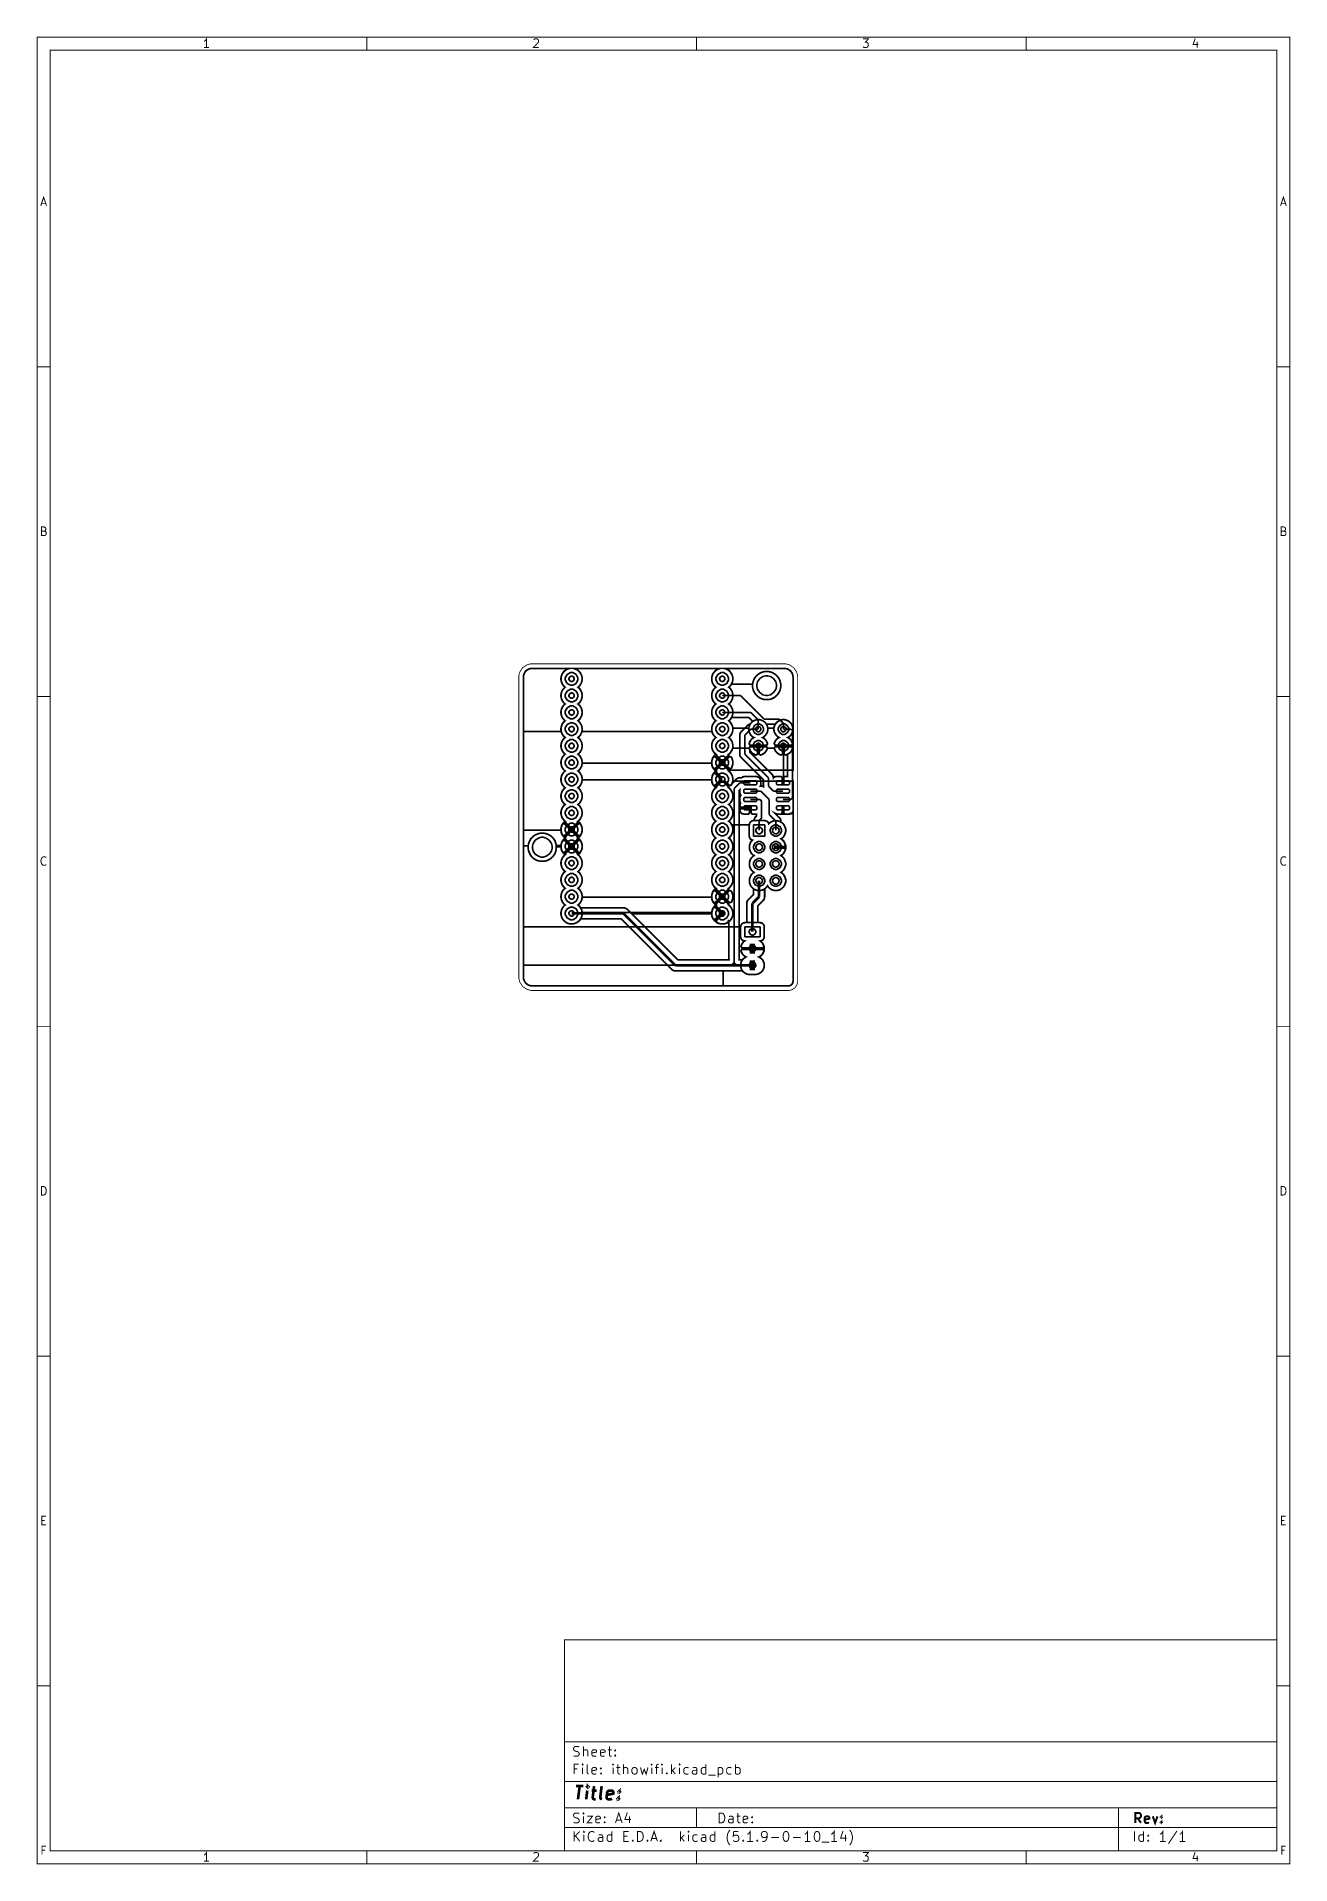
# Model space of a CAD drawing. Extents: x 0.4 to 7.9, y 0.4 to 11.3.
import ezdxf

# ---------------------------------------------------------------- set-up
doc = ezdxf.new("R2010")
doc.units = 0
doc.layers.get('0').update_dxf_attribs({"linetype": 'CONTINUOUS'})

msp = doc.modelspace()

# ---------------------------------------------------------------- linework, layer by layer
at = {"color": 0}
for points, const_width in [([(0.393718, 11.3007), (7.87429, 11.3007), (7.87429, 0.395128), (0.393718, 0.395128), (0.393718, 11.3007)], 0.005906), ([(0.472439, 11.222), (7.79557, 11.222), (7.79557, 0.473904), (0.472439, 0.473904), (0.472439, 11.222)], 0.005906), ([(3.56662, 7.53), (3.55518, 7.52528), (3.54482, 7.51839), (3.53608, 7.5096), (3.52919, 7.49929), (3.52442, 7.48785), (3.52203, 7.47564), (3.52203, 7.46326), (3.52442, 7.45107), (3.52919, 7.43961), (3.53608, 7.42931), (3.54482, 7.42051), (3.54644, 7.41943), (3.54482, 7.4184), (3.53608, 7.40961), (3.52919, 7.39931), (3.52442, 7.38781), (3.52203, 7.37565), (3.52203, 7.36322), (3.52442, 7.35107), (3.52919, 7.33963), (3.53608, 7.32926), (3.54482, 7.32053), (3.54644, 7.31944), (3.54482, 7.31836), (3.53608, 7.30963), (3.52919, 7.29926), (3.52442, 7.28782), (3.52203, 7.27567), (3.52203, 7.26324), (3.52442, 7.25108), (3.52919, 7.23958), (3.53608, 7.22928), (3.54482, 7.22049), (3.54644, 7.21946), (3.54482, 7.21838), (3.53608, 7.20958), (3.52919, 7.19928), (3.52442, 7.18782), (3.52203, 7.17563), (3.52203, 7.16325), (3.52442, 7.15104), (3.52919, 7.1396), (3.53608, 7.12929), (3.54482, 7.1205), (3.54644, 7.11947), (3.54482, 7.11838), (3.53608, 7.1096), (3.52919, 7.09928), (3.52442, 7.08783), (3.52203, 7.07563), (3.52203, 7.06326), (3.52442, 7.05106), (3.52919, 7.03961), (3.53608, 7.02929), (3.54482, 7.02051), (3.54644, 7.01942), (3.54482, 7.01839), (3.53608, 7.0096), (3.52919, 6.99929), (3.52442, 6.98785), (3.52203, 6.97564), (3.52203, 6.96326), (3.52442, 6.95107), (3.52919, 6.93961), (3.53608, 6.92931), (3.54482, 6.92051), (3.54644, 6.91943), (3.54482, 6.9184), (3.53608, 6.90961), (3.52919, 6.89931), (3.52442, 6.88781), (3.52203, 6.87565), (3.52203, 6.86322), (3.52442, 6.85107), (3.52919, 6.83963), (3.53608, 6.82926), (3.54482, 6.82053), (3.54644, 6.81944), (3.54482, 6.81836), (3.53608, 6.80963), (3.52919, 6.79926), (3.52442, 6.78782), (3.52203, 6.77567), (3.52203, 6.76324), (3.52442, 6.75108), (3.52919, 6.73958), (3.53608, 6.72928), (3.54482, 6.72049), (3.54644, 6.71946), (3.54482, 6.71837), (3.53608, 6.70958), (3.52919, 6.69928), (3.52442, 6.68782), (3.52203, 6.67562), (3.52203, 6.66325), (3.52442, 6.65104), (3.52919, 6.6396), (3.53608, 6.62929), (3.54482, 6.6205), (3.54644, 6.61947), (3.54482, 6.61838), (3.53608, 6.6096), (3.52919, 6.59928), (3.52442, 6.58783), (3.52203, 6.57563), (3.52203, 6.56326), (3.52442, 6.55106), (3.52919, 6.53961), (3.53608, 6.52929), (3.54482, 6.52051), (3.54975, 6.51719), (3.54833, 6.51318), (3.58501, 6.47651), (3.62164, 6.51318), (3.62022, 6.51719), (3.62517, 6.52051), (3.63396, 6.52929), (3.64085, 6.53961), (3.64556, 6.55106), (3.648, 6.56326), (3.648, 6.57563), (3.64556, 6.58783), (3.64085, 6.59928), (3.63396, 6.6096), (3.62517, 6.61838), (3.62358, 6.61947), (3.62517, 6.6205), (3.63396, 6.62929), (3.64085, 6.6396), (3.64556, 6.65104), (3.648, 6.66325), (3.648, 6.67562), (3.64556, 6.68782), (3.64085, 6.69928), (3.63396, 6.70958), (3.62517, 6.71837), (3.62358, 6.71946), (3.62517, 6.72049), (3.63396, 6.72928), (3.64085, 6.73958), (3.64556, 6.75108), (3.648, 6.76324), (3.648, 6.77567), (3.64556, 6.78782), (3.64085, 6.79926), (3.63396, 6.80963), (3.62517, 6.81836), (3.62358, 6.81944), (3.62517, 6.82053), (3.63396, 6.82926), (3.64085, 6.83963), (3.64556, 6.85107), (3.648, 6.86322), (3.648, 6.87565), (3.64556, 6.88781), (3.64085, 6.89931), (3.63396, 6.90961), (3.62517, 6.9184), (3.62358, 6.91943), (3.62517, 6.92051), (3.63396, 6.92931), (3.64085, 6.93961), (3.64556, 6.95107), (3.648, 6.96326), (3.648, 6.9669), (4.42176, 6.9669), (4.42344, 6.95464), (4.42751, 6.94293), (4.43099, 6.93642), (4.44129, 6.93278), (4.47792, 6.96946), (4.49208, 6.96946), (4.52869, 6.93278), (4.53901, 6.93642), (4.54438, 6.9476), (4.54753, 6.95958), (4.54824, 6.97194), (4.54656, 6.98426), (4.54249, 6.99599), (4.53901, 7.0025), (4.52869, 7.00608), (4.49208, 6.96946), (4.47792, 6.96946), (4.44129, 7.00608), (4.43099, 7.0025), (4.42562, 6.99132), (4.42247, 6.97933), (4.42176, 6.9669), (3.648, 6.9669), (3.648, 6.97564), (3.64556, 6.98785), (3.64085, 6.99929), (3.63396, 7.0096), (3.62517, 7.01839), (3.62358, 7.01942), (3.62517, 7.02051), (3.63396, 7.02929), (3.64085, 7.03961), (3.64556, 7.05106), (3.648, 7.06326), (3.648, 7.07563), (3.64556, 7.08783), (3.64085, 7.09928), (3.63396, 7.1096), (3.62517, 7.11838), (3.62358, 7.11947), (3.62517, 7.1205), (3.63396, 7.12929), (3.64085, 7.1396), (3.64556, 7.15104), (3.648, 7.16325), (3.648, 7.17563), (3.64556, 7.18782), (3.64085, 7.19928), (3.63396, 7.20958), (3.62517, 7.21838), (3.62358, 7.21946), (3.62517, 7.22049), (3.63396, 7.22928), (3.64085, 7.23958), (3.64556, 7.25108), (3.648, 7.26324), (3.648, 7.27567), (3.64556, 7.28782), (3.64085, 7.29926), (3.63396, 7.30963), (3.62517, 7.31836), (3.62358, 7.31944), (3.62517, 7.32053), (3.63396, 7.32926), (3.64085, 7.33963), (3.64556, 7.35107), (3.648, 7.36322), (3.648, 7.37565), (3.64556, 7.38781), (3.64085, 7.39931), (3.63396, 7.40961), (3.62517, 7.4184), (3.62358, 7.41943), (3.62517, 7.42051), (3.63396, 7.42931), (3.64085, 7.43961), (3.64556, 7.45107), (3.648, 7.46326), (3.648, 7.47564), (3.64556, 7.48785), (3.64085, 7.49929), (3.63396, 7.5096), (3.62517, 7.51839), (3.61486, 7.52528), (3.60335, 7.53), (3.59304, 7.53207), (4.477, 7.53207), (4.46664, 7.53), (4.45518, 7.52528), (4.44482, 7.51839), (4.43604, 7.5096), (4.42914, 7.49929), (4.42443, 7.48785), (4.42199, 7.47564), (4.42199, 7.46326), (4.42443, 7.45107), (4.42914, 7.43961), (4.43604, 7.42931), (4.44482, 7.42051), (4.44646, 7.41943), (4.44482, 7.4184), (4.43604, 7.40961), (4.42914, 7.39931), (4.42443, 7.38781), (4.42199, 7.37565), (4.42199, 7.36322), (4.42443, 7.35107), (4.42914, 7.33963), (4.43604, 7.32926), (4.44482, 7.32053), (4.44646, 7.31944), (4.44482, 7.31836), (4.43604, 7.30963), (4.42914, 7.29926), (4.42443, 7.28782), (4.42199, 7.27567), (4.42199, 7.26324), (4.42443, 7.25108), (4.42914, 7.23958), (4.43604, 7.22928), (4.44482, 7.22049), (4.44646, 7.21946), (4.44482, 7.21838), (4.43604, 7.20958), (4.42914, 7.19928), (4.42443, 7.18782), (4.42199, 7.17563), (4.42199, 7.16325), (4.42443, 7.15104), (4.42914, 7.1396), (4.43604, 7.12929), (4.44482, 7.1205), (4.44646, 7.11947), (4.44482, 7.11838), (4.43604, 7.1096), (4.42914, 7.09928), (4.42443, 7.08783), (4.42199, 7.07563), (4.42199, 7.06326), (4.42443, 7.05106), (4.42914, 7.03961), (4.43604, 7.02929), (4.44482, 7.02051), (4.44976, 7.01719), (4.44835, 7.01318), (4.48503, 6.97651), (4.52165, 7.01318), (4.52024, 7.01719), (4.52518, 7.02051), (4.53396, 7.02929), (4.54085, 7.03961), (4.54557, 7.05106), (4.54801, 7.06326), (4.54801, 7.07563), (4.54557, 7.08783), (4.54085, 7.09928), (4.53396, 7.1096), (4.52518, 7.11838), (4.52354, 7.11947), (4.52518, 7.1205), (4.53396, 7.12929), (4.54085, 7.1396), (4.54557, 7.15104), (4.54801, 7.16325), (4.54801, 7.17563), (4.54557, 7.18782), (4.54085, 7.19928), (4.53396, 7.20958), (4.52518, 7.21838), (4.52354, 7.21946), (4.52518, 7.22049), (4.53396, 7.22928), (4.54081, 7.23953), (4.64264, 7.23953), (4.66689, 7.21528), (4.66401, 7.21332), (4.65614, 7.20546), (4.65192, 7.19917), (4.64958, 7.19894), (4.64393, 7.19721), (4.63872, 7.19444), (4.63422, 7.19069), (4.63325, 7.18956), (4.59988, 7.15619), (4.59874, 7.15522), (4.59739, 7.1536), (4.595, 7.15072), (4.59429, 7.14931), (4.59224, 7.14551), (4.5905, 7.13986), (4.59006, 7.13547), (4.58996, 7.134), (4.59006, 7.13254), (4.59006, 7.02089), (4.58996, 7.01942), (4.5905, 7.01357), (4.59224, 7.00792), (4.595, 7.00276), (4.59782, 6.99935), (4.59874, 6.99821), (4.59988, 6.99724), (4.73008, 6.86708), (4.73008, 6.83089), (4.72993, 6.82943), (4.73008, 6.82796), (4.73014, 6.82731), (4.73036, 6.82525), (4.72657, 6.82731), (4.72086, 6.829), (4.71647, 6.82943), (4.715, 6.82958), (4.71354, 6.82943), (4.71251, 6.82943), (4.71371, 6.83165), (4.7155, 6.83751), (4.7161, 6.84353), (4.7161, 6.85536), (4.7155, 6.86139), (4.71371, 6.86724), (4.71083, 6.87256), (4.70697, 6.87728), (4.70226, 6.88113), (4.69689, 6.884), (4.69108, 6.88579), (4.68506, 6.88639), (4.62007, 6.88639), (4.61404, 6.88579), (4.60824, 6.884), (4.60286, 6.88113), (4.60075, 6.87944), (4.59147, 6.87944), (4.59, 6.87961), (4.58854, 6.87944), (4.5841, 6.87901), (4.57844, 6.87728), (4.57607, 6.87597), (4.57324, 6.87451), (4.5709, 6.87256), (4.56868, 6.87076), (4.56776, 6.86963), (4.54303, 6.84489), (4.54557, 6.85107), (4.54801, 6.86322), (4.54801, 6.87565), (4.54557, 6.88781), (4.54085, 6.89931), (4.53396, 6.90961), (4.52518, 6.9184), (4.52024, 6.92165), (4.52165, 6.92572), (4.48503, 6.96235), (4.44835, 6.92572), (4.44976, 6.92165), (4.44482, 6.9184), (4.43604, 6.90961), (4.42914, 6.89931), (4.42443, 6.88781), (4.42199, 6.87565), (4.42199, 6.86322), (4.42443, 6.85107), (4.42914, 6.83963), (4.43604, 6.82926), (4.44482, 6.82053), (4.44646, 6.81944), (4.44482, 6.81836), (4.43604, 6.80963), (4.42914, 6.79926), (4.42443, 6.78782), (4.42199, 6.77567), (4.42199, 6.76324), (4.42443, 6.75108), (4.42914, 6.73958), (4.43604, 6.72928), (4.44482, 6.72049), (4.44646, 6.71946), (4.44482, 6.71837), (4.43604, 6.70958), (4.42914, 6.69928), (4.42443, 6.68782), (4.42199, 6.67562), (4.42199, 6.66325), (4.42443, 6.65104), (4.42914, 6.6396), (4.43604, 6.62929), (4.44482, 6.6205), (4.44646, 6.61947), (4.44482, 6.61838), (4.43604, 6.6096), (4.42914, 6.59928), (4.42443, 6.58783), (4.42199, 6.57563), (4.42199, 6.56326), (4.42443, 6.55106), (4.42914, 6.53961), (4.43604, 6.52929), (4.44482, 6.52051), (4.44646, 6.51942), (4.44482, 6.51839), (4.43604, 6.5096), (4.42914, 6.49929), (4.42443, 6.48785), (4.42199, 6.47564), (4.42199, 6.46326), (4.42443, 6.45107), (4.42914, 6.43961), (4.43604, 6.42931), (4.44482, 6.42051), (4.44646, 6.41943), (4.44482, 6.4184), (4.43604, 6.40961), (4.42914, 6.39931), (4.42443, 6.38781), (4.42199, 6.37565), (4.42199, 6.36322), (4.42443, 6.35107), (4.42914, 6.33963), (4.43604, 6.32926), (4.44482, 6.32053), (4.44646, 6.31944), (4.44482, 6.31836), (4.43604, 6.30963), (4.42914, 6.29926), (4.42443, 6.28782), (4.42199, 6.27567), (4.42199, 6.26324), (4.42443, 6.25108), (4.42914, 6.23958), (4.43604, 6.22928), (4.44482, 6.22049), (4.44646, 6.21946), (4.44482, 6.21837), (4.43604, 6.20958), (4.42914, 6.19928), (4.42443, 6.18782), (4.42199, 6.17562), (4.42199, 6.16325), (4.42443, 6.15104), (4.42914, 6.1396), (4.43604, 6.12929), (4.44482, 6.1205), (4.44976, 6.11724), (4.44835, 6.11317), (4.48503, 6.0765), (4.48557, 6.0771), (4.49262, 6.06999), (4.49208, 6.06944), (4.49262, 6.0689), (4.48557, 6.06179), (4.48503, 6.06239), (4.44835, 6.02572), (4.45193, 6.01546), (4.46311, 6.01004), (4.47515, 6.00689), (4.48753, 6.00618), (4.49978, 6.00792), (4.51156, 6.01199), (4.51807, 6.01546), (4.52165, 6.02572), (4.52501, 6.02235), (4.52501, 5.79796), (4.52507, 5.79719), (4.52507, 5.79243), (4.21869, 5.79243), (3.94417, 6.06694), (4.42176, 6.06694), (4.42344, 6.05464), (4.42751, 6.04292), (4.43099, 6.0364), (4.44129, 6.03276), (4.47792, 6.06944), (4.44129, 6.10612), (4.43099, 6.10249), (4.42562, 6.09131), (4.42247, 6.07932), (4.42176, 6.06694), (3.94417, 6.06694), (3.91949, 6.09164), (3.91846, 6.09289), (3.91342, 6.097), (3.90771, 6.1001), (3.90147, 6.10194), (3.8966, 6.10243), (3.89501, 6.1026), (3.89339, 6.10243), (3.63872, 6.10243), (3.63396, 6.1096), (3.62517, 6.11838), (3.62358, 6.11947), (3.62517, 6.1205), (3.63396, 6.12929), (3.64085, 6.1396), (3.64556, 6.15104), (3.648, 6.16325), (3.648, 6.17562), (3.64556, 6.18782), (3.64085, 6.19928), (3.63396, 6.20958), (3.62517, 6.21837), (3.62358, 6.21946), (3.62517, 6.22049), (3.63396, 6.22928), (3.64085, 6.23958), (3.64556, 6.25108), (3.648, 6.26324), (3.648, 6.27567), (3.64556, 6.28782), (3.64085, 6.29926), (3.63396, 6.30963), (3.62517, 6.31836), (3.62358, 6.31944), (3.62517, 6.32053), (3.63396, 6.32926), (3.64085, 6.33963), (3.64556, 6.35107), (3.648, 6.36322), (3.648, 6.37565), (3.64556, 6.38781), (3.64085, 6.39931), (3.63396, 6.40961), (3.62517, 6.4184), (3.62022, 6.42165), (3.62164, 6.42572), (3.58501, 6.46235), (3.54833, 6.42572), (3.54975, 6.42165), (3.54482, 6.4184), (3.53608, 6.40961), (3.52919, 6.39931), (3.52442, 6.38781), (3.52203, 6.37565), (3.52203, 6.36322), (3.52442, 6.35107), (3.52919, 6.33963), (3.53608, 6.32926), (3.54482, 6.32053), (3.54644, 6.31944), (3.54482, 6.31836), (3.53608, 6.30963), (3.52919, 6.29926), (3.52442, 6.28782), (3.52203, 6.27567), (3.52203, 6.26324), (3.52442, 6.25108), (3.52919, 6.23958), (3.53608, 6.22928), (3.54482, 6.22049), (3.54644, 6.21946), (3.54482, 6.21837), (3.53608, 6.20958), (3.52919, 6.19928), (3.52442, 6.18782), (3.52203, 6.17562), (3.52203, 6.16325), (3.52442, 6.15104), (3.52919, 6.1396), (3.53608, 6.12929), (3.54482, 6.1205), (3.54644, 6.11947), (3.54482, 6.11838), (3.53608, 6.1096), (3.52919, 6.09928), (3.52442, 6.08783), (3.52203, 6.07563), (3.52203, 6.06326), (3.52442, 6.05106), (3.52919, 6.03961), (3.53608, 6.02929), (3.54482, 6.02051), (3.55518, 6.01361), (3.56662, 6.00885), (3.57878, 6.00646), (3.59119, 6.00646), (3.60335, 6.00885), (3.61486, 6.01361), (3.62517, 6.02051), (3.63396, 6.02929), (3.63872, 6.03646), (3.88135, 6.03646), (4.1805, 5.73725), (4.18153, 5.736), (4.18658, 5.73188), (4.19233, 5.72879), (4.19851, 5.72694), (4.20503, 5.72629), (4.2066, 5.72646), (4.60579, 5.72646), (4.61051, 5.72071), (4.61882, 5.71386), (4.62825, 5.70882), (4.63857, 5.70574), (4.6466, 5.70492), (4.68343, 5.70492), (4.69146, 5.70574), (4.70171, 5.70882), (4.71121, 5.71386), (4.71951, 5.72071), (4.72629, 5.729), (4.73139, 5.7385), (4.73449, 5.74875), (4.73551, 5.75944), (4.73449, 5.77013), (4.73139, 5.78043), (4.72629, 5.78988), (4.71951, 5.79818), (4.71121, 5.80501), (4.70285, 5.80946), (4.71121, 5.81392), (4.71951, 5.82069), (4.72629, 5.829), (4.73139, 5.83849), (4.73449, 5.84874), (4.73551, 5.85943), (4.73449, 5.87011), (4.73139, 5.88043), (4.72629, 5.88986), (4.71951, 5.89817), (4.71132, 5.90489), (4.71517, 5.90528), (4.71989, 5.90668), (4.72424, 5.90901), (4.72803, 5.91217), (4.73118, 5.91596), (4.73346, 5.92031), (4.73492, 5.92503), (4.7354, 5.9299), (4.7354, 5.98899), (4.73492, 5.99387), (4.73346, 5.99858), (4.73118, 6.00293), (4.72803, 6.00672), (4.72424, 6.00988), (4.71989, 6.01221), (4.71517, 6.01361), (4.71029, 6.01411), (4.69803, 6.01411), (4.69803, 6.11578), (4.72721, 6.14497), (4.72846, 6.146), (4.73258, 6.15104), (4.73562, 6.15674), (4.73753, 6.16297), (4.73801, 6.16781), (4.73817, 6.16943), (4.73801, 6.17106), (4.73801, 6.21619), (4.74229, 6.21903), (4.75043, 6.22715), (4.75499, 6.23406), (4.7596, 6.22715), (4.76774, 6.21903), (4.77729, 6.21262), (4.78792, 6.20822), (4.79926, 6.206), (4.81076, 6.206), (4.82206, 6.20822), (4.83268, 6.21262), (4.84229, 6.21903), (4.85042, 6.22715), (4.85682, 6.23676), (4.86122, 6.2474), (4.86344, 6.25868), (4.86344, 6.27018), (4.86122, 6.28153), (4.85682, 6.29215), (4.85042, 6.30171), (4.84229, 6.30985), (4.83539, 6.31446), (4.84229, 6.31901), (4.85042, 6.32715), (4.85682, 6.33675), (4.86122, 6.34739), (4.86344, 6.35867), (4.86344, 6.37022), (4.86122, 6.38151), (4.85682, 6.39214), (4.85042, 6.40169), (4.84229, 6.40983), (4.83539, 6.41444), (4.84229, 6.41906), (4.85042, 6.42719), (4.85682, 6.43674), (4.86122, 6.44738), (4.86344, 6.45865), (4.86344, 6.47021), (4.86122, 6.4815), (4.85682, 6.49214), (4.85042, 6.50174), (4.84229, 6.50988), (4.83539, 6.51443), (4.84229, 6.51904), (4.85042, 6.52718), (4.85682, 6.53674), (4.86122, 6.54742), (4.86344, 6.55871), (4.86344, 6.57021), (4.86122, 6.58149), (4.85682, 6.59212), (4.85042, 6.60172), (4.84229, 6.60986), (4.83501, 6.61469), (4.83501, 6.618), (4.83513, 6.61947), (4.83496, 6.6211), (4.83458, 6.62532), (4.83285, 6.63097), (4.83018, 6.63596), (4.83008, 6.63618), (4.82726, 6.6396), (4.82633, 6.64079), (4.82519, 6.64171), (4.80072, 6.66613), (4.80311, 6.66488), (4.80892, 6.66308), (4.81494, 6.66249), (4.87993, 6.66249), (4.88596, 6.66308), (4.89176, 6.66488), (4.89714, 6.66775), (4.90186, 6.6716), (4.90571, 6.67632), (4.90767, 6.6799), (4.90767, 5.66581), (4.90696, 5.65913), (4.90543, 5.65397), (4.90289, 5.64925), (4.89953, 5.64507), (4.8954, 5.64165), (4.89068, 5.63911), (4.88553, 5.63747), (4.87896, 5.63683), (3.35135, 5.63683), (3.33979, 5.63792), (3.32997, 5.6409), (3.32096, 5.64572), (3.31299, 5.65218), (3.30647, 5.6601), (3.3016, 5.66911), (3.29856, 5.67888), (3.29736, 5.69032), (3.29736, 6.47271), (3.32596, 6.47271), (3.32596, 6.45617), (3.32915, 6.43994), (3.3355, 6.42464), (3.34472, 6.41086), (3.35644, 6.39914), (3.37017, 6.38997), (3.38547, 6.38363), (3.40175, 6.38037), (3.41829, 6.38037), (3.43451, 6.38363), (3.44982, 6.38997), (3.4636, 6.39914), (3.47532, 6.41086), (3.48449, 6.42464), (3.49083, 6.43994), (3.49408, 6.45617), (3.49408, 6.4669), (3.52175, 6.4669), (3.52344, 6.45464), (3.5275, 6.44293), (3.53103, 6.43642), (3.54129, 6.43278), (3.5779, 6.46946), (3.59207, 6.46946), (3.62875, 6.43278), (3.639, 6.43642), (3.64442, 6.4476), (3.64751, 6.45958), (3.64828, 6.47194), (3.64654, 6.48426), (3.64247, 6.49599), (3.639, 6.5025), (3.62875, 6.50608), (3.59207, 6.46946), (3.5779, 6.46946), (3.54129, 6.50608), (3.53103, 6.5025), (3.52561, 6.49132), (3.52246, 6.47933), (3.52175, 6.4669), (3.49408, 6.4669), (3.49408, 6.47271), (3.49083, 6.48899), (3.48449, 6.50429), (3.47532, 6.51801), (3.4636, 6.52974), (3.44982, 6.53896), (3.43451, 6.54525), (3.41829, 6.5485), (3.40175, 6.5485), (3.38547, 6.54525), (3.37017, 6.53896), (3.35644, 6.52974), (3.34472, 6.51801), (3.3355, 6.50429), (3.32915, 6.48899), (3.32596, 6.47271), (3.29736, 6.47271), (3.29736, 7.47808), (3.2985, 7.48964), (3.30149, 7.49946), (3.30626, 7.50851), (3.31272, 7.51644), (3.32064, 7.52294), (3.32964, 7.52783), (3.33946, 7.53088), (3.35092, 7.53207), (3.57699, 7.53207), (3.56662, 7.53)], 0.01), ([(4.86518, 7.53097), (4.875, 7.528), (4.88406, 7.52317), (4.89199, 7.51671), (4.89854, 7.50879), (4.90338, 7.49978), (4.90642, 7.49001), (4.90767, 7.47857), (4.90767, 6.92443), (4.52121, 6.92443), (4.52165, 6.92572), (4.48958, 6.95779), (4.48947, 6.96946), (4.49208, 6.96946), (4.52869, 6.93278), (4.53901, 6.93642), (4.54438, 6.9476), (4.54753, 6.95958), (4.54824, 6.97194), (4.54656, 6.98426), (4.54249, 6.99599), (4.53901, 7.0025), (4.52869, 7.00608), (4.49208, 6.96946), (4.48947, 6.96946), (4.48936, 6.98085), (4.52165, 7.01318), (4.52024, 7.01719), (4.52518, 7.02051), (4.53396, 7.02929), (4.54085, 7.03961), (4.54557, 7.05106), (4.5465, 7.05572), (4.64518, 7.05572), (4.64893, 7.04531), (4.65462, 7.03575), (4.66206, 7.02756), (4.67096, 7.021), (4.68099, 7.01622), (4.68625, 7.01465), (4.69499, 7.01942), (4.69499, 7.06446), (4.70503, 7.06446), (4.70503, 7.01942), (4.71376, 7.01465), (4.71903, 7.01622), (4.729, 7.021), (4.73796, 7.02756), (4.74539, 7.03575), (4.75108, 7.04531), (4.75478, 7.05572), (4.79519, 7.05572), (4.79893, 7.04531), (4.80464, 7.03575), (4.81207, 7.02756), (4.82096, 7.021), (4.831, 7.01622), (4.83626, 7.01465), (4.845, 7.01942), (4.845, 7.06446), (4.85499, 7.06446), (4.85499, 7.01942), (4.86372, 7.01465), (4.86903, 7.01622), (4.87901, 7.021), (4.88792, 7.02756), (4.89535, 7.03575), (4.9011, 7.04531), (4.90479, 7.05572), (4.90001, 7.06446), (4.79997, 7.06446), (4.79519, 7.05572), (4.75478, 7.05572), (4.75, 7.06446), (4.64996, 7.06446), (4.64518, 7.05572), (4.5465, 7.05572), (4.54801, 7.06326), (4.54801, 7.07563), (4.54557, 7.08783), (4.54085, 7.09928), (4.53396, 7.1096), (4.52518, 7.11838), (4.52354, 7.11947), (4.52518, 7.1205), (4.53396, 7.12929), (4.54085, 7.1396), (4.54557, 7.15104), (4.54801, 7.16325), (4.54801, 7.17503), (4.6435, 7.17503), (4.6435, 7.1639), (4.64567, 7.15294), (4.64996, 7.14268), (4.65614, 7.1334), (4.66401, 7.12554), (4.67324, 7.11936), (4.67367, 7.11919), (4.67096, 7.11789), (4.66206, 7.11133), (4.65462, 7.10314), (4.64893, 7.09364), (4.64518, 7.08317), (4.64996, 7.07443), (4.69499, 7.07443), (4.69499, 7.07525), (4.70503, 7.07525), (4.70503, 7.07443), (4.75, 7.07443), (4.75478, 7.08317), (4.75108, 7.09364), (4.74539, 7.10314), (4.73796, 7.11133), (4.729, 7.11789), (4.72635, 7.11919), (4.72678, 7.11936), (4.736, 7.12554), (4.74387, 7.1334), (4.75006, 7.14268), (4.75435, 7.15294), (4.75651, 7.1639), (4.75651, 7.17503), (4.79351, 7.17503), (4.79351, 7.1639), (4.79568, 7.15294), (4.79992, 7.14268), (4.8061, 7.1334), (4.81396, 7.12554), (4.82324, 7.11936), (4.82368, 7.11919), (4.82096, 7.11789), (4.81207, 7.11133), (4.80464, 7.10314), (4.79893, 7.09364), (4.79519, 7.08317), (4.79997, 7.07443), (4.845, 7.07443), (4.845, 7.07525), (4.85499, 7.07525), (4.85499, 7.07443), (4.90001, 7.07443), (4.90479, 7.08317), (4.9011, 7.09364), (4.89535, 7.10314), (4.88792, 7.11133), (4.87901, 7.11789), (4.87631, 7.11919), (4.87674, 7.11936), (4.88601, 7.12554), (4.89388, 7.1334), (4.90007, 7.14268), (4.90429, 7.15294), (4.90653, 7.1639), (4.90653, 7.17503), (4.90429, 7.18593), (4.90007, 7.19618), (4.89388, 7.20546), (4.88601, 7.21332), (4.87674, 7.21951), (4.86649, 7.22374), (4.85558, 7.22597), (4.84446, 7.22597), (4.8335, 7.22374), (4.82324, 7.21951), (4.81396, 7.21332), (4.8061, 7.20546), (4.79992, 7.19618), (4.79568, 7.18593), (4.79351, 7.17503), (4.75651, 7.17503), (4.75435, 7.18593), (4.75006, 7.19618), (4.74387, 7.20546), (4.736, 7.21332), (4.72678, 7.21951), (4.71647, 7.22374), (4.70557, 7.22597), (4.69444, 7.22597), (4.68354, 7.22374), (4.67324, 7.21951), (4.66401, 7.21332), (4.65614, 7.20546), (4.64996, 7.19618), (4.64567, 7.18593), (4.6435, 7.17503), (4.54801, 7.17503), (4.54801, 7.17563), (4.54557, 7.18782), (4.54085, 7.19928), (4.53396, 7.20958), (4.52518, 7.21838), (4.52354, 7.21946), (4.52518, 7.22049), (4.53396, 7.22928), (4.54085, 7.23958), (4.54557, 7.25108), (4.54801, 7.26324), (4.54801, 7.27567), (4.54557, 7.28782), (4.54085, 7.29926), (4.53396, 7.30963), (4.52518, 7.31836), (4.52354, 7.31944), (4.52518, 7.32053), (4.53396, 7.32926), (4.54085, 7.33963), (4.54557, 7.35107), (4.54801, 7.36322), (4.54801, 7.37565), (4.54557, 7.38781), (4.54085, 7.39931), (4.53396, 7.40961), (4.52518, 7.4184), (4.52354, 7.41943), (4.52518, 7.42051), (4.53396, 7.42931), (4.53956, 7.43772), (4.66596, 7.43772), (4.66596, 7.42117), (4.66917, 7.40494), (4.67551, 7.38965), (4.68474, 7.37587), (4.6964, 7.36415), (4.71018, 7.35499), (4.72547, 7.34864), (4.74169, 7.34538), (4.75831, 7.34538), (4.77453, 7.34864), (4.78982, 7.35499), (4.8036, 7.36415), (4.81526, 7.37587), (4.82449, 7.38965), (4.83083, 7.40494), (4.83404, 7.42117), (4.83404, 7.43772), (4.83083, 7.45394), (4.82449, 7.46924), (4.81526, 7.48301), (4.8036, 7.49474), (4.78982, 7.50396), (4.77453, 7.51025), (4.75831, 7.51351), (4.74169, 7.51351), (4.72547, 7.51025), (4.71018, 7.50396), (4.6964, 7.49474), (4.68474, 7.48301), (4.67551, 7.46924), (4.66917, 7.45394), (4.66596, 7.43772), (4.53956, 7.43772), (4.54085, 7.43961), (4.54557, 7.45107), (4.54801, 7.46326), (4.54801, 7.47564), (4.54557, 7.48785), (4.54085, 7.49929), (4.53396, 7.5096), (4.52518, 7.51839), (4.51486, 7.52528), (4.50336, 7.53), (4.49306, 7.53207), (4.85368, 7.53207), (4.86518, 7.53097)], 0.01), ([(4.79992, 7.19618), (4.79568, 7.18593), (4.79351, 7.17503), (4.79351, 7.1639), (4.79568, 7.15294), (4.79992, 7.14268), (4.8061, 7.1334), (4.81396, 7.12554), (4.82324, 7.11936), (4.82368, 7.11919), (4.82096, 7.11789), (4.81207, 7.11133), (4.80464, 7.10314), (4.79893, 7.09364), (4.79519, 7.08317), (4.79997, 7.07443), (4.845, 7.07443), (4.845, 7.07525), (4.85499, 7.07525), (4.85499, 7.07443), (4.85579, 7.07443), (4.85579, 7.06446), (4.85499, 7.06446), (4.85499, 7.01942), (4.86372, 7.01465), (4.86903, 7.01622), (4.875, 7.0191), (4.875, 6.88633), (4.85867, 6.88624), (4.85243, 6.87999), (4.85243, 6.85444), (4.85325, 6.85444), (4.85325, 6.84446), (4.85243, 6.84446), (4.85243, 6.84364), (4.84244, 6.84364), (4.84244, 6.84446), (4.84164, 6.84446), (4.84164, 6.85444), (4.84244, 6.85444), (4.84244, 6.87999), (4.83621, 6.88624), (4.80908, 6.88639), (4.80414, 6.8859), (4.79943, 6.88444), (4.79508, 6.88217), (4.79129, 6.87901), (4.78993, 6.87733), (4.78993, 6.87799), (4.7901, 6.87944), (4.78993, 6.88092), (4.7895, 6.88531), (4.78776, 6.89094), (4.785, 6.89615), (4.7845, 6.89681), (4.78222, 6.89958), (4.78125, 6.90072), (4.78011, 6.90164), (4.6499, 7.03185), (4.6499, 7.04362), (4.65462, 7.03575), (4.66206, 7.02756), (4.67096, 7.021), (4.68099, 7.01622), (4.68625, 7.01465), (4.69499, 7.01942), (4.69499, 7.06446), (4.70503, 7.06446), (4.70503, 7.01942), (4.71376, 7.01465), (4.71903, 7.01622), (4.729, 7.021), (4.73796, 7.02756), (4.74539, 7.03575), (4.75108, 7.04531), (4.75478, 7.05572), (4.79519, 7.05572), (4.79893, 7.04531), (4.80464, 7.03575), (4.81207, 7.02756), (4.82096, 7.021), (4.831, 7.01622), (4.83626, 7.01465), (4.845, 7.01942), (4.845, 7.06446), (4.79997, 7.06446), (4.79519, 7.05572), (4.75478, 7.05572), (4.75, 7.06446), (4.69422, 7.06446), (4.69422, 7.07443), (4.69499, 7.07443), (4.69499, 7.07525), (4.70503, 7.07525), (4.70503, 7.07443), (4.75, 7.07443), (4.75478, 7.08317), (4.75108, 7.09364), (4.74539, 7.10314), (4.73796, 7.11133), (4.729, 7.11789), (4.72635, 7.11919), (4.72678, 7.11936), (4.736, 7.12554), (4.74387, 7.1334), (4.75006, 7.14268), (4.75435, 7.15294), (4.75651, 7.1639), (4.75651, 7.17503), (4.75435, 7.18593), (4.75006, 7.19618), (4.74783, 7.19954), (4.80214, 7.19954), (4.79992, 7.19618)], 0.01), ([(3.52442, 7.15104), (3.52919, 7.1396), (3.53608, 7.12929), (3.54482, 7.1205), (3.54644, 7.11947), (3.54482, 7.11838), (3.53608, 7.1096), (3.52919, 7.09928), (3.52442, 7.08783), (3.52203, 7.07563), (3.52203, 7.06326), (3.52442, 7.05106), (3.52919, 7.03961), (3.53608, 7.02929), (3.54482, 7.02051), (3.54644, 7.01942), (3.54482, 7.01839), (3.53608, 7.0096), (3.52919, 6.99929), (3.52442, 6.98785), (3.52203, 6.97564), (3.52203, 6.96326), (3.52442, 6.95107), (3.52919, 6.93961), (3.53608, 6.92931), (3.54482, 6.92051), (3.54644, 6.91943), (3.54482, 6.9184), (3.53608, 6.90961), (3.52919, 6.89931), (3.52442, 6.88781), (3.52203, 6.87565), (3.52203, 6.86322), (3.52442, 6.85107), (3.52919, 6.83963), (3.53608, 6.82926), (3.54482, 6.82053), (3.54644, 6.81944), (3.54482, 6.81836), (3.53608, 6.80963), (3.52919, 6.79926), (3.52442, 6.78782), (3.52203, 6.77567), (3.52203, 6.76324), (3.52442, 6.75108), (3.52919, 6.73958), (3.53608, 6.72928), (3.54482, 6.72049), (3.54644, 6.71946), (3.54482, 6.71837), (3.53608, 6.70958), (3.52919, 6.69928), (3.52442, 6.68782), (3.52203, 6.67562), (3.52203, 6.66325), (3.52442, 6.65104), (3.52919, 6.6396), (3.53608, 6.62929), (3.54482, 6.6205), (3.54975, 6.61724), (3.54833, 6.61317), (3.58501, 6.5765), (3.62164, 6.61317), (3.62022, 6.61724), (3.62517, 6.6205), (3.63396, 6.62929), (3.64085, 6.6396), (3.64556, 6.65104), (3.648, 6.66325), (3.648, 6.67562), (3.64556, 6.68782), (3.64085, 6.69928), (3.63396, 6.70958), (3.62517, 6.71837), (3.62358, 6.71946), (3.62517, 6.72049), (3.63396, 6.72928), (3.64085, 6.73958), (3.64556, 6.75108), (3.648, 6.76324), (3.648, 6.77567), (3.64556, 6.78782), (3.64085, 6.79926), (3.63396, 6.80963), (3.62517, 6.81836), (3.62358, 6.81944), (3.62517, 6.82053), (3.63396, 6.82926), (3.64085, 6.83963), (3.64556, 6.85107), (3.648, 6.86322), (3.648, 6.86692), (4.42176, 6.86692), (4.42344, 6.85465), (4.42751, 6.84293), (4.43099, 6.83637), (4.44129, 6.83279), (4.47792, 6.86947), (4.44129, 6.90608), (4.43099, 6.9025), (4.42562, 6.89133), (4.42247, 6.87935), (4.42176, 6.86692), (3.648, 6.86692), (3.648, 6.87565), (3.64556, 6.88781), (3.64085, 6.89931), (3.63396, 6.90961), (3.62517, 6.9184), (3.62358, 6.91943), (3.62517, 6.92051), (3.63396, 6.92931), (3.64085, 6.93961), (3.64556, 6.95107), (3.648, 6.96326), (3.648, 6.97564), (3.64556, 6.98785), (3.64085, 6.99929), (3.63396, 7.0096), (3.62517, 7.01839), (3.62358, 7.01942), (3.62517, 7.02051), (3.63396, 7.02929), (3.64085, 7.03961), (3.64556, 7.05106), (3.648, 7.06326), (3.648, 7.07563), (3.64556, 7.08783), (3.64085, 7.09928), (3.63396, 7.1096), (3.62517, 7.11838), (3.62358, 7.11947), (3.62517, 7.1205), (3.63396, 7.12929), (3.64085, 7.1396), (3.64556, 7.15104), (3.64626, 7.15446), (4.42378, 7.15446), (4.42443, 7.15104), (4.42914, 7.1396), (4.43604, 7.12929), (4.44482, 7.1205), (4.44646, 7.11947), (4.44482, 7.11838), (4.43604, 7.1096), (4.42914, 7.09928), (4.42443, 7.08783), (4.42199, 7.07563), (4.42199, 7.06326), (4.42443, 7.05106), (4.42914, 7.03961), (4.43604, 7.02929), (4.44482, 7.02051), (4.44646, 7.01942), (4.44482, 7.01839), (4.43604, 7.0096), (4.42914, 6.99929), (4.42443, 6.98785), (4.42199, 6.97564), (4.42199, 6.96326), (4.42443, 6.95107), (4.42914, 6.93961), (4.43604, 6.92931), (4.44482, 6.92051), (4.44976, 6.91721), (4.44835, 6.91314), (4.47999, 6.88151), (4.47999, 6.86442), (4.48008, 6.86344), (4.48036, 6.86253), (4.48085, 6.86165), (4.48144, 6.86089), (4.48221, 6.86029), (4.48269, 6.86003), (4.44835, 6.82574), (4.44976, 6.82167), (4.44482, 6.81836), (4.43604, 6.80963), (4.42914, 6.79926), (4.42443, 6.78782), (4.42199, 6.77567), (4.42199, 6.76324), (4.42443, 6.75108), (4.42914, 6.73958), (4.43604, 6.72928), (4.44482, 6.72049), (4.44646, 6.71946), (4.44482, 6.71837), (4.43604, 6.70958), (4.42914, 6.69928), (4.42443, 6.68782), (4.42199, 6.67562), (4.42199, 6.66325), (4.42443, 6.65104), (4.42914, 6.6396), (4.43604, 6.62929), (4.44482, 6.6205), (4.44646, 6.61947), (4.44482, 6.61838), (4.43604, 6.6096), (4.42914, 6.59928), (4.42443, 6.58783), (4.42199, 6.57563), (4.42199, 6.56326), (4.42443, 6.55106), (4.42914, 6.53961), (4.43604, 6.52929), (4.44482, 6.52051), (4.44646, 6.51942), (4.44482, 6.51839), (4.43604, 6.5096), (4.42914, 6.49929), (4.42443, 6.48785), (4.42199, 6.47564), (4.42199, 6.46326), (4.42443, 6.45107), (4.42914, 6.43961), (4.43604, 6.42931), (4.44482, 6.42051), (4.44646, 6.41943), (4.44482, 6.4184), (4.43604, 6.40961), (4.42914, 6.39931), (4.42443, 6.38781), (4.42199, 6.37565), (4.42199, 6.36322), (4.42443, 6.35107), (4.42914, 6.33963), (4.43604, 6.32926), (4.44482, 6.32053), (4.44646, 6.31944), (4.44482, 6.31836), (4.43604, 6.30963), (4.42914, 6.29926), (4.42443, 6.28782), (4.42199, 6.27567), (4.42199, 6.26324), (4.42443, 6.25108), (4.42914, 6.23958), (4.43604, 6.22928), (4.44482, 6.22049), (4.44976, 6.21724), (4.44835, 6.21317), (4.48503, 6.17654), (4.52165, 6.21317), (4.52024, 6.21724), (4.52518, 6.22049), (4.53396, 6.22928), (4.54085, 6.23958), (4.54557, 6.25108), (4.54801, 6.26324), (4.54801, 6.27567), (4.54557, 6.28782), (4.54085, 6.29926), (4.53396, 6.30963), (4.52518, 6.31836), (4.52354, 6.31944), (4.52518, 6.32053), (4.53396, 6.32926), (4.54085, 6.33963), (4.54557, 6.35107), (4.54801, 6.36322), (4.54801, 6.37565), (4.54557, 6.38781), (4.54085, 6.39931), (4.53396, 6.40961), (4.52518, 6.4184), (4.52354, 6.41943), (4.52518, 6.42051), (4.53396, 6.42931), (4.54085, 6.43961), (4.54557, 6.45107), (4.54801, 6.46326), (4.54801, 6.47564), (4.54557, 6.48785), (4.54085, 6.49929), (4.53396, 6.5096), (4.52518, 6.51839), (4.52354, 6.51942), (4.52518, 6.52051), (4.53396, 6.52929), (4.54085, 6.53961), (4.54557, 6.55106), (4.54801, 6.56326), (4.54801, 6.57563), (4.54557, 6.58783), (4.54139, 6.59793), (4.64643, 6.59793), (4.64643, 6.53097), (4.64692, 6.5261), (4.64833, 6.52138), (4.65067, 6.51704), (4.65375, 6.51324), (4.65761, 6.5101), (4.66194, 6.50776), (4.66476, 6.50689), (4.65961, 6.50174), (4.65321, 6.49214), (4.64876, 6.4815), (4.64654, 6.47021), (4.64654, 6.45865), (4.64876, 6.44738), (4.65321, 6.43674), (4.65961, 6.42719), (4.66775, 6.41906), (4.67458, 6.41444), (4.66775, 6.40983), (4.65961, 6.40169), (4.65321, 6.39214), (4.64876, 6.38151), (4.64654, 6.37022), (4.64654, 6.35867), (4.64876, 6.34739), (4.65321, 6.33675), (4.65961, 6.32715), (4.66775, 6.31901), (4.67458, 6.31446), (4.66775, 6.30985), (4.65961, 6.30171), (4.65321, 6.29215), (4.64876, 6.28153), (4.64654, 6.27018), (4.64654, 6.25868), (4.64876, 6.2474), (4.65321, 6.23676), (4.65961, 6.22715), (4.66775, 6.21903), (4.67731, 6.21262), (4.68793, 6.20822), (4.69922, 6.206), (4.71078, 6.206), (4.72206, 6.20822), (4.73269, 6.21262), (4.74229, 6.21903), (4.75043, 6.22715), (4.75499, 6.23406), (4.7596, 6.22715), (4.76774, 6.21903), (4.77729, 6.21262), (4.78792, 6.20822), (4.79926, 6.206), (4.81076, 6.206), (4.82206, 6.20822), (4.83268, 6.21262), (4.84229, 6.21903), (4.85042, 6.22715), (4.85682, 6.23676), (4.86122, 6.2474), (4.86344, 6.25868), (4.86344, 6.27018), (4.86122, 6.28153), (4.85682, 6.29215), (4.85042, 6.30171), (4.84229, 6.30985), (4.83539, 6.31446), (4.84229, 6.31901), (4.85042, 6.32715), (4.85682, 6.33675), (4.86122, 6.34739), (4.86344, 6.35867), (4.86344, 6.37022), (4.86122, 6.38151), (4.85682, 6.39214), (4.85042, 6.40169), (4.84229, 6.40983), (4.83513, 6.41465), (4.83968, 6.41737), (4.84819, 6.42507), (4.85504, 6.43425), (4.85997, 6.44461), (4.86176, 6.45042), (4.85699, 6.45942), (4.81, 6.45942), (4.81, 6.45865), (4.80003, 6.45865), (4.80003, 6.45942), (4.79921, 6.45942), (4.79921, 6.46946), (4.80003, 6.46946), (4.80003, 6.47021), (4.81, 6.47021), (4.81, 6.46946), (4.85699, 6.46946), (4.86176, 6.47851), (4.85997, 6.48432), (4.85504, 6.49463), (4.84819, 6.50379), (4.83968, 6.5115), (4.83513, 6.51426), (4.84229, 6.51904), (4.85042, 6.52718), (4.85682, 6.53674), (4.86122, 6.54742), (4.86344, 6.55871), (4.86344, 6.57021), (4.86122, 6.58149), (4.85682, 6.59212), (4.85042, 6.60172), (4.84229, 6.60986), (4.83268, 6.61626), (4.82206, 6.62067), (4.81076, 6.62289), (4.79926, 6.62289), (4.78792, 6.62067), (4.77729, 6.61626), (4.76774, 6.60986), (4.76253, 6.60465), (4.76167, 6.60753), (4.75933, 6.61187), (4.75624, 6.61567), (4.75244, 6.61882), (4.7481, 6.6211), (4.74338, 6.62256), (4.73844, 6.62304), (4.67156, 6.62304), (4.66661, 6.62256), (4.66194, 6.6211), (4.65761, 6.61882), (4.65375, 6.61567), (4.65067, 6.61187), (4.64833, 6.60753), (4.64692, 6.60281), (4.64643, 6.59793), (4.54139, 6.59793), (4.54085, 6.59928), (4.53396, 6.6096), (4.52518, 6.61838), (4.52354, 6.61947), (4.52518, 6.6205), (4.53396, 6.62929), (4.54085, 6.6396), (4.54557, 6.65104), (4.54801, 6.66325), (4.54801, 6.67562), (4.54557, 6.68782), (4.54085, 6.69928), (4.53396, 6.70958), (4.52518, 6.71837), (4.52354, 6.71946), (4.52518, 6.72049), (4.53396, 6.72928), (4.54085, 6.73958), (4.54557, 6.75108), (4.54801, 6.76324), (4.54801, 6.77567), (4.54557, 6.78782), (4.54085, 6.79926), (4.53396, 6.80963), (4.52518, 6.81836), (4.52024, 6.82167), (4.52165, 6.82574), (4.48796, 6.85943), (4.50206, 6.85943), (4.52869, 6.83279), (4.53901, 6.83637), (4.54438, 6.84754), (4.54753, 6.85943), (4.90767, 6.85943), (4.90767, 5.66581), (4.90696, 5.65913), (4.90543, 5.65397), (4.90289, 5.64925), (4.89953, 5.64507), (4.8954, 5.64165), (4.89068, 5.63911), (4.88553, 5.63747), (4.87896, 5.63683), (3.35135, 5.63683), (3.33979, 5.63792), (3.32997, 5.6409), (3.32096, 5.64572), (3.31299, 5.65218), (3.30647, 5.6601), (3.3016, 5.66911), (3.29856, 5.67888), (3.29736, 5.69032), (3.29736, 5.75944), (4.59446, 5.75944), (4.59549, 5.74875), (4.59864, 5.7385), (4.60368, 5.729), (4.61051, 5.72071), (4.61882, 5.71386), (4.62825, 5.70882), (4.63857, 5.70574), (4.6466, 5.70492), (4.68343, 5.70492), (4.69146, 5.70574), (4.70171, 5.70882), (4.71121, 5.71386), (4.71951, 5.72071), (4.72629, 5.729), (4.73139, 5.7385), (4.73449, 5.74875), (4.73551, 5.75944), (4.73449, 5.77013), (4.73139, 5.78043), (4.72629, 5.78988), (4.71951, 5.79818), (4.71121, 5.80501), (4.70269, 5.80957), (4.70622, 5.81099), (4.71522, 5.81689), (4.72282, 5.82443), (4.72885, 5.83328), (4.73301, 5.84321), (4.73361, 5.84603), (4.72879, 5.85444), (4.66997, 5.85444), (4.66997, 5.85368), (4.66, 5.85368), (4.66, 5.85444), (4.60124, 5.85444), (4.5964, 5.84603), (4.59694, 5.84321), (4.60113, 5.83328), (4.60715, 5.82443), (4.61481, 5.81689), (4.62375, 5.81099), (4.62733, 5.80957), (4.61882, 5.80501), (4.61051, 5.79818), (4.60368, 5.78988), (4.59864, 5.78043), (4.59549, 5.77013), (4.59446, 5.75944), (3.29736, 5.75944), (3.29736, 5.98899), (4.59462, 5.98899), (4.59462, 5.9299), (4.59511, 5.92503), (4.59651, 5.92031), (4.59885, 5.91596), (4.60194, 5.91217), (4.60579, 5.90901), (4.61014, 5.90668), (4.61481, 5.90528), (4.61914, 5.90483), (4.61481, 5.90201), (4.60715, 5.89447), (4.60113, 5.88558), (4.59694, 5.87571), (4.5964, 5.87289), (4.60124, 5.86442), (4.66, 5.86442), (4.66, 5.86524), (4.66997, 5.86524), (4.66997, 5.86442), (4.72879, 5.86442), (4.73361, 5.87289), (4.73301, 5.87571), (4.72885, 5.88558), (4.72282, 5.89447), (4.71522, 5.90201), (4.71089, 5.90483), (4.71517, 5.90528), (4.71989, 5.90668), (4.72424, 5.90901), (4.72803, 5.91217), (4.73118, 5.91596), (4.73346, 5.92031), (4.73492, 5.92503), (4.7354, 5.9299), (4.7354, 5.98899), (4.73492, 5.99387), (4.73346, 5.99858), (4.73118, 6.00293), (4.72803, 6.00672), (4.72424, 6.00988), (4.71989, 6.01221), (4.71517, 6.01361), (4.71029, 6.01411), (4.61974, 6.01411), (4.61481, 6.01361), (4.61014, 6.01221), (4.60579, 6.00988), (4.60194, 6.00672), (4.59885, 6.00293), (4.59651, 5.99858), (4.59511, 5.99387), (4.59462, 5.98899), (3.29736, 5.98899), (3.29736, 6.47271), (3.32596, 6.47271), (3.32596, 6.45617), (3.32915, 6.43994), (3.3355, 6.42464), (3.34472, 6.41086), (3.35644, 6.39914), (3.37017, 6.38997), (3.38547, 6.38363), (3.40175, 6.38037), (3.41829, 6.38037), (3.43451, 6.38363), (3.44982, 6.38997), (3.4636, 6.39914), (3.47532, 6.41086), (3.48449, 6.42464), (3.49083, 6.43994), (3.49408, 6.45617), (3.49408, 6.47271), (3.49349, 6.47564), (3.52203, 6.47564), (3.52203, 6.46326), (3.52442, 6.45107), (3.52919, 6.43961), (3.53608, 6.42931), (3.54482, 6.42051), (3.54644, 6.41943), (3.54482, 6.4184), (3.53608, 6.40961), (3.52919, 6.39931), (3.52442, 6.38781), (3.52203, 6.37565), (3.52203, 6.36322), (3.52442, 6.35107), (3.52919, 6.33963), (3.53608, 6.32926), (3.54482, 6.32053), (3.54644, 6.31944), (3.54482, 6.31836), (3.53608, 6.30963), (3.52919, 6.29926), (3.52442, 6.28782), (3.52203, 6.27567), (3.52203, 6.26324), (3.52442, 6.25108), (3.52919, 6.23958), (3.53608, 6.22928), (3.54482, 6.22049), (3.54644, 6.21946), (3.54482, 6.21837), (3.53608, 6.20958), (3.52919, 6.19928), (3.52442, 6.18782), (3.52203, 6.17562), (3.52203, 6.16325), (3.52442, 6.15104), (3.52919, 6.1396), (3.53608, 6.12929), (3.54482, 6.1205), (3.54644, 6.11947), (3.54482, 6.11838), (3.53608, 6.1096), (3.52919, 6.09928), (3.52442, 6.08783), (3.52203, 6.07563), (3.52203, 6.06326), (3.52442, 6.05106), (3.52919, 6.03961), (3.53608, 6.02929), (3.54482, 6.02051), (3.55518, 6.01361), (3.56662, 6.00885), (3.57878, 6.00646), (3.59119, 6.00646), (3.60335, 6.00885), (3.61486, 6.01361), (3.62517, 6.02051), (3.63396, 6.02929), (3.64085, 6.03961), (3.64556, 6.05106), (3.648, 6.06326), (3.648, 6.07563), (4.42199, 6.07563), (4.42199, 6.06326), (4.42443, 6.05106), (4.42914, 6.03961), (4.43604, 6.02929), (4.44482, 6.02051), (4.45518, 6.01361), (4.46664, 6.00885), (4.47879, 6.00646), (4.49121, 6.00646), (4.50336, 6.00885), (4.51486, 6.01361), (4.52518, 6.02051), (4.53396, 6.02929), (4.54085, 6.03961), (4.54557, 6.05106), (4.54801, 6.06326), (4.54801, 6.07563), (4.54557, 6.08783), (4.54085, 6.09928), (4.53396, 6.1096), (4.52518, 6.11838), (4.52024, 6.12169), (4.52165, 6.12571), (4.48503, 6.16238), (4.44835, 6.12571), (4.44976, 6.12169), (4.44482, 6.11838), (4.43604, 6.1096), (4.42914, 6.09928), (4.42443, 6.08783), (4.42199, 6.07563), (3.648, 6.07563), (3.64556, 6.08783), (3.64085, 6.09928), (3.63396, 6.1096), (3.62517, 6.11838), (3.62358, 6.11947), (3.62517, 6.1205), (3.63396, 6.12929), (3.64085, 6.1396), (3.64556, 6.15104), (3.648, 6.16325), (3.648, 6.16694), (4.42176, 6.16694), (4.42344, 6.15462), (4.42751, 6.1429), (4.43099, 6.13639), (4.44129, 6.13282), (4.47792, 6.16943), (4.49208, 6.16943), (4.52869, 6.13282), (4.53901, 6.13639), (4.54438, 6.14757), (4.54753, 6.15956), (4.54824, 6.17199), (4.54656, 6.18425), (4.54249, 6.19596), (4.53901, 6.20247), (4.52869, 6.20611), (4.49208, 6.16943), (4.47792, 6.16943), (4.44129, 6.20611), (4.43099, 6.20247), (4.42562, 6.19129), (4.42247, 6.17931), (4.42176, 6.16694), (3.648, 6.16694), (3.648, 6.17562), (3.64556, 6.18782), (3.64085, 6.19928), (3.63396, 6.20958), (3.62517, 6.21837), (3.62358, 6.21946), (3.62517, 6.22049), (3.63396, 6.22928), (3.64085, 6.23958), (3.64556, 6.25108), (3.648, 6.26324), (3.648, 6.27567), (3.64556, 6.28782), (3.64085, 6.29926), (3.63396, 6.30963), (3.62517, 6.31836), (3.62358, 6.31944), (3.62517, 6.32053), (3.63396, 6.32926), (3.64085, 6.33963), (3.64556, 6.35107), (3.648, 6.36322), (3.648, 6.37565), (3.64556, 6.38781), (3.64085, 6.39931), (3.63396, 6.40961), (3.62517, 6.4184), (3.62358, 6.41943), (3.62517, 6.42051), (3.63396, 6.42931), (3.64085, 6.43961), (3.64556, 6.45107), (3.648, 6.46326), (3.648, 6.47564), (3.64556, 6.48785), (3.64085, 6.49929), (3.63396, 6.5096), (3.62517, 6.51839), (3.62022, 6.52171), (3.62164, 6.52572), (3.58501, 6.56239), (3.54833, 6.52572), (3.54975, 6.52171), (3.54482, 6.51839), (3.53608, 6.5096), (3.52919, 6.49929), (3.52442, 6.48785), (3.52203, 6.47564), (3.49349, 6.47564), (3.49083, 6.48899), (3.48449, 6.50429), (3.47532, 6.51801), (3.4636, 6.52974), (3.44982, 6.53896), (3.43451, 6.54525), (3.41829, 6.5485), (3.40175, 6.5485), (3.38547, 6.54525), (3.37017, 6.53896), (3.35644, 6.52974), (3.34472, 6.51801), (3.3355, 6.50429), (3.32915, 6.48899), (3.32596, 6.47271), (3.29736, 6.47271), (3.29736, 6.56694), (3.52175, 6.56694), (3.52344, 6.55464), (3.5275, 6.54292), (3.53103, 6.5364), (3.54129, 6.53276), (3.5779, 6.56944), (3.59207, 6.56944), (3.62875, 6.53276), (3.639, 6.5364), (3.64442, 6.54758), (3.64751, 6.55957), (3.64828, 6.57194), (3.64654, 6.58425), (3.64247, 6.59597), (3.639, 6.60249), (3.62875, 6.60612), (3.59207, 6.56944), (3.5779, 6.56944), (3.54129, 6.60612), (3.53103, 6.60249), (3.52561, 6.59131), (3.52246, 6.57932), (3.52175, 6.56694), (3.29736, 6.56694), (3.29736, 7.15446), (3.52376, 7.15446), (3.52442, 7.15104)], 0.01), ([(4.58903, 6.80533), (4.58903, 6.79351), (4.58963, 6.78749), (4.59142, 6.78168), (4.59429, 6.77632), (4.59581, 6.77447), (4.59429, 6.77257), (4.59142, 6.76719), (4.58963, 6.76139), (4.58903, 6.75537), (4.58903, 6.74354), (4.58963, 6.73747), (4.59142, 6.73167), (4.59424, 6.7264), (4.59332, 6.72521), (4.59099, 6.72086), (4.58951, 6.71615), (4.58903, 6.71126), (4.58919, 6.71072), (4.59543, 6.70443), (4.64757, 6.70443), (4.64757, 6.70524), (4.65756, 6.70524), (4.65756, 6.70443), (4.65836, 6.70443), (4.65836, 6.69444), (4.65756, 6.69444), (4.65756, 6.66889), (4.66379, 6.66265), (4.69, 6.66249), (4.69, 6.65186), (4.68485, 6.64671), (4.68371, 6.64578), (4.68267, 6.64453), (4.67996, 6.64117), (4.6791, 6.6396), (4.67714, 6.63596), (4.67546, 6.63032), (4.67503, 6.62592), (4.67486, 6.62446), (4.67497, 6.62304), (4.67156, 6.62304), (4.66661, 6.62256), (4.66194, 6.6211), (4.65761, 6.61882), (4.65375, 6.61567), (4.65067, 6.61187), (4.64833, 6.60753), (4.64692, 6.60281), (4.64643, 6.59793), (4.64643, 6.53097), (4.64692, 6.5261), (4.64833, 6.52138), (4.65067, 6.51704), (4.65375, 6.51324), (4.65761, 6.5101), (4.66194, 6.50776), (4.66476, 6.50689), (4.65961, 6.50174), (4.65321, 6.49214), (4.64876, 6.4815), (4.64654, 6.47021), (4.64654, 6.45865), (4.64876, 6.44738), (4.65321, 6.43674), (4.65961, 6.42719), (4.66775, 6.41906), (4.67458, 6.41444), (4.66775, 6.40983), (4.65961, 6.40169), (4.65321, 6.39214), (4.64876, 6.38151), (4.64654, 6.37022), (4.64654, 6.35867), (4.64876, 6.34739), (4.65321, 6.33675), (4.65961, 6.32715), (4.66775, 6.31901), (4.67458, 6.31446), (4.66775, 6.30985), (4.65961, 6.30171), (4.65321, 6.29215), (4.64876, 6.28153), (4.64654, 6.27018), (4.64654, 6.25868), (4.64876, 6.2474), (4.65321, 6.23676), (4.65961, 6.22715), (4.66775, 6.21903), (4.67199, 6.21619), (4.67199, 6.18311), (4.64279, 6.15392), (4.64154, 6.15289), (4.63743, 6.14785), (4.63439, 6.14214), (4.63249, 6.1359), (4.632, 6.13108), (4.63183, 6.12944), (4.632, 6.12782), (4.632, 6.01411), (4.61974, 6.01411), (4.61481, 6.01361), (4.61014, 6.01221), (4.60579, 6.00988), (4.60194, 6.00672), (4.59885, 6.00293), (4.59651, 5.99858), (4.59511, 5.99387), (4.59462, 5.98899), (4.59462, 5.9299), (4.59511, 5.92503), (4.59651, 5.92031), (4.59885, 5.91596), (4.60194, 5.91217), (4.60579, 5.90901), (4.61014, 5.90668), (4.61481, 5.90528), (4.61914, 5.90483), (4.61481, 5.90201), (4.60715, 5.89447), (4.60113, 5.88558), (4.59694, 5.87571), (4.5964, 5.87289), (4.60124, 5.86442), (4.66, 5.86442), (4.66, 5.86524), (4.66997, 5.86524), (4.66997, 5.86442), (4.72879, 5.86442), (4.73361, 5.87289), (4.73301, 5.87571), (4.72885, 5.88558), (4.72282, 5.89447), (4.71522, 5.90201), (4.71089, 5.90483), (4.71517, 5.90528), (4.71989, 5.90668), (4.72424, 5.90901), (4.72803, 5.91217), (4.73118, 5.91596), (4.73346, 5.92031), (4.73492, 5.92503), (4.7354, 5.9299), (4.7354, 5.98899), (4.73492, 5.99387), (4.73346, 5.99858), (4.73118, 6.00293), (4.72803, 6.00672), (4.72424, 6.00988), (4.71989, 6.01221), (4.71517, 6.01361), (4.71029, 6.01411), (4.69803, 6.01411), (4.69803, 6.11578), (4.72721, 6.14497), (4.72846, 6.146), (4.72971, 6.14757), (4.73258, 6.15104), (4.73562, 6.15674), (4.73753, 6.16297), (4.7379, 6.16694), (4.73801, 6.16781), (4.73817, 6.16943), (4.73801, 6.17106), (4.73801, 6.21619), (4.74229, 6.21903), (4.75043, 6.22715), (4.75499, 6.23406), (4.7596, 6.22715), (4.76774, 6.21903), (4.77729, 6.21262), (4.78792, 6.20822), (4.79926, 6.206), (4.81076, 6.206), (4.82206, 6.20822), (4.83268, 6.21262), (4.84229, 6.21903), (4.85042, 6.22715), (4.85682, 6.23676), (4.86122, 6.2474), (4.86344, 6.25868), (4.86344, 6.27018), (4.86122, 6.28153), (4.85682, 6.29215), (4.85042, 6.30171), (4.84229, 6.30985), (4.83539, 6.31446), (4.84229, 6.31901), (4.85042, 6.32715), (4.85682, 6.33675), (4.86122, 6.34739), (4.86344, 6.35867), (4.86344, 6.37022), (4.86122, 6.38151), (4.85682, 6.39214), (4.85042, 6.40169), (4.84229, 6.40983), (4.83513, 6.41465), (4.83968, 6.41737), (4.84819, 6.42507), (4.85504, 6.43425), (4.85997, 6.44461), (4.86176, 6.45042), (4.85699, 6.45942), (4.81, 6.45942), (4.81, 6.45865), (4.80003, 6.45865), (4.80003, 6.45942), (4.79921, 6.45942), (4.79921, 6.46946), (4.80003, 6.46946), (4.80003, 6.47021), (4.81, 6.47021), (4.81, 6.46946), (4.85699, 6.46946), (4.86176, 6.47851), (4.85997, 6.48432), (4.85504, 6.49463), (4.84819, 6.50379), (4.83968, 6.5115), (4.83513, 6.51426), (4.84229, 6.51904), (4.85042, 6.52718), (4.85682, 6.53674), (4.86122, 6.54742), (4.86344, 6.55871), (4.86344, 6.57021), (4.86122, 6.58149), (4.85682, 6.59212), (4.85042, 6.60172), (4.84229, 6.60986), (4.83501, 6.61469), (4.83501, 6.618), (4.83513, 6.61947), (4.83496, 6.6211), (4.83458, 6.62532), (4.83285, 6.63097), (4.83018, 6.63596), (4.83008, 6.63618), (4.82726, 6.6396), (4.82633, 6.64079), (4.82519, 6.64171), (4.80376, 6.66314), (4.80414, 6.66297), (4.80908, 6.66249), (4.83621, 6.66265), (4.84244, 6.66889), (4.84244, 6.69444), (4.84164, 6.69444), (4.84164, 6.70443), (4.84244, 6.70443), (4.84244, 6.70524), (4.85243, 6.70524), (4.85243, 6.70443), (4.85325, 6.70443), (4.85325, 6.69444), (4.85243, 6.69444), (4.85243, 6.66889), (4.85867, 6.66265), (4.88585, 6.66249), (4.89074, 6.66297), (4.89546, 6.66444), (4.89979, 6.66672), (4.9036, 6.66986), (4.90668, 6.67367), (4.90767, 6.6754), (4.90767, 5.66581), (4.90696, 5.65913), (4.90543, 5.65397), (4.90289, 5.64925), (4.89953, 5.64507), (4.8954, 5.64165), (4.89068, 5.63911), (4.88553, 5.63747), (4.87896, 5.63683), (4.49001, 5.63683), (4.49001, 5.72646), (4.60579, 5.72646), (4.61051, 5.72071), (4.61882, 5.71386), (4.62825, 5.70882), (4.63857, 5.70574), (4.6466, 5.70492), (4.68343, 5.70492), (4.69146, 5.70574), (4.70171, 5.70882), (4.71121, 5.71386), (4.71951, 5.72071), (4.72629, 5.729), (4.73139, 5.7385), (4.73449, 5.74875), (4.73551, 5.75944), (4.73449, 5.77013), (4.73139, 5.78043), (4.72629, 5.78988), (4.71951, 5.79818), (4.71121, 5.80501), (4.70269, 5.80957), (4.70622, 5.81099), (4.71522, 5.81689), (4.72282, 5.82443), (4.72885, 5.83328), (4.73301, 5.84321), (4.73361, 5.84603), (4.72879, 5.85444), (4.66997, 5.85444), (4.66997, 5.85368), (4.66, 5.85368), (4.66, 5.85444), (4.60124, 5.85444), (4.5964, 5.84603), (4.59694, 5.84321), (4.60113, 5.83328), (4.60715, 5.82443), (4.61481, 5.81689), (4.62375, 5.81099), (4.62733, 5.80957), (4.61882, 5.80501), (4.61051, 5.79818), (4.60579, 5.79243), (4.5849, 5.79243), (4.5849, 5.79719), (4.58501, 5.79796), (4.58501, 6.68761), (4.58903, 6.68761), (4.58951, 6.68272), (4.59099, 6.678), (4.59332, 6.67367), (4.5964, 6.66986), (4.60021, 6.66672), (4.60454, 6.66444), (4.60926, 6.66297), (4.61415, 6.66249), (4.64133, 6.66265), (4.64757, 6.66889), (4.64757, 6.69444), (4.59543, 6.69444), (4.58919, 6.68821), (4.58903, 6.68761), (4.58501, 6.68761), (4.58501, 6.80203), (4.58914, 6.80615), (4.58903, 6.80533)], 0.01), ([(4.49262, 6.17003), (4.49208, 6.16943), (4.49262, 6.16889), (4.49001, 6.16629), (4.49001, 6.17264), (4.49262, 6.17003)], 0.01), ([(0.419596, 4.38786), (0.419596, 4.43901), (0.431803, 4.43901), (0.439074, 4.43664), (0.444011, 4.43175), (0.446397, 4.42686), (0.448893, 4.41715), (0.448893, 4.40983), (0.446397, 4.40007), (0.444011, 4.39513), (0.439074, 4.39035), (0.431803, 4.38786), (0.419596, 4.38786)], 0.005906), ([(7.8215, 4.38786), (7.8215, 4.43901), (7.83371, 4.43901), (7.84099, 4.43664), (7.84581, 4.43175), (7.84831, 4.42686), (7.85069, 4.41715), (7.85069, 4.40983), (7.84831, 4.40007), (7.84581, 4.39513), (7.84099, 4.39035), (7.83371, 4.38786), (7.8215, 4.38786)], 0.005906), ([(3.54357, 1.73372), (7.79557, 1.73372), (7.79557, 0.473904), (3.54357, 0.473904), (3.54357, 1.73372)], 0.005906), ([(3.95708, 0.931424), (3.95139, 0.934244), (3.94862, 0.937121), (3.94581, 0.942762), (3.94581, 0.959526), (3.94862, 0.965224), (3.95139, 0.968045), (3.95708, 0.970865), (3.9655, 0.970865), (3.97108, 0.968045), (3.9739, 0.965224), (3.97678, 0.959526), (3.97678, 0.942762), (3.9739, 0.937121), (3.97108, 0.934244), (3.9655, 0.931424), (3.95708, 0.931424)], 0.005906), ([(4.4661, 0.640136), (4.4661, 0.699164), (4.48008, 0.699164), (4.48861, 0.696343), (4.49419, 0.690756), (4.49701, 0.685167), (4.49978, 0.673828), (4.49978, 0.665419), (4.49701, 0.654135), (4.49419, 0.648546), (4.48861, 0.642958), (4.48008, 0.640136), (4.4661, 0.640136)], 0.005906), ([(3.9796, 0.529949), (3.9796, 0.588921), (3.9936, 0.588921), (4.00211, 0.586154), (4.00771, 0.580567), (4.01053, 0.574869), (4.01329, 0.563639), (4.01329, 0.555231), (4.01053, 0.543946), (4.00771, 0.538357), (4.00211, 0.532769), (3.9936, 0.529949), (3.9796, 0.529949)], 0.005906), ([(4.86257, 0.588921), (4.86822, 0.588921), (4.87381, 0.586154), (4.87657, 0.583333), (4.8795, 0.577746), (4.88232, 0.566461), (4.88232, 0.552354), (4.8795, 0.541124), (4.87657, 0.535536), (4.87381, 0.532769), (4.86822, 0.529949), (4.86257, 0.529949), (4.85699, 0.532769), (4.85411, 0.535536), (4.85129, 0.541124), (4.84853, 0.552354), (4.84853, 0.566461), (4.85129, 0.577746), (4.85411, 0.583333), (4.85699, 0.586154), (4.86257, 0.588921)], 0.005906), ([(5.04818, 0.588921), (5.05382, 0.588921), (5.0594, 0.586154), (5.06218, 0.583333), (5.06511, 0.577746), (5.06793, 0.566461), (5.06793, 0.552354), (5.06511, 0.541124), (5.06218, 0.535536), (5.0594, 0.532769), (5.05382, 0.529949), (5.04818, 0.529949), (5.04258, 0.532769), (5.03971, 0.535536), (5.03689, 0.541124), (5.03413, 0.552354), (5.03413, 0.566461), (5.03689, 0.577746), (5.03971, 0.583333), (5.04258, 0.586154), (5.04818, 0.588921)], 0.005906)]:
    msp.add_lwpolyline(points, close=True, dxfattribs=dict(at, const_width=const_width))
for points, const_width in [([(1.40522, 11.2382), (1.40522, 11.2894), (1.40039, 11.2821), (1.39551, 11.2772), (1.39063, 11.2748)], 0.005906), ([(1.41992, 11.2382), (1.39063, 11.2382)], 0.005906), ([(2.36219, 11.2221), (2.36219, 11.3007)], 0.005906), ([(3.3591, 11.2846), (3.36149, 11.2871), (3.36637, 11.2894), (3.37858, 11.2894), (3.38351, 11.2871), (3.3859, 11.2846), (3.3884, 11.2797), (3.3884, 11.2748), (3.3859, 11.2675), (3.35672, 11.2382), (3.3884, 11.2382)], 0.005906), ([(4.33068, 11.2221), (4.33068, 11.3007)], 0.005906), ([(5.32519, 11.2894), (5.35688, 11.2894), (5.33979, 11.27), (5.34711, 11.27), (5.352, 11.2675), (5.35439, 11.265), (5.35688, 11.2602), (5.35688, 11.248), (5.35439, 11.2432), (5.352, 11.2407), (5.34711, 11.2382), (5.33251, 11.2382), (5.32758, 11.2407), (5.32519, 11.2432)], 0.005906), ([(6.29921, 11.2221), (6.29921, 11.3007)], 0.005906), ([(7.30832, 11.2918), (7.29611, 11.2554), (7.32781, 11.2554)], 0.005906), ([(7.32047, 11.2723), (7.32047, 11.2382)], 0.005906), ([(0.416015, 10.2933), (0.432997, 10.3446), (0.450087, 10.2933)], 0.005906), ([(0.42079, 10.3081), (0.445204, 10.3081)], 0.005906), ([(7.81782, 10.2933), (7.8349, 10.3446), (7.85189, 10.2933)], 0.005906), ([(7.82269, 10.3081), (7.84711, 10.3081)], 0.005906), ([(0.393718, 9.33225), (0.472385, 9.33225)], 0.005906), ([(7.87418, 9.33225), (7.79551, 9.33225)], 0.005906), ([(0.436686, 8.35167), (0.444011, 8.34924), (0.446397, 8.34685), (0.448893, 8.34196), (0.448893, 8.33464), (0.446397, 8.32975), (0.444011, 8.32736), (0.439074, 8.32487), (0.419596, 8.32487), (0.419596, 8.37603), (0.436686, 8.37603), (0.441624, 8.37364), (0.444011, 8.37115), (0.446397, 8.36632), (0.446397, 8.36143), (0.444011, 8.35656), (0.441624, 8.35417), (0.436686, 8.35167), (0.419596, 8.35167)], 0.005906), ([(7.83849, 8.35167), (7.84581, 8.34924), (7.84831, 8.34685), (7.85069, 8.34196), (7.85069, 8.33464), (7.84831, 8.32975), (7.84581, 8.32736), (7.84099, 8.32487), (7.8215, 8.32487), (7.8215, 8.37603), (7.83849, 8.37603), (7.84343, 8.37364), (7.84581, 8.37115), (7.84831, 8.36632), (7.84831, 8.36143), (7.84581, 8.35656), (7.84343, 8.35417), (7.83849, 8.35167), (7.8215, 8.35167)], 0.005906), ([(3.34999, 7.55946), (3.34218, 7.55946), (3.31885, 7.55322), (3.2934, 7.53608), (3.27626, 7.51064), (3.27001, 7.48725), (3.27001, 7.47944)], 0.004724), ([(3.34999, 7.55946), (4.85499, 7.55946)], 0.004724), ([(4.935, 7.47944), (4.935, 7.48725), (4.92871, 7.51064), (4.91157, 7.53608), (4.88612, 7.55322), (4.86274, 7.55946), (4.85499, 7.55946)], 0.004724), ([(3.27001, 5.68946), (3.27001, 7.47944)], 0.004724), ([(4.935, 7.47944), (4.935, 5.66444)], 0.004724), ([(0.393718, 7.36376), (0.472385, 7.36376)], 0.005906), ([(4.595, 7.36947), (4.48503, 7.36947)], 0.009843), ([(4.73503, 7.22944), (4.595, 7.36947)], 0.009843), ([(7.87418, 7.36376), (7.79551, 7.36376)], 0.005906), ([(4.48503, 7.26942), (4.655, 7.26942)], 0.009843), ([(4.655, 7.26942), (4.69997, 7.22444)], 0.009843), ([(4.69997, 7.22444), (4.69997, 7.16943)], 0.009843), ([(4.82497, 7.22944), (4.73503, 7.22944)], 0.009843), ([(4.84999, 7.20443), (4.82497, 7.22944)], 0.009843), ([(4.84999, 7.16943), (4.84999, 7.20443)], 0.009843), ([(4.65539, 7.16943), (4.62001, 7.13406)], 0.009843), ([(4.62001, 7.13406), (4.62001, 7.01942)], 0.009843), ([(4.69997, 7.16943), (4.65539, 7.16943)], 0.009843), ([(4.89501, 7.16943), (4.84999, 7.16943)], 0.009843), ([(4.905, 7.15944), (4.89501, 7.16943)], 0.009843), ([(4.905, 7.05946), (4.905, 7.15944)], 0.009843), ([(4.62001, 7.01942), (4.75999, 6.87944)], 0.009843), ([(4.84999, 6.96946), (4.84999, 7.06944)], 0.009843), ([(4.905, 6.75944), (4.905, 7.05946)], 0.01), ([(4.75999, 6.87944), (4.75999, 6.82943)], 0.009843), ([(4.84999, 6.96946), (4.84999, 6.85206)], 0.01), ([(4.59, 6.84944), (4.55501, 6.81446)], 0.01), ([(4.55501, 6.81446), (4.55501, 5.79943)], 0.01), ([(4.6525, 6.84944), (4.59, 6.84944)], 0.01), ([(4.6525, 6.79943), (4.715, 6.79943)], 0.01), ([(4.715, 6.79943), (4.76497, 6.74946)], 0.01), ([(4.75999, 6.82943), (4.78999, 6.79943)], 0.009843), ([(4.78999, 6.79943), (4.84739, 6.79943)], 0.009843), ([(4.84999, 6.85206), (4.84739, 6.84944)], 0.01), ([(4.6525, 6.74946), (4.71001, 6.74946)], 0.01), ([(4.71001, 6.74946), (4.72, 6.73942)], 0.01), ([(4.72, 6.73942), (4.72, 6.63943)], 0.01), ([(4.76497, 6.74946), (4.76497, 6.65944)], 0.01), ([(4.76497, 6.65944), (4.80501, 6.61947)], 0.01), ([(4.84739, 6.74946), (4.89501, 6.74946)], 0.01), ([(4.89501, 6.74946), (4.905, 6.75944)], 0.01), ([(4.72, 6.63943), (4.70503, 6.62446)], 0.01), ([(4.70503, 6.62446), (4.70503, 6.56446)], 0.01), ([(4.80501, 6.61947), (4.80501, 6.56446)], 0.01), ([(0.448893, 6.36122), (0.446397, 6.35883), (0.439074, 6.35633), (0.43419, 6.35633), (0.426921, 6.35883), (0.422092, 6.36367), (0.419596, 6.36854), (0.41721, 6.37836), (0.41721, 6.38564), (0.419596, 6.39535), (0.422092, 6.40022), (0.426921, 6.40517), (0.43419, 6.40756), (0.439074, 6.40756), (0.446397, 6.40517), (0.448893, 6.40267)], 0.005906), ([(7.85069, 6.36122), (7.84831, 6.35883), (7.84099, 6.35633), (7.8361, 6.35633), (7.82878, 6.35883), (7.82389, 6.36367), (7.8215, 6.36854), (7.81901, 6.37836), (7.81901, 6.38564), (7.8215, 6.39535), (7.82389, 6.40022), (7.82878, 6.40517), (7.8361, 6.40756), (7.84099, 6.40756), (7.84831, 6.40517), (7.85069, 6.40267)], 0.005906), ([(4.70503, 6.26443), (4.70503, 6.16943)], 0.016), ([(4.70503, 6.16943), (4.66499, 6.12944)], 0.016), ([(4.66499, 6.12944), (4.66499, 5.95942)], 0.016), ([(3.89501, 6.06944), (3.58501, 6.06944)], 0.016), ([(4.20503, 5.75944), (3.89501, 6.06944)], 0.016), ([(4.55501, 5.79943), (4.55501, 5.78444)], 0.009843), ([(4.55501, 5.78444), (4.55501, 5.77447)], 0.009843), ([(4.55501, 5.78444), (4.55501, 5.76443)], 0.009843), ([(4.68072, 5.85943), (4.64919, 5.85943)], 0.059055), ([(4.68072, 5.85943), (4.64919, 5.85943)], 0.059055), ([(4.68072, 5.75944), (4.64919, 5.75944)], 0.059055), ([(4.68072, 5.75944), (4.64919, 5.75944)], 0.059055), ([(4.66499, 5.85943), (4.64919, 5.85943)], 0.009843), ([(4.66499, 5.85943), (4.64919, 5.85943)], 0.009843), ([(3.27001, 5.68946), (3.27001, 5.68169), (3.27626, 5.65831), (3.2934, 5.63286), (3.31885, 5.61572), (3.34218, 5.60943), (3.34999, 5.60943)], 0.004724), ([(4.53999, 5.75944), (4.20503, 5.75944)], 0.016), ([(4.56, 5.75944), (4.53999, 5.75944)], 0.016), ([(4.55501, 5.77447), (4.53999, 5.75944)], 0.009843), ([(4.56999, 5.75944), (4.55501, 5.77447)], 0.009843), ([(4.55501, 5.76443), (4.56, 5.75944)], 0.009843), ([(4.57497, 5.75944), (4.56, 5.75944)], 0.016), ([(4.57497, 5.75944), (4.56999, 5.75944)], 0.009843), ([(4.59, 5.75944), (4.57497, 5.75944)], 0.016), ([(4.66499, 5.75944), (4.59, 5.75944)], 0.016), ([(4.87999, 5.60943), (3.34999, 5.60943)], 0.004724), ([(4.87999, 5.60943), (4.88531, 5.60943), (4.90136, 5.61376), (4.91889, 5.62554), (4.93067, 5.64307), (4.935, 5.65913), (4.935, 5.66444)], 0.004724), ([(0.393718, 5.39524), (0.472385, 5.39524)], 0.005906), ([(7.87418, 5.39524), (7.79551, 5.39524)], 0.005906), ([(0.393718, 3.42676), (0.472385, 3.42676)], 0.005906), ([(7.87418, 3.42676), (7.79551, 3.42676)], 0.005906), ([(0.446397, 2.41932), (0.422092, 2.41932), (0.422092, 2.47054), (0.446397, 2.47054)], 0.005906), ([(0.422092, 2.44613), (0.439074, 2.44613)], 0.005906), ([(7.84831, 2.41932), (7.82389, 2.41932), (7.82389, 2.47054), (7.84831, 2.47054)], 0.005906), ([(7.82389, 2.44613), (7.84099, 2.44613)], 0.005906), ([(0.393718, 1.45822), (0.472385, 1.45822)], 0.005906), ([(7.87418, 1.45822), (7.79551, 1.45822)], 0.005906), ([(3.54351, 1.12353), (7.79551, 1.12353)], 0.005906), ([(3.59711, 1.04053), (3.60553, 1.03776), (3.61957, 1.03776), (3.62522, 1.04053), (3.62799, 1.04346), (3.63092, 1.04905), (3.63092, 1.05463), (3.62799, 1.06022), (3.62522, 1.06304), (3.61957, 1.06586), (3.6084, 1.06874), (3.60271, 1.07156), (3.59988, 1.07433), (3.59711, 1.07997), (3.59711, 1.08556), (3.59988, 1.09125), (3.60271, 1.09402), (3.6084, 1.09684), (3.6224, 1.09684), (3.63092, 1.09402)], 0.005906), ([(3.65619, 1.03776), (3.65619, 1.09684)], 0.005906), ([(3.81082, 1.09684), (3.81082, 1.04622), (3.81358, 1.04053), (3.81928, 1.03776), (3.82493, 1.03776)], 0.005906), ([(3.59988, 0.931424), (3.59988, 0.99056), (3.62799, 0.99056)], 0.005906), ([(3.6505, 0.99056), (3.64768, 0.987739), (3.6505, 0.984972), (3.65338, 0.987739), (3.6505, 0.99056), (3.6505, 0.984972)], 0.005906), ([(3.68147, 1.03776), (3.68147, 1.06874), (3.67871, 1.07433), (3.67301, 1.07715), (3.66461, 1.07715), (3.65901, 1.07433), (3.65619, 1.07156)], 0.005906), ([(3.68712, 0.931424), (3.68147, 0.934244), (3.67871, 0.939942), (3.67871, 0.99056)], 0.005906), ([(3.7321, 1.04053), (3.72651, 1.03776), (3.71522, 1.03776), (3.70958, 1.04053), (3.70682, 1.04622), (3.70682, 1.06874), (3.70958, 1.07433), (3.71522, 1.07715), (3.72651, 1.07715), (3.7321, 1.07433), (3.73492, 1.06874), (3.73492, 1.06304), (3.70682, 1.05745)], 0.005906), ([(3.78271, 1.04053), (3.77713, 1.03776), (3.76579, 1.03776), (3.76019, 1.04053), (3.75738, 1.04622), (3.75738, 1.06874), (3.76019, 1.07433), (3.76579, 1.07715), (3.77713, 1.07715), (3.78271, 1.07433), (3.78549, 1.06874), (3.78549, 1.06304), (3.75738, 1.05745)], 0.005906), ([(3.8024, 1.07715), (3.82493, 1.07715)], 0.005906), ([(3.83328, 0.99056), (3.83051, 0.987739), (3.83328, 0.984972), (3.8361, 0.987739), (3.83328, 0.99056), (3.83328, 0.984972)], 0.005906), ([(3.84462, 1.07433), (3.84739, 1.07156), (3.84462, 1.06874), (3.84179, 1.07156), (3.84462, 1.07433), (3.84462, 1.06874)], 0.005906), ([(3.84462, 1.04346), (3.84739, 1.04053), (3.84462, 1.03776), (3.84179, 1.04053), (3.84462, 1.04346), (3.84462, 1.03776)], 0.005906), ([(3.86149, 0.99056), (3.86149, 0.939942), (3.86431, 0.934244), (3.8699, 0.931424), (3.87549, 0.931424)], 0.005906), ([(3.89518, 0.931424), (3.89518, 0.99056)], 0.005906), ([(4.06392, 0.99056), (4.06108, 0.987739), (4.06392, 0.984972), (4.06668, 0.987739), (4.06392, 0.99056), (4.06392, 0.984972)], 0.005906), ([(4.09212, 0.931424), (4.09212, 0.982042), (4.09489, 0.987739), (4.10047, 0.99056), (4.10612, 0.99056)], 0.005906), ([(4.12582, 0.99056), (4.12299, 0.987739), (4.12582, 0.984972), (4.12858, 0.987739), (4.12582, 0.99056), (4.12582, 0.984972)], 0.005906), ([(4.18201, 0.931424), (4.18201, 0.99056)], 0.005906), ([(4.22982, 0.99056), (4.227, 0.987739), (4.22982, 0.984972), (4.23269, 0.987739), (4.22982, 0.99056), (4.22982, 0.984972)], 0.005906), ([(4.38732, 0.931424), (4.38732, 0.99056)], 0.005906), ([(4.56451, 0.931424), (4.56451, 0.99056)], 0.005906), ([(3.54351, 0.887369), (7.79551, 0.887369)], 0.005906), ([(3.61957, 0.962457), (3.59988, 0.962457)], 0.005906), ([(3.6505, 0.931424), (3.6505, 0.970865)], 0.005906), ([(3.68218, 0.859538), (3.678, 0.855849), (3.68132, 0.852051), (3.68549, 0.855849), (3.68218, 0.859538), (3.68132, 0.852051)], 0.015748), ([(3.7321, 0.934244), (3.72651, 0.931424), (3.71522, 0.931424), (3.70958, 0.934244), (3.70682, 0.939942), (3.70682, 0.962457), (3.70958, 0.968045), (3.71522, 0.970865), (3.72651, 0.970865), (3.7321, 0.968045), (3.73492, 0.962457), (3.73492, 0.95676), (3.70682, 0.951172)], 0.005906), ([(3.76019, 0.968045), (3.76303, 0.965224), (3.76019, 0.962457), (3.75738, 0.965224), (3.76019, 0.968045), (3.76019, 0.962457)], 0.005906), ([(3.76019, 0.937121), (3.76303, 0.934244), (3.76019, 0.931424), (3.75738, 0.934244), (3.76019, 0.937121), (3.76019, 0.931424)], 0.005906), ([(3.83328, 0.931424), (3.83328, 0.970865)], 0.005906), ([(3.85297, 0.970865), (3.87549, 0.970865)], 0.005906), ([(3.92051, 0.931424), (3.92051, 0.962457), (3.91769, 0.968045), (3.91211, 0.970865), (3.9036, 0.970865), (3.898, 0.968045), (3.89518, 0.965224)], 0.005906), ([(3.99642, 0.970865), (4.00771, 0.931424), (4.01888, 0.959526), (4.03022, 0.931424), (4.04139, 0.970865)], 0.005906), ([(4.06392, 0.931424), (4.06392, 0.970865)], 0.005906), ([(4.08361, 0.970865), (4.10612, 0.970865)], 0.005906), ([(4.12582, 0.931424), (4.12582, 0.970865)], 0.005906), ([(4.15392, 0.937121), (4.15668, 0.934244), (4.15392, 0.931424), (4.1511, 0.934244), (4.15392, 0.937121), (4.15392, 0.931424)], 0.005906), ([(4.20449, 0.970865), (4.18201, 0.948351)], 0.005906), ([(4.18772, 0.953939), (4.20449, 0.931424)], 0.005906), ([(4.22982, 0.931424), (4.22982, 0.970865)], 0.005906), ([(4.28331, 0.934244), (4.27772, 0.931424), (4.26639, 0.931424), (4.26079, 0.934244), (4.25797, 0.937121), (4.25521, 0.942762), (4.25521, 0.959526), (4.25797, 0.965224), (4.26079, 0.968045), (4.26639, 0.970865), (4.27772, 0.970865), (4.28331, 0.968045)], 0.005906), ([(4.33388, 0.934244), (4.32829, 0.931424), (4.31418, 0.931424), (4.3086, 0.934244), (4.30583, 0.939942), (4.30583, 0.945529), (4.3086, 0.951172), (4.31418, 0.953939), (4.32829, 0.953939), (4.33388, 0.95676)], 0.005906), ([(4.33388, 0.931424), (4.33388, 0.962457), (4.33111, 0.968045), (4.32553, 0.970865), (4.31418, 0.970865), (4.3086, 0.968045)], 0.005906), ([(4.38732, 0.934244), (4.38167, 0.931424), (4.3705, 0.931424), (4.36481, 0.934244), (4.36199, 0.937121), (4.35921, 0.942762), (4.35921, 0.959526), (4.36199, 0.965224), (4.36481, 0.968045), (4.3705, 0.970865), (4.38167, 0.970865), (4.38732, 0.968045)], 0.005906), ([(4.40142, 0.925836), (4.4464, 0.925836)], 0.005906), ([(4.46039, 0.970865), (4.46039, 0.911729)], 0.005906), ([(4.46039, 0.968045), (4.4661, 0.970865), (4.47732, 0.970865), (4.48292, 0.968045), (4.48579, 0.965224), (4.48861, 0.959526), (4.48861, 0.942762), (4.48579, 0.937121), (4.48292, 0.934244), (4.47732, 0.931424), (4.4661, 0.931424), (4.46039, 0.934244)], 0.005906), ([(4.53922, 0.934244), (4.53358, 0.931424), (4.52229, 0.931424), (4.51671, 0.934244), (4.51389, 0.937121), (4.51112, 0.942762), (4.51112, 0.959526), (4.51389, 0.965224), (4.51671, 0.968045), (4.52229, 0.970865), (4.53358, 0.970865), (4.53922, 0.968045)], 0.005906), ([(4.56451, 0.968045), (4.5701, 0.970865), (4.58138, 0.970865), (4.58703, 0.968045), (4.58979, 0.965224), (4.59261, 0.959526), (4.59261, 0.942762), (4.58979, 0.937121), (4.58703, 0.934244), (4.58138, 0.931424), (4.5701, 0.931424), (4.56451, 0.934244)], 0.005906), ([(3.611, 0.859538), (3.65597, 0.859538)], 0.015748), ([(3.62358, 0.780871), (3.63351, 0.859538)], 0.015748), ([(3.67242, 0.780871), (3.67887, 0.833333)], 0.015748), ([(3.70518, 0.833333), (3.73519, 0.833333)], 0.015748), ([(3.71972, 0.859538), (3.71132, 0.792046), (3.71408, 0.78456), (3.72108, 0.780871), (3.72863, 0.780871)], 0.015748), ([(3.76611, 0.780871), (3.75911, 0.78456), (3.75629, 0.792046), (3.76471, 0.859538)], 0.015748), ([(3.82661, 0.78456), (3.81858, 0.780871), (3.8036, 0.780871), (3.7966, 0.78456), (3.79368, 0.792046), (3.79753, 0.822049), (3.80219, 0.829536), (3.81022, 0.833333), (3.82508, 0.833333), (3.83219, 0.829536), (3.83501, 0.822049), (3.8341, 0.814561), (3.79557, 0.807021)], 0.015748), ([(3.86447, 0.788357), (3.86778, 0.78456), (3.86361, 0.780871), (3.86029, 0.78456), (3.86447, 0.788357), (3.86361, 0.780871)], 0.015748), ([(3.86968, 0.829536), (3.87299, 0.825846), (3.86871, 0.822049), (3.8655, 0.825846), (3.86968, 0.829536), (3.86871, 0.822049)], 0.015748), ([(3.54351, 0.729872), (7.79551, 0.729872)], 0.005906), ([(3.59711, 0.642958), (3.60553, 0.640136), (3.61957, 0.640136), (3.62522, 0.642958), (3.62799, 0.645725), (3.63092, 0.651367), (3.63092, 0.657064), (3.62799, 0.662651), (3.62522, 0.665419), (3.61957, 0.66824), (3.6084, 0.671061), (3.60271, 0.673828), (3.59988, 0.67665), (3.59711, 0.682346), (3.59711, 0.687935), (3.59988, 0.693522), (3.60271, 0.696343), (3.6084, 0.699164), (3.6224, 0.699164), (3.63092, 0.696343)], 0.005906), ([(3.65619, 0.699164), (3.65338, 0.696343), (3.65619, 0.693522), (3.65901, 0.696343), (3.65619, 0.699164), (3.65619, 0.693522)], 0.005906), ([(3.65619, 0.640136), (3.65619, 0.679525)], 0.005906), ([(3.67871, 0.679525), (3.70958, 0.679525), (3.67871, 0.640136), (3.70958, 0.640136)], 0.005906), ([(3.75461, 0.642958), (3.74903, 0.640136), (3.73768, 0.640136), (3.7321, 0.642958), (3.72928, 0.648546), (3.72928, 0.671061), (3.7321, 0.67665), (3.73768, 0.679525), (3.74903, 0.679525), (3.75461, 0.67665), (3.75738, 0.671061), (3.75738, 0.665419), (3.72928, 0.659831)], 0.005906), ([(3.78271, 0.67665), (3.78549, 0.673828), (3.78271, 0.671061), (3.77989, 0.673828), (3.78271, 0.67665), (3.78271, 0.671061)], 0.005906), ([(3.84739, 0.640136), (3.86708, 0.699164), (3.88678, 0.640136)], 0.005906), ([(3.85297, 0.657064), (3.88108, 0.657064)], 0.005906), ([(3.91769, 0.70204), (3.9036, 0.659831), (3.94021, 0.659831)], 0.005906), ([(3.93181, 0.679525), (3.93181, 0.640136)], 0.005906), ([(4.33089, 0.729872), (4.33089, 0.611763)], 0.005906), ([(4.5504, 0.642958), (4.54482, 0.640136), (4.53071, 0.640136), (4.52512, 0.642958), (4.52229, 0.648546), (4.52229, 0.654135), (4.52512, 0.659831), (4.53071, 0.662651), (4.54482, 0.662651), (4.5504, 0.665419)], 0.005906), ([(4.5504, 0.640136), (4.5504, 0.671061), (4.54758, 0.67665), (4.54199, 0.679525), (4.53071, 0.679525), (4.52512, 0.67665)], 0.005906), ([(4.5701, 0.679525), (4.59261, 0.679525)], 0.005906), ([(4.57861, 0.699164), (4.57861, 0.648546), (4.58138, 0.642958), (4.58703, 0.640136), (4.59261, 0.640136)], 0.005906), ([(4.63482, 0.642958), (4.62918, 0.640136), (4.61789, 0.640136), (4.61231, 0.642958), (4.60949, 0.648546), (4.60949, 0.671061), (4.61231, 0.67665), (4.61789, 0.679525), (4.62918, 0.679525), (4.63482, 0.67665), (4.63758, 0.671061), (4.63758, 0.665419), (4.60949, 0.659831)], 0.005906), ([(4.66292, 0.67665), (4.66569, 0.673828), (4.66292, 0.671061), (4.6601, 0.673828), (4.66292, 0.67665), (4.66292, 0.671061)], 0.005906), ([(6.85058, 0.729872), (6.85058, 0.473958)], 0.005906), ([(6.95111, 0.640136), (6.95111, 0.699164), (6.97358, 0.699164), (6.97922, 0.696343), (6.98199, 0.693522), (6.98492, 0.687935), (6.98492, 0.679525), (6.98199, 0.673828), (6.97922, 0.671061), (6.97358, 0.66824), (6.95111, 0.66824)], 0.011811), ([(6.98492, 0.640136), (6.96522, 0.66824)], 0.011811), ([(7.03271, 0.642958), (7.02701, 0.640136), (7.01579, 0.640136), (7.01019, 0.642958), (7.00732, 0.648546), (7.00732, 0.671061), (7.01019, 0.67665), (7.01579, 0.679525), (7.02701, 0.679525), (7.03271, 0.67665), (7.03549, 0.671061), (7.03549, 0.665419), (7.00732, 0.659831)], 0.011811), ([(7.05518, 0.679525), (7.06917, 0.640136), (7.08328, 0.679525)], 0.011811), ([(7.10579, 0.67665), (7.10861, 0.673828), (7.10579, 0.671061), (7.10297, 0.673828), (7.10579, 0.67665), (7.10579, 0.671061)], 0.011811), ([(7.10579, 0.645725), (7.10861, 0.642958), (7.10579, 0.640136), (7.10297, 0.642958), (7.10579, 0.645725), (7.10579, 0.640136)], 0.011811), ([(3.54351, 0.611763), (7.79551, 0.611763)], 0.005906), ([(3.59988, 0.529949), (3.59988, 0.588921)], 0.005906), ([(3.63368, 0.588921), (3.59988, 0.555231)], 0.005906), ([(3.63368, 0.529949), (3.6084, 0.563639)], 0.005906), ([(3.65901, 0.588921), (3.65619, 0.586154), (3.65901, 0.583333), (3.66178, 0.586154), (3.65901, 0.588921), (3.65901, 0.583333)], 0.005906), ([(3.65901, 0.529949), (3.65901, 0.569228)], 0.005906), ([(3.72081, 0.535536), (3.71799, 0.532769), (3.70958, 0.529949), (3.704, 0.529949), (3.69547, 0.532769), (3.68989, 0.538357), (3.68712, 0.543946), (3.68431, 0.555231), (3.68431, 0.563639), (3.68712, 0.574869), (3.68989, 0.580567), (3.69547, 0.586154), (3.704, 0.588921), (3.70958, 0.588921), (3.71799, 0.586154), (3.72081, 0.583333)], 0.005906), ([(3.77149, 0.532769), (3.76579, 0.529949), (3.75179, 0.529949), (3.74621, 0.532769), (3.74333, 0.538357), (3.74333, 0.543946), (3.74621, 0.549533), (3.75179, 0.552354), (3.76579, 0.552354), (3.77149, 0.555231)], 0.005906), ([(3.77149, 0.529949), (3.77149, 0.560818), (3.76872, 0.566461), (3.76303, 0.569228), (3.75179, 0.569228), (3.74621, 0.566461)], 0.005906), ([(3.78271, 0.645725), (3.78549, 0.642958), (3.78271, 0.640136), (3.77989, 0.642958), (3.78271, 0.645725), (3.78271, 0.640136)], 0.005906), ([(3.82493, 0.532769), (3.81928, 0.529949), (3.808, 0.529949), (3.8024, 0.532769), (3.79958, 0.535536), (3.79682, 0.541124), (3.79682, 0.558051), (3.79958, 0.563639), (3.8024, 0.566461), (3.808, 0.569228), (3.81928, 0.569228), (3.82493, 0.566461)], 0.005906), ([(3.82493, 0.529949), (3.82493, 0.588921)], 0.005906), ([(3.92611, 0.529949), (3.898, 0.529949), (3.898, 0.588921), (3.92611, 0.588921)], 0.005906), ([(3.898, 0.560818), (3.91769, 0.560818)], 0.005906), ([(4.05832, 0.529949), (4.07801, 0.588921), (4.09771, 0.529949)], 0.005906), ([(4.06392, 0.546767), (4.09212, 0.546767)], 0.005906), ([(4.23551, 0.529949), (4.23551, 0.588921)], 0.005906), ([(4.25797, 0.569228), (4.23551, 0.546767)], 0.005906), ([(4.2411, 0.552354), (4.25797, 0.529949)], 0.005906), ([(4.28331, 0.588921), (4.28049, 0.586154), (4.28331, 0.583333), (4.28608, 0.586154), (4.28331, 0.588921), (4.28331, 0.583333)], 0.005906), ([(4.28331, 0.529949), (4.28331, 0.569228)], 0.005906), ([(4.33669, 0.532769), (4.33111, 0.529949), (4.31982, 0.529949), (4.31418, 0.532769), (4.31142, 0.535536), (4.3086, 0.541124), (4.3086, 0.558051), (4.31142, 0.563639), (4.31418, 0.566461), (4.31982, 0.569228), (4.33111, 0.569228), (4.33669, 0.566461)], 0.005906), ([(4.38732, 0.532769), (4.38167, 0.529949), (4.36762, 0.529949), (4.36199, 0.532769), (4.35921, 0.538357), (4.35921, 0.543946), (4.36199, 0.549533), (4.36762, 0.552354), (4.38167, 0.552354), (4.38732, 0.555231)], 0.005906), ([(4.38732, 0.529949), (4.38732, 0.560818), (4.3845, 0.566461), (4.3789, 0.569228), (4.36762, 0.569228), (4.36199, 0.566461)], 0.005906), ([(4.44081, 0.532769), (4.43511, 0.529949), (4.42389, 0.529949), (4.41829, 0.532769), (4.41542, 0.535536), (4.4126, 0.541124), (4.4126, 0.558051), (4.41542, 0.563639), (4.41829, 0.566461), (4.42389, 0.569228), (4.43511, 0.569228), (4.44081, 0.566461)], 0.005906), ([(4.44081, 0.529949), (4.44081, 0.588921)], 0.005906), ([(4.53071, 0.507433), (4.52789, 0.510254), (4.52229, 0.518664), (4.51947, 0.524251), (4.51671, 0.532769), (4.51389, 0.546767), (4.51389, 0.558051), (4.51671, 0.572049), (4.51947, 0.580567), (4.52229, 0.586154), (4.52789, 0.594564), (4.53071, 0.597331)], 0.005906), ([(4.58138, 0.588921), (4.55322, 0.588921), (4.5504, 0.560818), (4.55322, 0.563639), (4.55892, 0.566461), (4.57292, 0.566461), (4.57861, 0.563639), (4.58138, 0.560818), (4.58421, 0.555231), (4.58421, 0.541124), (4.58138, 0.535536), (4.57861, 0.532769), (4.57292, 0.529949), (4.55892, 0.529949), (4.55322, 0.532769), (4.5504, 0.535536)], 0.005906), ([(4.65169, 0.529949), (4.65169, 0.588921), (4.646, 0.580567), (4.6404, 0.574869), (4.63482, 0.572049)], 0.005906), ([(4.66292, 0.645725), (4.66569, 0.642958), (4.66292, 0.640136), (4.6601, 0.642958), (4.66292, 0.645725), (4.66292, 0.640136)], 0.005906), ([(4.72483, 0.529949), (4.736, 0.529949), (4.74169, 0.532769), (4.74451, 0.535536), (4.75011, 0.543946), (4.75288, 0.555231), (4.75288, 0.577746), (4.75011, 0.583333), (4.74729, 0.586154), (4.74169, 0.588921), (4.73042, 0.588921), (4.72483, 0.586154), (4.722, 0.583333), (4.71918, 0.577746), (4.71918, 0.563639), (4.722, 0.558051), (4.72483, 0.555231), (4.73042, 0.552354), (4.74169, 0.552354), (4.74729, 0.555231), (4.75011, 0.558051), (4.75288, 0.563639)], 0.005906), ([(4.77821, 0.552354), (4.82319, 0.552354)], 0.005906), ([(4.90761, 0.552354), (4.95258, 0.552354)], 0.005906), ([(4.99468, 0.529949), (4.99468, 0.588921), (4.9891, 0.580567), (4.98351, 0.574869), (4.97792, 0.572049)], 0.005906), ([(5.15218, 0.529949), (5.15218, 0.588921), (5.1466, 0.580567), (5.141, 0.574869), (5.13542, 0.572049)], 0.005906), ([(5.20568, 0.591743), (5.19162, 0.549533), (5.22819, 0.549533)], 0.005906), ([(5.21972, 0.569228), (5.21972, 0.529949)], 0.005906), ([(5.24501, 0.507433), (5.24778, 0.510254), (5.25353, 0.518664), (5.25629, 0.524251), (5.25911, 0.532769), (5.26188, 0.546767), (5.26188, 0.558051), (5.25911, 0.572049), (5.25629, 0.580567), (5.25353, 0.586154), (5.24778, 0.594564), (5.24501, 0.597331)], 0.005906), ([(6.9464, 0.529949), (6.9464, 0.588921)], 0.005906), ([(6.99978, 0.532769), (6.99419, 0.529949), (6.98292, 0.529949), (6.97732, 0.532769), (6.9745, 0.535536), (6.97168, 0.541124), (6.97168, 0.558051), (6.9745, 0.563639), (6.97732, 0.566461), (6.98292, 0.569228), (6.99419, 0.569228), (6.99978, 0.566461)], 0.005906), ([(6.99978, 0.529949), (6.99978, 0.588921)], 0.005906), ([(7.02789, 0.566461), (7.03071, 0.563639), (7.02789, 0.560818), (7.02512, 0.563639), (7.02789, 0.566461), (7.02789, 0.560818)], 0.005906), ([(7.11513, 0.529949), (7.11513, 0.588921), (7.10949, 0.580567), (7.10389, 0.574869), (7.09819, 0.572049)], 0.005906), ([(7.19949, 0.591743), (7.14893, 0.515842)], 0.005906), ([(7.23318, 0.529949), (7.23318, 0.588921), (7.2276, 0.580567), (7.222, 0.574869), (7.21631, 0.572049)], 0.005906), ([(0.423286, 0.450846), (0.423286, 0.502061), (0.447592, 0.502061)], 0.005906), ([(0.440321, 0.477647), (0.423286, 0.477647)], 0.005906), ([(1.40522, 0.411458), (1.40522, 0.462565), (1.40039, 0.45524), (1.39551, 0.450467), (1.39063, 0.447971)], 0.005906), ([(2.36219, 0.473958), (2.36219, 0.395236)], 0.005906), ([(3.3591, 0.457736), (3.36149, 0.460124), (3.36637, 0.462565), (3.37858, 0.462565), (3.38351, 0.460124), (3.3859, 0.457736), (3.3884, 0.452854), (3.3884, 0.447971), (3.3859, 0.440647), (3.35672, 0.411458), (3.3884, 0.411458)], 0.005906), ([(3.95139, 0.535536), (3.95432, 0.532769), (3.95139, 0.529949), (3.94862, 0.532769), (3.95139, 0.535536), (3.95139, 0.529949)], 0.005906), ([(4.03857, 0.535536), (4.04139, 0.532769), (4.03857, 0.529949), (4.03581, 0.532769), (4.03857, 0.535536), (4.03857, 0.529949)], 0.005906), ([(4.1174, 0.535536), (4.12022, 0.532769), (4.1174, 0.529949), (4.11447, 0.532769), (4.1174, 0.535536), (4.1174, 0.529949)], 0.005906), ([(4.33068, 0.473958), (4.33068, 0.395236)], 0.005906), ([(4.60949, 0.535536), (4.61231, 0.532769), (4.60949, 0.529949), (4.60672, 0.532769), (4.60949, 0.535536), (4.60949, 0.529949)], 0.005906), ([(4.66851, 0.529949), (4.63482, 0.529949)], 0.005906), ([(4.69379, 0.535536), (4.69672, 0.532769), (4.69379, 0.529949), (4.69103, 0.532769), (4.69379, 0.535536), (4.69379, 0.529949)], 0.005906), ([(5.01161, 0.529949), (4.97792, 0.529949)], 0.005906), ([(5.0791, 0.524251), (5.12408, 0.524251)], 0.005906), ([(5.16911, 0.529949), (5.13542, 0.529949)], 0.005906), ([(5.32519, 0.462565), (5.35688, 0.462565), (5.33979, 0.443143), (5.34711, 0.443143), (5.352, 0.440647), (5.35439, 0.43826), (5.35688, 0.433322), (5.35688, 0.421169), (5.35439, 0.416233), (5.352, 0.413846), (5.34711, 0.411458), (5.33251, 0.411458), (5.32758, 0.413846), (5.32519, 0.416233)], 0.005906), ([(6.29921, 0.473958), (6.29921, 0.395236)], 0.005906), ([(7.02789, 0.535536), (7.03071, 0.532769), (7.02789, 0.529949), (7.02512, 0.532769), (7.02789, 0.535536), (7.02789, 0.529949)], 0.005906), ([(7.132, 0.529949), (7.09819, 0.529949)], 0.005906), ([(7.25011, 0.529949), (7.21631, 0.529949)], 0.005906), ([(7.30832, 0.465061), (7.29611, 0.42844), (7.32781, 0.42844)], 0.005906), ([(7.32047, 0.445529), (7.32047, 0.411458)], 0.005906), ([(7.82508, 0.450846), (7.82508, 0.502061), (7.8495, 0.502061)], 0.005906), ([(7.84218, 0.477647), (7.82508, 0.477647)], 0.005906), ([(1.41992, 0.411458), (1.39063, 0.411458)], 0.005906)]:
    msp.add_lwpolyline(points, dxfattribs=dict(at, const_width=const_width))
for points in [[(3.56662, 7.53), (3.55518, 7.52528), (3.54482, 7.51839), (3.53608, 7.5096), (3.52919, 7.49929), (3.52442, 7.48785), (3.52203, 7.47564), (3.52203, 7.46326), (3.52442, 7.45107), (3.52919, 7.43961), (3.53608, 7.42931), (3.54482, 7.42051), (3.54644, 7.41943), (3.54482, 7.4184), (3.53608, 7.40961), (3.52919, 7.39931), (3.52442, 7.38781), (3.52203, 7.37565), (3.52203, 7.36322), (3.52442, 7.35107), (3.52919, 7.33963), (3.53608, 7.32926), (3.54482, 7.32053), (3.54644, 7.31944), (3.54482, 7.31836), (3.53608, 7.30963), (3.52919, 7.29926), (3.52442, 7.28782), (3.52203, 7.27567), (3.52203, 7.26324), (3.52442, 7.25108), (3.52919, 7.23958), (3.53608, 7.22928), (3.54482, 7.22049), (3.54644, 7.21946), (3.54482, 7.21838), (3.53608, 7.20958), (3.52919, 7.19928), (3.52442, 7.18782), (3.52203, 7.17563), (3.52203, 7.16325), (3.52442, 7.15104), (3.52919, 7.1396), (3.53608, 7.12929), (3.54482, 7.1205), (3.54644, 7.11947), (3.54482, 7.11838), (3.53608, 7.1096), (3.52919, 7.09928), (3.52442, 7.08783), (3.52203, 7.07563), (3.52203, 7.06326), (3.52442, 7.05106), (3.52919, 7.03961), (3.53608, 7.02929), (3.54482, 7.02051), (3.54644, 7.01942), (3.54482, 7.01839), (3.53608, 7.0096), (3.52919, 6.99929), (3.52442, 6.98785), (3.52203, 6.97564), (3.52203, 6.96326), (3.52442, 6.95107), (3.52919, 6.93961), (3.53608, 6.92931), (3.54482, 6.92051), (3.54644, 6.91943), (3.54482, 6.9184), (3.53608, 6.90961), (3.52919, 6.89931), (3.52442, 6.88781), (3.52203, 6.87565), (3.52203, 6.86322), (3.52442, 6.85107), (3.52919, 6.83963), (3.53608, 6.82926), (3.54482, 6.82053), (3.54644, 6.81944), (3.54482, 6.81836), (3.53608, 6.80963), (3.52919, 6.79926), (3.52442, 6.78782), (3.52203, 6.77567), (3.52203, 6.76324), (3.52442, 6.75108), (3.52919, 6.73958), (3.53608, 6.72928), (3.54482, 6.72049), (3.54644, 6.71946), (3.54482, 6.71837), (3.53608, 6.70958), (3.52919, 6.69928), (3.52442, 6.68782), (3.52203, 6.67562), (3.52203, 6.66325), (3.52442, 6.65104), (3.52919, 6.6396), (3.53608, 6.62929), (3.54482, 6.6205), (3.54644, 6.61947), (3.54482, 6.61838), (3.53608, 6.6096), (3.52919, 6.59928), (3.52442, 6.58783), (3.52203, 6.57563), (3.52203, 6.56326), (3.52442, 6.55106), (3.52919, 6.53961), (3.53608, 6.52929), (3.54482, 6.52051), (3.54975, 6.51719), (3.54833, 6.51318), (3.58501, 6.47651), (3.62164, 6.51318), (3.62022, 6.51719), (3.62517, 6.52051), (3.63396, 6.52929), (3.64085, 6.53961), (3.64556, 6.55106), (3.648, 6.56326), (3.648, 6.57563), (3.64556, 6.58783), (3.64085, 6.59928), (3.63396, 6.6096), (3.62517, 6.61838), (3.62358, 6.61947), (3.62517, 6.6205), (3.63396, 6.62929), (3.64085, 6.6396), (3.64556, 6.65104), (3.648, 6.66325), (3.648, 6.67562), (3.64556, 6.68782), (3.64085, 6.69928), (3.63396, 6.70958), (3.62517, 6.71837), (3.62358, 6.71946), (3.62517, 6.72049), (3.63396, 6.72928), (3.64085, 6.73958), (3.64556, 6.75108), (3.648, 6.76324), (3.648, 6.77567), (3.64556, 6.78782), (3.64085, 6.79926), (3.63396, 6.80963), (3.62517, 6.81836), (3.62358, 6.81944), (3.62517, 6.82053), (3.63396, 6.82926), (3.64085, 6.83963), (3.64556, 6.85107), (3.648, 6.86322), (3.648, 6.87565), (3.64556, 6.88781), (3.64085, 6.89931), (3.63396, 6.90961), (3.62517, 6.9184), (3.62358, 6.91943), (3.62517, 6.92051), (3.63396, 6.92931), (3.64085, 6.93961), (3.64556, 6.95107), (3.648, 6.96326), (3.648, 6.9669), (4.42176, 6.9669), (4.42344, 6.95464), (4.42751, 6.94293), (4.43099, 6.93642), (4.44129, 6.93278), (4.47792, 6.96946), (4.49208, 6.96946), (4.52869, 6.93278), (4.53901, 6.93642), (4.54438, 6.9476), (4.54753, 6.95958), (4.54824, 6.97194), (4.54656, 6.98426), (4.54249, 6.99599), (4.53901, 7.0025), (4.52869, 7.00608), (4.49208, 6.96946), (4.47792, 6.96946), (4.44129, 7.00608), (4.43099, 7.0025), (4.42562, 6.99132), (4.42247, 6.97933), (4.42176, 6.9669), (3.648, 6.9669), (3.648, 6.97564), (3.64556, 6.98785), (3.64085, 6.99929), (3.63396, 7.0096), (3.62517, 7.01839), (3.62358, 7.01942), (3.62517, 7.02051), (3.63396, 7.02929), (3.64085, 7.03961), (3.64556, 7.05106), (3.648, 7.06326), (3.648, 7.07563), (3.64556, 7.08783), (3.64085, 7.09928), (3.63396, 7.1096), (3.62517, 7.11838), (3.62358, 7.11947), (3.62517, 7.1205), (3.63396, 7.12929), (3.64085, 7.1396), (3.64556, 7.15104), (3.648, 7.16325), (3.648, 7.17563), (3.64556, 7.18782), (3.64085, 7.19928), (3.63396, 7.20958), (3.62517, 7.21838), (3.62358, 7.21946), (3.62517, 7.22049), (3.63396, 7.22928), (3.64085, 7.23958), (3.64556, 7.25108), (3.648, 7.26324), (3.648, 7.27567), (3.64556, 7.28782), (3.64085, 7.29926), (3.63396, 7.30963), (3.62517, 7.31836), (3.62358, 7.31944), (3.62517, 7.32053), (3.63396, 7.32926), (3.64085, 7.33963), (3.64556, 7.35107), (3.648, 7.36322), (3.648, 7.37565), (3.64556, 7.38781), (3.64085, 7.39931), (3.63396, 7.40961), (3.62517, 7.4184), (3.62358, 7.41943), (3.62517, 7.42051), (3.63396, 7.42931), (3.64085, 7.43961), (3.64556, 7.45107), (3.648, 7.46326), (3.648, 7.47564), (3.64556, 7.48785), (3.64085, 7.49929), (3.63396, 7.5096), (3.62517, 7.51839), (3.61486, 7.52528), (3.60335, 7.53), (3.59304, 7.53207), (4.477, 7.53207), (4.46664, 7.53), (4.45518, 7.52528), (4.44482, 7.51839), (4.43604, 7.5096), (4.42914, 7.49929), (4.42443, 7.48785), (4.42199, 7.47564), (4.42199, 7.46326), (4.42443, 7.45107), (4.42914, 7.43961), (4.43604, 7.42931), (4.44482, 7.42051), (4.44646, 7.41943), (4.44482, 7.4184), (4.43604, 7.40961), (4.42914, 7.39931), (4.42443, 7.38781), (4.42199, 7.37565), (4.42199, 7.36322), (4.42443, 7.35107), (4.42914, 7.33963), (4.43604, 7.32926), (4.44482, 7.32053), (4.44646, 7.31944), (4.44482, 7.31836), (4.43604, 7.30963), (4.42914, 7.29926), (4.42443, 7.28782), (4.42199, 7.27567), (4.42199, 7.26324), (4.42443, 7.25108), (4.42914, 7.23958), (4.43604, 7.22928), (4.44482, 7.22049), (4.44646, 7.21946), (4.44482, 7.21838), (4.43604, 7.20958), (4.42914, 7.19928), (4.42443, 7.18782), (4.42199, 7.17563), (4.42199, 7.16325), (4.42443, 7.15104), (4.42914, 7.1396), (4.43604, 7.12929), (4.44482, 7.1205), (4.44646, 7.11947), (4.44482, 7.11838), (4.43604, 7.1096), (4.42914, 7.09928), (4.42443, 7.08783), (4.42199, 7.07563), (4.42199, 7.06326), (4.42443, 7.05106), (4.42914, 7.03961), (4.43604, 7.02929), (4.44482, 7.02051), (4.44976, 7.01719), (4.44835, 7.01318), (4.48503, 6.97651), (4.52165, 7.01318), (4.52024, 7.01719), (4.52518, 7.02051), (4.53396, 7.02929), (4.54085, 7.03961), (4.54557, 7.05106), (4.54801, 7.06326), (4.54801, 7.07563), (4.54557, 7.08783), (4.54085, 7.09928), (4.53396, 7.1096), (4.52518, 7.11838), (4.52354, 7.11947), (4.52518, 7.1205), (4.53396, 7.12929), (4.54085, 7.1396), (4.54557, 7.15104), (4.54801, 7.16325), (4.54801, 7.17563), (4.54557, 7.18782), (4.54085, 7.19928), (4.53396, 7.20958), (4.52518, 7.21838), (4.52354, 7.21946), (4.52518, 7.22049), (4.53396, 7.22928), (4.54081, 7.23953), (4.64264, 7.23953), (4.66689, 7.21528), (4.66401, 7.21332), (4.65614, 7.20546), (4.65192, 7.19917), (4.64958, 7.19894), (4.64393, 7.19721), (4.63872, 7.19444), (4.63422, 7.19069), (4.63325, 7.18956), (4.59988, 7.15619), (4.59874, 7.15522), (4.59739, 7.1536), (4.595, 7.15072), (4.59429, 7.14931), (4.59224, 7.14551), (4.5905, 7.13986), (4.59006, 7.13547), (4.58996, 7.134), (4.59006, 7.13254), (4.59006, 7.02089), (4.58996, 7.01942), (4.5905, 7.01357), (4.59224, 7.00792), (4.595, 7.00276), (4.59782, 6.99935), (4.59874, 6.99821), (4.59988, 6.99724), (4.73008, 6.86708), (4.73008, 6.83089), (4.72993, 6.82943), (4.73008, 6.82796), (4.73014, 6.82731), (4.73036, 6.82525), (4.72657, 6.82731), (4.72086, 6.829), (4.71647, 6.82943), (4.715, 6.82958), (4.71354, 6.82943), (4.71251, 6.82943), (4.71371, 6.83165), (4.7155, 6.83751), (4.7161, 6.84353), (4.7161, 6.85536), (4.7155, 6.86139), (4.71371, 6.86724), (4.71083, 6.87256), (4.70697, 6.87728), (4.70226, 6.88113), (4.69689, 6.884), (4.69108, 6.88579), (4.68506, 6.88639), (4.62007, 6.88639), (4.61404, 6.88579), (4.60824, 6.884), (4.60286, 6.88113), (4.60075, 6.87944), (4.59147, 6.87944), (4.59, 6.87961), (4.58854, 6.87944), (4.5841, 6.87901), (4.57844, 6.87728), (4.57607, 6.87597), (4.57324, 6.87451), (4.5709, 6.87256), (4.56868, 6.87076), (4.56776, 6.86963), (4.54303, 6.84489), (4.54557, 6.85107), (4.54801, 6.86322), (4.54801, 6.87565), (4.54557, 6.88781), (4.54085, 6.89931), (4.53396, 6.90961), (4.52518, 6.9184), (4.52024, 6.92165), (4.52165, 6.92572), (4.48503, 6.96235), (4.44835, 6.92572), (4.44976, 6.92165), (4.44482, 6.9184), (4.43604, 6.90961), (4.42914, 6.89931), (4.42443, 6.88781), (4.42199, 6.87565), (4.42199, 6.86322), (4.42443, 6.85107), (4.42914, 6.83963), (4.43604, 6.82926), (4.44482, 6.82053), (4.44646, 6.81944), (4.44482, 6.81836), (4.43604, 6.80963), (4.42914, 6.79926), (4.42443, 6.78782), (4.42199, 6.77567), (4.42199, 6.76324), (4.42443, 6.75108), (4.42914, 6.73958), (4.43604, 6.72928), (4.44482, 6.72049), (4.44646, 6.71946), (4.44482, 6.71837), (4.43604, 6.70958), (4.42914, 6.69928), (4.42443, 6.68782), (4.42199, 6.67562), (4.42199, 6.66325), (4.42443, 6.65104), (4.42914, 6.6396), (4.43604, 6.62929), (4.44482, 6.6205), (4.44646, 6.61947), (4.44482, 6.61838), (4.43604, 6.6096), (4.42914, 6.59928), (4.42443, 6.58783), (4.42199, 6.57563), (4.42199, 6.56326), (4.42443, 6.55106), (4.42914, 6.53961), (4.43604, 6.52929), (4.44482, 6.52051), (4.44646, 6.51942), (4.44482, 6.51839), (4.43604, 6.5096), (4.42914, 6.49929), (4.42443, 6.48785), (4.42199, 6.47564), (4.42199, 6.46326), (4.42443, 6.45107), (4.42914, 6.43961), (4.43604, 6.42931), (4.44482, 6.42051), (4.44646, 6.41943), (4.44482, 6.4184), (4.43604, 6.40961), (4.42914, 6.39931), (4.42443, 6.38781), (4.42199, 6.37565), (4.42199, 6.36322), (4.42443, 6.35107), (4.42914, 6.33963), (4.43604, 6.32926), (4.44482, 6.32053), (4.44646, 6.31944), (4.44482, 6.31836), (4.43604, 6.30963), (4.42914, 6.29926), (4.42443, 6.28782), (4.42199, 6.27567), (4.42199, 6.26324), (4.42443, 6.25108), (4.42914, 6.23958), (4.43604, 6.22928), (4.44482, 6.22049), (4.44646, 6.21946), (4.44482, 6.21837), (4.43604, 6.20958), (4.42914, 6.19928), (4.42443, 6.18782), (4.42199, 6.17562), (4.42199, 6.16325), (4.42443, 6.15104), (4.42914, 6.1396), (4.43604, 6.12929), (4.44482, 6.1205), (4.44976, 6.11724), (4.44835, 6.11317), (4.48503, 6.0765), (4.48557, 6.0771), (4.49262, 6.06999), (4.49208, 6.06944), (4.49262, 6.0689), (4.48557, 6.06179), (4.48503, 6.06239), (4.44835, 6.02572), (4.45193, 6.01546), (4.46311, 6.01004), (4.47515, 6.00689), (4.48753, 6.00618), (4.49978, 6.00792), (4.51156, 6.01199), (4.51807, 6.01546), (4.52165, 6.02572), (4.52501, 6.02235), (4.52501, 5.79796), (4.52507, 5.79719), (4.52507, 5.79243), (4.21869, 5.79243), (3.94417, 6.06694), (4.42176, 6.06694), (4.42344, 6.05464), (4.42751, 6.04292), (4.43099, 6.0364), (4.44129, 6.03276), (4.47792, 6.06944), (4.44129, 6.10612), (4.43099, 6.10249), (4.42562, 6.09131), (4.42247, 6.07932), (4.42176, 6.06694), (3.94417, 6.06694), (3.91949, 6.09164), (3.91846, 6.09289), (3.91342, 6.097), (3.90771, 6.1001), (3.90147, 6.10194), (3.8966, 6.10243), (3.89501, 6.1026), (3.89339, 6.10243), (3.63872, 6.10243), (3.63396, 6.1096), (3.62517, 6.11838), (3.62358, 6.11947), (3.62517, 6.1205), (3.63396, 6.12929), (3.64085, 6.1396), (3.64556, 6.15104), (3.648, 6.16325), (3.648, 6.17562), (3.64556, 6.18782), (3.64085, 6.19928), (3.63396, 6.20958), (3.62517, 6.21837), (3.62358, 6.21946), (3.62517, 6.22049), (3.63396, 6.22928), (3.64085, 6.23958), (3.64556, 6.25108), (3.648, 6.26324), (3.648, 6.27567), (3.64556, 6.28782), (3.64085, 6.29926), (3.63396, 6.30963), (3.62517, 6.31836), (3.62358, 6.31944), (3.62517, 6.32053), (3.63396, 6.32926), (3.64085, 6.33963), (3.64556, 6.35107), (3.648, 6.36322), (3.648, 6.37565), (3.64556, 6.38781), (3.64085, 6.39931), (3.63396, 6.40961), (3.62517, 6.4184), (3.62022, 6.42165), (3.62164, 6.42572), (3.58501, 6.46235), (3.54833, 6.42572), (3.54975, 6.42165), (3.54482, 6.4184), (3.53608, 6.40961), (3.52919, 6.39931), (3.52442, 6.38781), (3.52203, 6.37565), (3.52203, 6.36322), (3.52442, 6.35107), (3.52919, 6.33963), (3.53608, 6.32926), (3.54482, 6.32053), (3.54644, 6.31944), (3.54482, 6.31836), (3.53608, 6.30963), (3.52919, 6.29926), (3.52442, 6.28782), (3.52203, 6.27567), (3.52203, 6.26324), (3.52442, 6.25108), (3.52919, 6.23958), (3.53608, 6.22928), (3.54482, 6.22049), (3.54644, 6.21946), (3.54482, 6.21837), (3.53608, 6.20958), (3.52919, 6.19928), (3.52442, 6.18782), (3.52203, 6.17562), (3.52203, 6.16325), (3.52442, 6.15104), (3.52919, 6.1396), (3.53608, 6.12929), (3.54482, 6.1205), (3.54644, 6.11947), (3.54482, 6.11838), (3.53608, 6.1096), (3.52919, 6.09928), (3.52442, 6.08783), (3.52203, 6.07563), (3.52203, 6.06326), (3.52442, 6.05106), (3.52919, 6.03961), (3.53608, 6.02929), (3.54482, 6.02051), (3.55518, 6.01361), (3.56662, 6.00885), (3.57878, 6.00646), (3.59119, 6.00646), (3.60335, 6.00885), (3.61486, 6.01361), (3.62517, 6.02051), (3.63396, 6.02929), (3.63872, 6.03646), (3.88135, 6.03646), (4.1805, 5.73725), (4.18153, 5.736), (4.18658, 5.73188), (4.19233, 5.72879), (4.19851, 5.72694), (4.20503, 5.72629), (4.2066, 5.72646), (4.60579, 5.72646), (4.61051, 5.72071), (4.61882, 5.71386), (4.62825, 5.70882), (4.63857, 5.70574), (4.6466, 5.70492), (4.68343, 5.70492), (4.69146, 5.70574), (4.70171, 5.70882), (4.71121, 5.71386), (4.71951, 5.72071), (4.72629, 5.729), (4.73139, 5.7385), (4.73449, 5.74875), (4.73551, 5.75944), (4.73449, 5.77013), (4.73139, 5.78043), (4.72629, 5.78988), (4.71951, 5.79818), (4.71121, 5.80501), (4.70285, 5.80946), (4.71121, 5.81392), (4.71951, 5.82069), (4.72629, 5.829), (4.73139, 5.83849), (4.73449, 5.84874), (4.73551, 5.85943), (4.73449, 5.87011), (4.73139, 5.88043), (4.72629, 5.88986), (4.71951, 5.89817), (4.71132, 5.90489), (4.71517, 5.90528), (4.71989, 5.90668), (4.72424, 5.90901), (4.72803, 5.91217), (4.73118, 5.91596), (4.73346, 5.92031), (4.73492, 5.92503), (4.7354, 5.9299), (4.7354, 5.98899), (4.73492, 5.99387), (4.73346, 5.99858), (4.73118, 6.00293), (4.72803, 6.00672), (4.72424, 6.00988), (4.71989, 6.01221), (4.71517, 6.01361), (4.71029, 6.01411), (4.69803, 6.01411), (4.69803, 6.11578), (4.72721, 6.14497), (4.72846, 6.146), (4.73258, 6.15104), (4.73562, 6.15674), (4.73753, 6.16297), (4.73801, 6.16781), (4.73817, 6.16943), (4.73801, 6.17106), (4.73801, 6.21619), (4.74229, 6.21903), (4.75043, 6.22715), (4.75499, 6.23406), (4.7596, 6.22715), (4.76774, 6.21903), (4.77729, 6.21262), (4.78792, 6.20822), (4.79926, 6.206), (4.81076, 6.206), (4.82206, 6.20822), (4.83268, 6.21262), (4.84229, 6.21903), (4.85042, 6.22715), (4.85682, 6.23676), (4.86122, 6.2474), (4.86344, 6.25868), (4.86344, 6.27018), (4.86122, 6.28153), (4.85682, 6.29215), (4.85042, 6.30171), (4.84229, 6.30985), (4.83539, 6.31446), (4.84229, 6.31901), (4.85042, 6.32715), (4.85682, 6.33675), (4.86122, 6.34739), (4.86344, 6.35867), (4.86344, 6.37022), (4.86122, 6.38151), (4.85682, 6.39214), (4.85042, 6.40169), (4.84229, 6.40983), (4.83539, 6.41444), (4.84229, 6.41906), (4.85042, 6.42719), (4.85682, 6.43674), (4.86122, 6.44738), (4.86344, 6.45865), (4.86344, 6.47021), (4.86122, 6.4815), (4.85682, 6.49214), (4.85042, 6.50174), (4.84229, 6.50988), (4.83539, 6.51443), (4.84229, 6.51904), (4.85042, 6.52718), (4.85682, 6.53674), (4.86122, 6.54742), (4.86344, 6.55871), (4.86344, 6.57021), (4.86122, 6.58149), (4.85682, 6.59212), (4.85042, 6.60172), (4.84229, 6.60986), (4.83501, 6.61469), (4.83501, 6.618), (4.83513, 6.61947), (4.83496, 6.6211), (4.83458, 6.62532), (4.83285, 6.63097), (4.83018, 6.63596), (4.83008, 6.63618), (4.82726, 6.6396), (4.82633, 6.64079), (4.82519, 6.64171), (4.80072, 6.66613), (4.80311, 6.66488), (4.80892, 6.66308), (4.81494, 6.66249), (4.87993, 6.66249), (4.88596, 6.66308), (4.89176, 6.66488), (4.89714, 6.66775), (4.90186, 6.6716), (4.90571, 6.67632), (4.90767, 6.6799), (4.90767, 5.66581), (4.90696, 5.65913), (4.90543, 5.65397), (4.90289, 5.64925), (4.89953, 5.64507), (4.8954, 5.64165), (4.89068, 5.63911), (4.88553, 5.63747), (4.87896, 5.63683), (3.35135, 5.63683), (3.33979, 5.63792), (3.32997, 5.6409), (3.32096, 5.64572), (3.31299, 5.65218), (3.30647, 5.6601), (3.3016, 5.66911), (3.29856, 5.67888), (3.29736, 5.69032), (3.29736, 6.47271), (3.32596, 6.47271), (3.32596, 6.45617), (3.32915, 6.43994), (3.3355, 6.42464), (3.34472, 6.41086), (3.35644, 6.39914), (3.37017, 6.38997), (3.38547, 6.38363), (3.40175, 6.38037), (3.41829, 6.38037), (3.43451, 6.38363), (3.44982, 6.38997), (3.4636, 6.39914), (3.47532, 6.41086), (3.48449, 6.42464), (3.49083, 6.43994), (3.49408, 6.45617), (3.49408, 6.4669), (3.52175, 6.4669), (3.52344, 6.45464), (3.5275, 6.44293), (3.53103, 6.43642), (3.54129, 6.43278), (3.5779, 6.46946), (3.59207, 6.46946), (3.62875, 6.43278), (3.639, 6.43642), (3.64442, 6.4476), (3.64751, 6.45958), (3.64828, 6.47194), (3.64654, 6.48426), (3.64247, 6.49599), (3.639, 6.5025), (3.62875, 6.50608), (3.59207, 6.46946), (3.5779, 6.46946), (3.54129, 6.50608), (3.53103, 6.5025), (3.52561, 6.49132), (3.52246, 6.47933), (3.52175, 6.4669), (3.49408, 6.4669), (3.49408, 6.47271), (3.49083, 6.48899), (3.48449, 6.50429), (3.47532, 6.51801), (3.4636, 6.52974), (3.44982, 6.53896), (3.43451, 6.54525), (3.41829, 6.5485), (3.40175, 6.5485), (3.38547, 6.54525), (3.37017, 6.53896), (3.35644, 6.52974), (3.34472, 6.51801), (3.3355, 6.50429), (3.32915, 6.48899), (3.32596, 6.47271), (3.29736, 6.47271), (3.29736, 7.47808), (3.2985, 7.48964), (3.30149, 7.49946), (3.30626, 7.50851), (3.31272, 7.51644), (3.32064, 7.52294), (3.32964, 7.52783), (3.33946, 7.53088), (3.35092, 7.53207), (3.57699, 7.53207), (3.56662, 7.53)], [(4.86518, 7.53097), (4.875, 7.528), (4.88406, 7.52317), (4.89199, 7.51671), (4.89854, 7.50879), (4.90338, 7.49978), (4.90642, 7.49001), (4.90767, 7.47857), (4.90767, 6.92443), (4.52121, 6.92443), (4.52165, 6.92572), (4.48958, 6.95779), (4.48947, 6.96946), (4.49208, 6.96946), (4.52869, 6.93278), (4.53901, 6.93642), (4.54438, 6.9476), (4.54753, 6.95958), (4.54824, 6.97194), (4.54656, 6.98426), (4.54249, 6.99599), (4.53901, 7.0025), (4.52869, 7.00608), (4.49208, 6.96946), (4.48947, 6.96946), (4.48936, 6.98085), (4.52165, 7.01318), (4.52024, 7.01719), (4.52518, 7.02051), (4.53396, 7.02929), (4.54085, 7.03961), (4.54557, 7.05106), (4.5465, 7.05572), (4.64518, 7.05572), (4.64893, 7.04531), (4.65462, 7.03575), (4.66206, 7.02756), (4.67096, 7.021), (4.68099, 7.01622), (4.68625, 7.01465), (4.69499, 7.01942), (4.69499, 7.06446), (4.70503, 7.06446), (4.70503, 7.01942), (4.71376, 7.01465), (4.71903, 7.01622), (4.729, 7.021), (4.73796, 7.02756), (4.74539, 7.03575), (4.75108, 7.04531), (4.75478, 7.05572), (4.79519, 7.05572), (4.79893, 7.04531), (4.80464, 7.03575), (4.81207, 7.02756), (4.82096, 7.021), (4.831, 7.01622), (4.83626, 7.01465), (4.845, 7.01942), (4.845, 7.06446), (4.85499, 7.06446), (4.85499, 7.01942), (4.86372, 7.01465), (4.86903, 7.01622), (4.87901, 7.021), (4.88792, 7.02756), (4.89535, 7.03575), (4.9011, 7.04531), (4.90479, 7.05572), (4.90001, 7.06446), (4.79997, 7.06446), (4.79519, 7.05572), (4.75478, 7.05572), (4.75, 7.06446), (4.64996, 7.06446), (4.64518, 7.05572), (4.5465, 7.05572), (4.54801, 7.06326), (4.54801, 7.07563), (4.54557, 7.08783), (4.54085, 7.09928), (4.53396, 7.1096), (4.52518, 7.11838), (4.52354, 7.11947), (4.52518, 7.1205), (4.53396, 7.12929), (4.54085, 7.1396), (4.54557, 7.15104), (4.54801, 7.16325), (4.54801, 7.17503), (4.6435, 7.17503), (4.6435, 7.1639), (4.64567, 7.15294), (4.64996, 7.14268), (4.65614, 7.1334), (4.66401, 7.12554), (4.67324, 7.11936), (4.67367, 7.11919), (4.67096, 7.11789), (4.66206, 7.11133), (4.65462, 7.10314), (4.64893, 7.09364), (4.64518, 7.08317), (4.64996, 7.07443), (4.69499, 7.07443), (4.69499, 7.07525), (4.70503, 7.07525), (4.70503, 7.07443), (4.75, 7.07443), (4.75478, 7.08317), (4.75108, 7.09364), (4.74539, 7.10314), (4.73796, 7.11133), (4.729, 7.11789), (4.72635, 7.11919), (4.72678, 7.11936), (4.736, 7.12554), (4.74387, 7.1334), (4.75006, 7.14268), (4.75435, 7.15294), (4.75651, 7.1639), (4.75651, 7.17503), (4.79351, 7.17503), (4.79351, 7.1639), (4.79568, 7.15294), (4.79992, 7.14268), (4.8061, 7.1334), (4.81396, 7.12554), (4.82324, 7.11936), (4.82368, 7.11919), (4.82096, 7.11789), (4.81207, 7.11133), (4.80464, 7.10314), (4.79893, 7.09364), (4.79519, 7.08317), (4.79997, 7.07443), (4.845, 7.07443), (4.845, 7.07525), (4.85499, 7.07525), (4.85499, 7.07443), (4.90001, 7.07443), (4.90479, 7.08317), (4.9011, 7.09364), (4.89535, 7.10314), (4.88792, 7.11133), (4.87901, 7.11789), (4.87631, 7.11919), (4.87674, 7.11936), (4.88601, 7.12554), (4.89388, 7.1334), (4.90007, 7.14268), (4.90429, 7.15294), (4.90653, 7.1639), (4.90653, 7.17503), (4.90429, 7.18593), (4.90007, 7.19618), (4.89388, 7.20546), (4.88601, 7.21332), (4.87674, 7.21951), (4.86649, 7.22374), (4.85558, 7.22597), (4.84446, 7.22597), (4.8335, 7.22374), (4.82324, 7.21951), (4.81396, 7.21332), (4.8061, 7.20546), (4.79992, 7.19618), (4.79568, 7.18593), (4.79351, 7.17503), (4.75651, 7.17503), (4.75435, 7.18593), (4.75006, 7.19618), (4.74387, 7.20546), (4.736, 7.21332), (4.72678, 7.21951), (4.71647, 7.22374), (4.70557, 7.22597), (4.69444, 7.22597), (4.68354, 7.22374), (4.67324, 7.21951), (4.66401, 7.21332), (4.65614, 7.20546), (4.64996, 7.19618), (4.64567, 7.18593), (4.6435, 7.17503), (4.54801, 7.17503), (4.54801, 7.17563), (4.54557, 7.18782), (4.54085, 7.19928), (4.53396, 7.20958), (4.52518, 7.21838), (4.52354, 7.21946), (4.52518, 7.22049), (4.53396, 7.22928), (4.54085, 7.23958), (4.54557, 7.25108), (4.54801, 7.26324), (4.54801, 7.27567), (4.54557, 7.28782), (4.54085, 7.29926), (4.53396, 7.30963), (4.52518, 7.31836), (4.52354, 7.31944), (4.52518, 7.32053), (4.53396, 7.32926), (4.54085, 7.33963), (4.54557, 7.35107), (4.54801, 7.36322), (4.54801, 7.37565), (4.54557, 7.38781), (4.54085, 7.39931), (4.53396, 7.40961), (4.52518, 7.4184), (4.52354, 7.41943), (4.52518, 7.42051), (4.53396, 7.42931), (4.53956, 7.43772), (4.66596, 7.43772), (4.66596, 7.42117), (4.66917, 7.40494), (4.67551, 7.38965), (4.68474, 7.37587), (4.6964, 7.36415), (4.71018, 7.35499), (4.72547, 7.34864), (4.74169, 7.34538), (4.75831, 7.34538), (4.77453, 7.34864), (4.78982, 7.35499), (4.8036, 7.36415), (4.81526, 7.37587), (4.82449, 7.38965), (4.83083, 7.40494), (4.83404, 7.42117), (4.83404, 7.43772), (4.83083, 7.45394), (4.82449, 7.46924), (4.81526, 7.48301), (4.8036, 7.49474), (4.78982, 7.50396), (4.77453, 7.51025), (4.75831, 7.51351), (4.74169, 7.51351), (4.72547, 7.51025), (4.71018, 7.50396), (4.6964, 7.49474), (4.68474, 7.48301), (4.67551, 7.46924), (4.66917, 7.45394), (4.66596, 7.43772), (4.53956, 7.43772), (4.54085, 7.43961), (4.54557, 7.45107), (4.54801, 7.46326), (4.54801, 7.47564), (4.54557, 7.48785), (4.54085, 7.49929), (4.53396, 7.5096), (4.52518, 7.51839), (4.51486, 7.52528), (4.50336, 7.53), (4.49306, 7.53207), (4.85368, 7.53207), (4.86518, 7.53097)], [(3.62299, 7.46946), (3.62299, 7.46278), (3.61187, 7.4426), (3.59169, 7.43143), (3.58501, 7.43143), (3.57829, 7.43143), (3.55811, 7.4426), (3.54699, 7.46278), (3.54699, 7.46946), (3.54699, 7.47618), (3.55811, 7.49636), (3.57829, 7.50743), (3.58501, 7.50743), (3.59169, 7.50743), (3.61187, 7.49636), (3.62299, 7.47618), (3.62299, 7.46946)], [(3.62299, 7.46946), (3.62299, 7.46278), (3.61187, 7.4426), (3.59169, 7.43143), (3.58501, 7.43143), (3.57829, 7.43143), (3.55811, 7.4426), (3.54699, 7.46278), (3.54699, 7.46946), (3.54699, 7.47618), (3.55811, 7.49636), (3.57829, 7.50743), (3.58501, 7.50743), (3.59169, 7.50743), (3.61187, 7.49636), (3.62299, 7.47618), (3.62299, 7.46946)], [(4.523, 7.46946), (4.523, 7.46278), (4.51183, 7.4426), (4.49169, 7.43143), (4.48503, 7.43143), (4.47831, 7.43143), (4.45811, 7.4426), (4.447, 7.46278), (4.447, 7.46946), (4.447, 7.47618), (4.45811, 7.49636), (4.47831, 7.50743), (4.48503, 7.50743), (4.49169, 7.50743), (4.51183, 7.49636), (4.523, 7.47618), (4.523, 7.46946)], [(4.523, 7.46946), (4.523, 7.46278), (4.51183, 7.4426), (4.49169, 7.43143), (4.48503, 7.43143), (4.47831, 7.43143), (4.45811, 7.4426), (4.447, 7.46278), (4.447, 7.46946), (4.447, 7.47618), (4.45811, 7.49636), (4.47831, 7.50743), (4.48503, 7.50743), (4.49169, 7.50743), (4.51183, 7.49636), (4.523, 7.47618), (4.523, 7.46946)], [(3.62299, 7.36947), (3.62299, 7.36279), (3.61187, 7.34261), (3.59169, 7.33143), (3.58501, 7.33143), (3.57829, 7.33143), (3.55811, 7.34261), (3.54699, 7.36279), (3.54699, 7.36947), (3.54699, 7.37619), (3.55811, 7.39632), (3.57829, 7.40744), (3.58501, 7.40744), (3.59169, 7.40744), (3.61187, 7.39632), (3.62299, 7.37619), (3.62299, 7.36947)], [(3.62299, 7.36947), (3.62299, 7.36279), (3.61187, 7.34261), (3.59169, 7.33143), (3.58501, 7.33143), (3.57829, 7.33143), (3.55811, 7.34261), (3.54699, 7.36279), (3.54699, 7.36947), (3.54699, 7.37619), (3.55811, 7.39632), (3.57829, 7.40744), (3.58501, 7.40744), (3.59169, 7.40744), (3.61187, 7.39632), (3.62299, 7.37619), (3.62299, 7.36947)], [(4.523, 7.36947), (4.523, 7.36279), (4.51183, 7.34261), (4.49169, 7.33143), (4.48503, 7.33143), (4.47831, 7.33143), (4.45811, 7.34261), (4.447, 7.36279), (4.447, 7.36947), (4.447, 7.37619), (4.45811, 7.39632), (4.47831, 7.40744), (4.48503, 7.40744), (4.49169, 7.40744), (4.51183, 7.39632), (4.523, 7.37619), (4.523, 7.36947)], [(4.523, 7.36947), (4.523, 7.36279), (4.51183, 7.34261), (4.49169, 7.33143), (4.48503, 7.33143), (4.47831, 7.33143), (4.45811, 7.34261), (4.447, 7.36279), (4.447, 7.36947), (4.447, 7.37619), (4.45811, 7.39632), (4.47831, 7.40744), (4.48503, 7.40744), (4.49169, 7.40744), (4.51183, 7.39632), (4.523, 7.37619), (4.523, 7.36947)], [(3.62299, 7.26942), (3.62299, 7.26275), (3.61187, 7.24262), (3.59169, 7.23144), (3.58501, 7.23144), (3.57829, 7.23144), (3.55811, 7.24262), (3.54699, 7.26275), (3.54699, 7.26942), (3.54699, 7.27615), (3.55811, 7.29633), (3.57829, 7.30746), (3.58501, 7.30746), (3.59169, 7.30746), (3.61187, 7.29633), (3.62299, 7.27615), (3.62299, 7.26942)], [(3.62299, 7.26942), (3.62299, 7.26275), (3.61187, 7.24262), (3.59169, 7.23144), (3.58501, 7.23144), (3.57829, 7.23144), (3.55811, 7.24262), (3.54699, 7.26275), (3.54699, 7.26942), (3.54699, 7.27615), (3.55811, 7.29633), (3.57829, 7.30746), (3.58501, 7.30746), (3.59169, 7.30746), (3.61187, 7.29633), (3.62299, 7.27615), (3.62299, 7.26942)], [(3.62299, 7.16943), (3.62299, 7.16276), (3.61187, 7.14258), (3.59169, 7.13146), (3.58501, 7.13146), (3.57829, 7.13146), (3.55811, 7.14258), (3.54699, 7.16276), (3.54699, 7.16943), (3.54699, 7.17617), (3.55811, 7.19635), (3.57829, 7.20747), (3.58501, 7.20747), (3.59169, 7.20747), (3.61187, 7.19635), (3.62299, 7.17617), (3.62299, 7.16943)], [(3.62299, 7.16943), (3.62299, 7.16276), (3.61187, 7.14258), (3.59169, 7.13146), (3.58501, 7.13146), (3.57829, 7.13146), (3.55811, 7.14258), (3.54699, 7.16276), (3.54699, 7.16943), (3.54699, 7.17617), (3.55811, 7.19635), (3.57829, 7.20747), (3.58501, 7.20747), (3.59169, 7.20747), (3.61187, 7.19635), (3.62299, 7.17617), (3.62299, 7.16943)], [(4.523, 7.26942), (4.523, 7.26275), (4.51183, 7.24262), (4.49169, 7.23144), (4.48503, 7.23144), (4.47831, 7.23144), (4.45811, 7.24262), (4.447, 7.26275), (4.447, 7.26942), (4.447, 7.27615), (4.45811, 7.29633), (4.47831, 7.30746), (4.48503, 7.30746), (4.49169, 7.30746), (4.51183, 7.29633), (4.523, 7.27615), (4.523, 7.26942)], [(4.523, 7.26942), (4.523, 7.26275), (4.51183, 7.24262), (4.49169, 7.23144), (4.48503, 7.23144), (4.47831, 7.23144), (4.45811, 7.24262), (4.447, 7.26275), (4.447, 7.26942), (4.447, 7.27615), (4.45811, 7.29633), (4.47831, 7.30746), (4.48503, 7.30746), (4.49169, 7.30746), (4.51183, 7.29633), (4.523, 7.27615), (4.523, 7.26942)], [(4.523, 7.16943), (4.523, 7.16276), (4.51183, 7.14258), (4.49169, 7.13146), (4.48503, 7.13146), (4.47831, 7.13146), (4.45811, 7.14258), (4.447, 7.16276), (4.447, 7.16943), (4.447, 7.17617), (4.45811, 7.19635), (4.47831, 7.20747), (4.48503, 7.20747), (4.49169, 7.20747), (4.51183, 7.19635), (4.523, 7.17617), (4.523, 7.16943)], [(4.523, 7.16943), (4.523, 7.16276), (4.51183, 7.14258), (4.49169, 7.13146), (4.48503, 7.13146), (4.47831, 7.13146), (4.45811, 7.14258), (4.447, 7.16276), (4.447, 7.16943), (4.447, 7.17617), (4.45811, 7.19635), (4.47831, 7.20747), (4.48503, 7.20747), (4.49169, 7.20747), (4.51183, 7.19635), (4.523, 7.17617), (4.523, 7.16943)], [(3.52442, 7.15104), (3.52919, 7.1396), (3.53608, 7.12929), (3.54482, 7.1205), (3.54644, 7.11947), (3.54482, 7.11838), (3.53608, 7.1096), (3.52919, 7.09928), (3.52442, 7.08783), (3.52203, 7.07563), (3.52203, 7.06326), (3.52442, 7.05106), (3.52919, 7.03961), (3.53608, 7.02929), (3.54482, 7.02051), (3.54644, 7.01942), (3.54482, 7.01839), (3.53608, 7.0096), (3.52919, 6.99929), (3.52442, 6.98785), (3.52203, 6.97564), (3.52203, 6.96326), (3.52442, 6.95107), (3.52919, 6.93961), (3.53608, 6.92931), (3.54482, 6.92051), (3.54644, 6.91943), (3.54482, 6.9184), (3.53608, 6.90961), (3.52919, 6.89931), (3.52442, 6.88781), (3.52203, 6.87565), (3.52203, 6.86322), (3.52442, 6.85107), (3.52919, 6.83963), (3.53608, 6.82926), (3.54482, 6.82053), (3.54644, 6.81944), (3.54482, 6.81836), (3.53608, 6.80963), (3.52919, 6.79926), (3.52442, 6.78782), (3.52203, 6.77567), (3.52203, 6.76324), (3.52442, 6.75108), (3.52919, 6.73958), (3.53608, 6.72928), (3.54482, 6.72049), (3.54644, 6.71946), (3.54482, 6.71837), (3.53608, 6.70958), (3.52919, 6.69928), (3.52442, 6.68782), (3.52203, 6.67562), (3.52203, 6.66325), (3.52442, 6.65104), (3.52919, 6.6396), (3.53608, 6.62929), (3.54482, 6.6205), (3.54975, 6.61724), (3.54833, 6.61317), (3.58501, 6.5765), (3.62164, 6.61317), (3.62022, 6.61724), (3.62517, 6.6205), (3.63396, 6.62929), (3.64085, 6.6396), (3.64556, 6.65104), (3.648, 6.66325), (3.648, 6.67562), (3.64556, 6.68782), (3.64085, 6.69928), (3.63396, 6.70958), (3.62517, 6.71837), (3.62358, 6.71946), (3.62517, 6.72049), (3.63396, 6.72928), (3.64085, 6.73958), (3.64556, 6.75108), (3.648, 6.76324), (3.648, 6.77567), (3.64556, 6.78782), (3.64085, 6.79926), (3.63396, 6.80963), (3.62517, 6.81836), (3.62358, 6.81944), (3.62517, 6.82053), (3.63396, 6.82926), (3.64085, 6.83963), (3.64556, 6.85107), (3.648, 6.86322), (3.648, 6.86692), (4.42176, 6.86692), (4.42344, 6.85465), (4.42751, 6.84293), (4.43099, 6.83637), (4.44129, 6.83279), (4.47792, 6.86947), (4.44129, 6.90608), (4.43099, 6.9025), (4.42562, 6.89133), (4.42247, 6.87935), (4.42176, 6.86692), (3.648, 6.86692), (3.648, 6.87565), (3.64556, 6.88781), (3.64085, 6.89931), (3.63396, 6.90961), (3.62517, 6.9184), (3.62358, 6.91943), (3.62517, 6.92051), (3.63396, 6.92931), (3.64085, 6.93961), (3.64556, 6.95107), (3.648, 6.96326), (3.648, 6.97564), (3.64556, 6.98785), (3.64085, 6.99929), (3.63396, 7.0096), (3.62517, 7.01839), (3.62358, 7.01942), (3.62517, 7.02051), (3.63396, 7.02929), (3.64085, 7.03961), (3.64556, 7.05106), (3.648, 7.06326), (3.648, 7.07563), (3.64556, 7.08783), (3.64085, 7.09928), (3.63396, 7.1096), (3.62517, 7.11838), (3.62358, 7.11947), (3.62517, 7.1205), (3.63396, 7.12929), (3.64085, 7.1396), (3.64556, 7.15104), (3.64626, 7.15446), (4.42378, 7.15446), (4.42443, 7.15104), (4.42914, 7.1396), (4.43604, 7.12929), (4.44482, 7.1205), (4.44646, 7.11947), (4.44482, 7.11838), (4.43604, 7.1096), (4.42914, 7.09928), (4.42443, 7.08783), (4.42199, 7.07563), (4.42199, 7.06326), (4.42443, 7.05106), (4.42914, 7.03961), (4.43604, 7.02929), (4.44482, 7.02051), (4.44646, 7.01942), (4.44482, 7.01839), (4.43604, 7.0096), (4.42914, 6.99929), (4.42443, 6.98785), (4.42199, 6.97564), (4.42199, 6.96326), (4.42443, 6.95107), (4.42914, 6.93961), (4.43604, 6.92931), (4.44482, 6.92051), (4.44976, 6.91721), (4.44835, 6.91314), (4.47999, 6.88151), (4.47999, 6.86442), (4.48008, 6.86344), (4.48036, 6.86253), (4.48085, 6.86165), (4.48144, 6.86089), (4.48221, 6.86029), (4.48269, 6.86003), (4.44835, 6.82574), (4.44976, 6.82167), (4.44482, 6.81836), (4.43604, 6.80963), (4.42914, 6.79926), (4.42443, 6.78782), (4.42199, 6.77567), (4.42199, 6.76324), (4.42443, 6.75108), (4.42914, 6.73958), (4.43604, 6.72928), (4.44482, 6.72049), (4.44646, 6.71946), (4.44482, 6.71837), (4.43604, 6.70958), (4.42914, 6.69928), (4.42443, 6.68782), (4.42199, 6.67562), (4.42199, 6.66325), (4.42443, 6.65104), (4.42914, 6.6396), (4.43604, 6.62929), (4.44482, 6.6205), (4.44646, 6.61947), (4.44482, 6.61838), (4.43604, 6.6096), (4.42914, 6.59928), (4.42443, 6.58783), (4.42199, 6.57563), (4.42199, 6.56326), (4.42443, 6.55106), (4.42914, 6.53961), (4.43604, 6.52929), (4.44482, 6.52051), (4.44646, 6.51942), (4.44482, 6.51839), (4.43604, 6.5096), (4.42914, 6.49929), (4.42443, 6.48785), (4.42199, 6.47564), (4.42199, 6.46326), (4.42443, 6.45107), (4.42914, 6.43961), (4.43604, 6.42931), (4.44482, 6.42051), (4.44646, 6.41943), (4.44482, 6.4184), (4.43604, 6.40961), (4.42914, 6.39931), (4.42443, 6.38781), (4.42199, 6.37565), (4.42199, 6.36322), (4.42443, 6.35107), (4.42914, 6.33963), (4.43604, 6.32926), (4.44482, 6.32053), (4.44646, 6.31944), (4.44482, 6.31836), (4.43604, 6.30963), (4.42914, 6.29926), (4.42443, 6.28782), (4.42199, 6.27567), (4.42199, 6.26324), (4.42443, 6.25108), (4.42914, 6.23958), (4.43604, 6.22928), (4.44482, 6.22049), (4.44976, 6.21724), (4.44835, 6.21317), (4.48503, 6.17654), (4.52165, 6.21317), (4.52024, 6.21724), (4.52518, 6.22049), (4.53396, 6.22928), (4.54085, 6.23958), (4.54557, 6.25108), (4.54801, 6.26324), (4.54801, 6.27567), (4.54557, 6.28782), (4.54085, 6.29926), (4.53396, 6.30963), (4.52518, 6.31836), (4.52354, 6.31944), (4.52518, 6.32053), (4.53396, 6.32926), (4.54085, 6.33963), (4.54557, 6.35107), (4.54801, 6.36322), (4.54801, 6.37565), (4.54557, 6.38781), (4.54085, 6.39931), (4.53396, 6.40961), (4.52518, 6.4184), (4.52354, 6.41943), (4.52518, 6.42051), (4.53396, 6.42931), (4.54085, 6.43961), (4.54557, 6.45107), (4.54801, 6.46326), (4.54801, 6.47564), (4.54557, 6.48785), (4.54085, 6.49929), (4.53396, 6.5096), (4.52518, 6.51839), (4.52354, 6.51942), (4.52518, 6.52051), (4.53396, 6.52929), (4.54085, 6.53961), (4.54557, 6.55106), (4.54801, 6.56326), (4.54801, 6.57563), (4.54557, 6.58783), (4.54139, 6.59793), (4.64643, 6.59793), (4.64643, 6.53097), (4.64692, 6.5261), (4.64833, 6.52138), (4.65067, 6.51704), (4.65375, 6.51324), (4.65761, 6.5101), (4.66194, 6.50776), (4.66476, 6.50689), (4.65961, 6.50174), (4.65321, 6.49214), (4.64876, 6.4815), (4.64654, 6.47021), (4.64654, 6.45865), (4.64876, 6.44738), (4.65321, 6.43674), (4.65961, 6.42719), (4.66775, 6.41906), (4.67458, 6.41444), (4.66775, 6.40983), (4.65961, 6.40169), (4.65321, 6.39214), (4.64876, 6.38151), (4.64654, 6.37022), (4.64654, 6.35867), (4.64876, 6.34739), (4.65321, 6.33675), (4.65961, 6.32715), (4.66775, 6.31901), (4.67458, 6.31446), (4.66775, 6.30985), (4.65961, 6.30171), (4.65321, 6.29215), (4.64876, 6.28153), (4.64654, 6.27018), (4.64654, 6.25868), (4.64876, 6.2474), (4.65321, 6.23676), (4.65961, 6.22715), (4.66775, 6.21903), (4.67731, 6.21262), (4.68793, 6.20822), (4.69922, 6.206), (4.71078, 6.206), (4.72206, 6.20822), (4.73269, 6.21262), (4.74229, 6.21903), (4.75043, 6.22715), (4.75499, 6.23406), (4.7596, 6.22715), (4.76774, 6.21903), (4.77729, 6.21262), (4.78792, 6.20822), (4.79926, 6.206), (4.81076, 6.206), (4.82206, 6.20822), (4.83268, 6.21262), (4.84229, 6.21903), (4.85042, 6.22715), (4.85682, 6.23676), (4.86122, 6.2474), (4.86344, 6.25868), (4.86344, 6.27018), (4.86122, 6.28153), (4.85682, 6.29215), (4.85042, 6.30171), (4.84229, 6.30985), (4.83539, 6.31446), (4.84229, 6.31901), (4.85042, 6.32715), (4.85682, 6.33675), (4.86122, 6.34739), (4.86344, 6.35867), (4.86344, 6.37022), (4.86122, 6.38151), (4.85682, 6.39214), (4.85042, 6.40169), (4.84229, 6.40983), (4.83513, 6.41465), (4.83968, 6.41737), (4.84819, 6.42507), (4.85504, 6.43425), (4.85997, 6.44461), (4.86176, 6.45042), (4.85699, 6.45942), (4.81, 6.45942), (4.81, 6.45865), (4.80003, 6.45865), (4.80003, 6.45942), (4.79921, 6.45942), (4.79921, 6.46946), (4.80003, 6.46946), (4.80003, 6.47021), (4.81, 6.47021), (4.81, 6.46946), (4.85699, 6.46946), (4.86176, 6.47851), (4.85997, 6.48432), (4.85504, 6.49463), (4.84819, 6.50379), (4.83968, 6.5115), (4.83513, 6.51426), (4.84229, 6.51904), (4.85042, 6.52718), (4.85682, 6.53674), (4.86122, 6.54742), (4.86344, 6.55871), (4.86344, 6.57021), (4.86122, 6.58149), (4.85682, 6.59212), (4.85042, 6.60172), (4.84229, 6.60986), (4.83268, 6.61626), (4.82206, 6.62067), (4.81076, 6.62289), (4.79926, 6.62289), (4.78792, 6.62067), (4.77729, 6.61626), (4.76774, 6.60986), (4.76253, 6.60465), (4.76167, 6.60753), (4.75933, 6.61187), (4.75624, 6.61567), (4.75244, 6.61882), (4.7481, 6.6211), (4.74338, 6.62256), (4.73844, 6.62304), (4.67156, 6.62304), (4.66661, 6.62256), (4.66194, 6.6211), (4.65761, 6.61882), (4.65375, 6.61567), (4.65067, 6.61187), (4.64833, 6.60753), (4.64692, 6.60281), (4.64643, 6.59793), (4.54139, 6.59793), (4.54085, 6.59928), (4.53396, 6.6096), (4.52518, 6.61838), (4.52354, 6.61947), (4.52518, 6.6205), (4.53396, 6.62929), (4.54085, 6.6396), (4.54557, 6.65104), (4.54801, 6.66325), (4.54801, 6.67562), (4.54557, 6.68782), (4.54085, 6.69928), (4.53396, 6.70958), (4.52518, 6.71837), (4.52354, 6.71946), (4.52518, 6.72049), (4.53396, 6.72928), (4.54085, 6.73958), (4.54557, 6.75108), (4.54801, 6.76324), (4.54801, 6.77567), (4.54557, 6.78782), (4.54085, 6.79926), (4.53396, 6.80963), (4.52518, 6.81836), (4.52024, 6.82167), (4.52165, 6.82574), (4.48796, 6.85943), (4.50206, 6.85943), (4.52869, 6.83279), (4.53901, 6.83637), (4.54438, 6.84754), (4.54753, 6.85943), (4.90767, 6.85943), (4.90767, 5.66581), (4.90696, 5.65913), (4.90543, 5.65397), (4.90289, 5.64925), (4.89953, 5.64507), (4.8954, 5.64165), (4.89068, 5.63911), (4.88553, 5.63747), (4.87896, 5.63683), (3.35135, 5.63683), (3.33979, 5.63792), (3.32997, 5.6409), (3.32096, 5.64572), (3.31299, 5.65218), (3.30647, 5.6601), (3.3016, 5.66911), (3.29856, 5.67888), (3.29736, 5.69032), (3.29736, 5.75944), (4.59446, 5.75944), (4.59549, 5.74875), (4.59864, 5.7385), (4.60368, 5.729), (4.61051, 5.72071), (4.61882, 5.71386), (4.62825, 5.70882), (4.63857, 5.70574), (4.6466, 5.70492), (4.68343, 5.70492), (4.69146, 5.70574), (4.70171, 5.70882), (4.71121, 5.71386), (4.71951, 5.72071), (4.72629, 5.729), (4.73139, 5.7385), (4.73449, 5.74875), (4.73551, 5.75944), (4.73449, 5.77013), (4.73139, 5.78043), (4.72629, 5.78988), (4.71951, 5.79818), (4.71121, 5.80501), (4.70269, 5.80957), (4.70622, 5.81099), (4.71522, 5.81689), (4.72282, 5.82443), (4.72885, 5.83328), (4.73301, 5.84321), (4.73361, 5.84603), (4.72879, 5.85444), (4.66997, 5.85444), (4.66997, 5.85368), (4.66, 5.85368), (4.66, 5.85444), (4.60124, 5.85444), (4.5964, 5.84603), (4.59694, 5.84321), (4.60113, 5.83328), (4.60715, 5.82443), (4.61481, 5.81689), (4.62375, 5.81099), (4.62733, 5.80957), (4.61882, 5.80501), (4.61051, 5.79818), (4.60368, 5.78988), (4.59864, 5.78043), (4.59549, 5.77013), (4.59446, 5.75944), (3.29736, 5.75944), (3.29736, 5.98899), (4.59462, 5.98899), (4.59462, 5.9299), (4.59511, 5.92503), (4.59651, 5.92031), (4.59885, 5.91596), (4.60194, 5.91217), (4.60579, 5.90901), (4.61014, 5.90668), (4.61481, 5.90528), (4.61914, 5.90483), (4.61481, 5.90201), (4.60715, 5.89447), (4.60113, 5.88558), (4.59694, 5.87571), (4.5964, 5.87289), (4.60124, 5.86442), (4.66, 5.86442), (4.66, 5.86524), (4.66997, 5.86524), (4.66997, 5.86442), (4.72879, 5.86442), (4.73361, 5.87289), (4.73301, 5.87571), (4.72885, 5.88558), (4.72282, 5.89447), (4.71522, 5.90201), (4.71089, 5.90483), (4.71517, 5.90528), (4.71989, 5.90668), (4.72424, 5.90901), (4.72803, 5.91217), (4.73118, 5.91596), (4.73346, 5.92031), (4.73492, 5.92503), (4.7354, 5.9299), (4.7354, 5.98899), (4.73492, 5.99387), (4.73346, 5.99858), (4.73118, 6.00293), (4.72803, 6.00672), (4.72424, 6.00988), (4.71989, 6.01221), (4.71517, 6.01361), (4.71029, 6.01411), (4.61974, 6.01411), (4.61481, 6.01361), (4.61014, 6.01221), (4.60579, 6.00988), (4.60194, 6.00672), (4.59885, 6.00293), (4.59651, 5.99858), (4.59511, 5.99387), (4.59462, 5.98899), (3.29736, 5.98899), (3.29736, 6.47271), (3.32596, 6.47271), (3.32596, 6.45617), (3.32915, 6.43994), (3.3355, 6.42464), (3.34472, 6.41086), (3.35644, 6.39914), (3.37017, 6.38997), (3.38547, 6.38363), (3.40175, 6.38037), (3.41829, 6.38037), (3.43451, 6.38363), (3.44982, 6.38997), (3.4636, 6.39914), (3.47532, 6.41086), (3.48449, 6.42464), (3.49083, 6.43994), (3.49408, 6.45617), (3.49408, 6.47271), (3.49349, 6.47564), (3.52203, 6.47564), (3.52203, 6.46326), (3.52442, 6.45107), (3.52919, 6.43961), (3.53608, 6.42931), (3.54482, 6.42051), (3.54644, 6.41943), (3.54482, 6.4184), (3.53608, 6.40961), (3.52919, 6.39931), (3.52442, 6.38781), (3.52203, 6.37565), (3.52203, 6.36322), (3.52442, 6.35107), (3.52919, 6.33963), (3.53608, 6.32926), (3.54482, 6.32053), (3.54644, 6.31944), (3.54482, 6.31836), (3.53608, 6.30963), (3.52919, 6.29926), (3.52442, 6.28782), (3.52203, 6.27567), (3.52203, 6.26324), (3.52442, 6.25108), (3.52919, 6.23958), (3.53608, 6.22928), (3.54482, 6.22049), (3.54644, 6.21946), (3.54482, 6.21837), (3.53608, 6.20958), (3.52919, 6.19928), (3.52442, 6.18782), (3.52203, 6.17562), (3.52203, 6.16325), (3.52442, 6.15104), (3.52919, 6.1396), (3.53608, 6.12929), (3.54482, 6.1205), (3.54644, 6.11947), (3.54482, 6.11838), (3.53608, 6.1096), (3.52919, 6.09928), (3.52442, 6.08783), (3.52203, 6.07563), (3.52203, 6.06326), (3.52442, 6.05106), (3.52919, 6.03961), (3.53608, 6.02929), (3.54482, 6.02051), (3.55518, 6.01361), (3.56662, 6.00885), (3.57878, 6.00646), (3.59119, 6.00646), (3.60335, 6.00885), (3.61486, 6.01361), (3.62517, 6.02051), (3.63396, 6.02929), (3.64085, 6.03961), (3.64556, 6.05106), (3.648, 6.06326), (3.648, 6.07563), (4.42199, 6.07563), (4.42199, 6.06326), (4.42443, 6.05106), (4.42914, 6.03961), (4.43604, 6.02929), (4.44482, 6.02051), (4.45518, 6.01361), (4.46664, 6.00885), (4.47879, 6.00646), (4.49121, 6.00646), (4.50336, 6.00885), (4.51486, 6.01361), (4.52518, 6.02051), (4.53396, 6.02929), (4.54085, 6.03961), (4.54557, 6.05106), (4.54801, 6.06326), (4.54801, 6.07563), (4.54557, 6.08783), (4.54085, 6.09928), (4.53396, 6.1096), (4.52518, 6.11838), (4.52024, 6.12169), (4.52165, 6.12571), (4.48503, 6.16238), (4.44835, 6.12571), (4.44976, 6.12169), (4.44482, 6.11838), (4.43604, 6.1096), (4.42914, 6.09928), (4.42443, 6.08783), (4.42199, 6.07563), (3.648, 6.07563), (3.64556, 6.08783), (3.64085, 6.09928), (3.63396, 6.1096), (3.62517, 6.11838), (3.62358, 6.11947), (3.62517, 6.1205), (3.63396, 6.12929), (3.64085, 6.1396), (3.64556, 6.15104), (3.648, 6.16325), (3.648, 6.16694), (4.42176, 6.16694), (4.42344, 6.15462), (4.42751, 6.1429), (4.43099, 6.13639), (4.44129, 6.13282), (4.47792, 6.16943), (4.49208, 6.16943), (4.52869, 6.13282), (4.53901, 6.13639), (4.54438, 6.14757), (4.54753, 6.15956), (4.54824, 6.17199), (4.54656, 6.18425), (4.54249, 6.19596), (4.53901, 6.20247), (4.52869, 6.20611), (4.49208, 6.16943), (4.47792, 6.16943), (4.44129, 6.20611), (4.43099, 6.20247), (4.42562, 6.19129), (4.42247, 6.17931), (4.42176, 6.16694), (3.648, 6.16694), (3.648, 6.17562), (3.64556, 6.18782), (3.64085, 6.19928), (3.63396, 6.20958), (3.62517, 6.21837), (3.62358, 6.21946), (3.62517, 6.22049), (3.63396, 6.22928), (3.64085, 6.23958), (3.64556, 6.25108), (3.648, 6.26324), (3.648, 6.27567), (3.64556, 6.28782), (3.64085, 6.29926), (3.63396, 6.30963), (3.62517, 6.31836), (3.62358, 6.31944), (3.62517, 6.32053), (3.63396, 6.32926), (3.64085, 6.33963), (3.64556, 6.35107), (3.648, 6.36322), (3.648, 6.37565), (3.64556, 6.38781), (3.64085, 6.39931), (3.63396, 6.40961), (3.62517, 6.4184), (3.62358, 6.41943), (3.62517, 6.42051), (3.63396, 6.42931), (3.64085, 6.43961), (3.64556, 6.45107), (3.648, 6.46326), (3.648, 6.47564), (3.64556, 6.48785), (3.64085, 6.49929), (3.63396, 6.5096), (3.62517, 6.51839), (3.62022, 6.52171), (3.62164, 6.52572), (3.58501, 6.56239), (3.54833, 6.52572), (3.54975, 6.52171), (3.54482, 6.51839), (3.53608, 6.5096), (3.52919, 6.49929), (3.52442, 6.48785), (3.52203, 6.47564), (3.49349, 6.47564), (3.49083, 6.48899), (3.48449, 6.50429), (3.47532, 6.51801), (3.4636, 6.52974), (3.44982, 6.53896), (3.43451, 6.54525), (3.41829, 6.5485), (3.40175, 6.5485), (3.38547, 6.54525), (3.37017, 6.53896), (3.35644, 6.52974), (3.34472, 6.51801), (3.3355, 6.50429), (3.32915, 6.48899), (3.32596, 6.47271), (3.29736, 6.47271), (3.29736, 6.56694), (3.52175, 6.56694), (3.52344, 6.55464), (3.5275, 6.54292), (3.53103, 6.5364), (3.54129, 6.53276), (3.5779, 6.56944), (3.59207, 6.56944), (3.62875, 6.53276), (3.639, 6.5364), (3.64442, 6.54758), (3.64751, 6.55957), (3.64828, 6.57194), (3.64654, 6.58425), (3.64247, 6.59597), (3.639, 6.60249), (3.62875, 6.60612), (3.59207, 6.56944), (3.5779, 6.56944), (3.54129, 6.60612), (3.53103, 6.60249), (3.52561, 6.59131), (3.52246, 6.57932), (3.52175, 6.56694), (3.29736, 6.56694), (3.29736, 7.15446), (3.52376, 7.15446), (3.52442, 7.15104)], [(3.62299, 7.06944), (3.62299, 7.06278), (3.61187, 7.04258), (3.59169, 7.03147), (3.58501, 7.03147), (3.57829, 7.03147), (3.55811, 7.04258), (3.54699, 7.06278), (3.54699, 7.06944), (3.54699, 7.07617), (3.55811, 7.09636), (3.57829, 7.10742), (3.58501, 7.10742), (3.59169, 7.10742), (3.61187, 7.09636), (3.62299, 7.07617), (3.62299, 7.06944)], [(3.62299, 7.06944), (3.62299, 7.06278), (3.61187, 7.04258), (3.59169, 7.03147), (3.58501, 7.03147), (3.57829, 7.03147), (3.55811, 7.04258), (3.54699, 7.06278), (3.54699, 7.06944), (3.54699, 7.07617), (3.55811, 7.09636), (3.57829, 7.10742), (3.58501, 7.10742), (3.59169, 7.10742), (3.61187, 7.09636), (3.62299, 7.07617), (3.62299, 7.06944)], [(4.523, 7.06944), (4.523, 7.06278), (4.51183, 7.04258), (4.49169, 7.03147), (4.48503, 7.03147), (4.47831, 7.03147), (4.45811, 7.04258), (4.447, 7.06278), (4.447, 7.06944), (4.447, 7.07617), (4.45811, 7.09636), (4.47831, 7.10742), (4.48503, 7.10742), (4.49169, 7.10742), (4.51183, 7.09636), (4.523, 7.07617), (4.523, 7.06944)], [(4.523, 7.06944), (4.523, 7.06278), (4.51183, 7.04258), (4.49169, 7.03147), (4.48503, 7.03147), (4.47831, 7.03147), (4.45811, 7.04258), (4.447, 7.06278), (4.447, 7.06944), (4.447, 7.07617), (4.45811, 7.09636), (4.47831, 7.10742), (4.48503, 7.10742), (4.49169, 7.10742), (4.51183, 7.09636), (4.523, 7.07617), (4.523, 7.06944)], [(4.79992, 7.19618), (4.79568, 7.18593), (4.79351, 7.17503), (4.79351, 7.1639), (4.79568, 7.15294), (4.79992, 7.14268), (4.8061, 7.1334), (4.81396, 7.12554), (4.82324, 7.11936), (4.82368, 7.11919), (4.82096, 7.11789), (4.81207, 7.11133), (4.80464, 7.10314), (4.79893, 7.09364), (4.79519, 7.08317), (4.79997, 7.07443), (4.845, 7.07443), (4.845, 7.07525), (4.85499, 7.07525), (4.85499, 7.07443), (4.85579, 7.07443), (4.85579, 7.06446), (4.85499, 7.06446), (4.85499, 7.01942), (4.86372, 7.01465), (4.86903, 7.01622), (4.875, 7.0191), (4.875, 6.88633), (4.85867, 6.88624), (4.85243, 6.87999), (4.85243, 6.85444), (4.85325, 6.85444), (4.85325, 6.84446), (4.85243, 6.84446), (4.85243, 6.84364), (4.84244, 6.84364), (4.84244, 6.84446), (4.84164, 6.84446), (4.84164, 6.85444), (4.84244, 6.85444), (4.84244, 6.87999), (4.83621, 6.88624), (4.80908, 6.88639), (4.80414, 6.8859), (4.79943, 6.88444), (4.79508, 6.88217), (4.79129, 6.87901), (4.78993, 6.87733), (4.78993, 6.87799), (4.7901, 6.87944), (4.78993, 6.88092), (4.7895, 6.88531), (4.78776, 6.89094), (4.785, 6.89615), (4.7845, 6.89681), (4.78222, 6.89958), (4.78125, 6.90072), (4.78011, 6.90164), (4.6499, 7.03185), (4.6499, 7.04362), (4.65462, 7.03575), (4.66206, 7.02756), (4.67096, 7.021), (4.68099, 7.01622), (4.68625, 7.01465), (4.69499, 7.01942), (4.69499, 7.06446), (4.70503, 7.06446), (4.70503, 7.01942), (4.71376, 7.01465), (4.71903, 7.01622), (4.729, 7.021), (4.73796, 7.02756), (4.74539, 7.03575), (4.75108, 7.04531), (4.75478, 7.05572), (4.79519, 7.05572), (4.79893, 7.04531), (4.80464, 7.03575), (4.81207, 7.02756), (4.82096, 7.021), (4.831, 7.01622), (4.83626, 7.01465), (4.845, 7.01942), (4.845, 7.06446), (4.79997, 7.06446), (4.79519, 7.05572), (4.75478, 7.05572), (4.75, 7.06446), (4.69422, 7.06446), (4.69422, 7.07443), (4.69499, 7.07443), (4.69499, 7.07525), (4.70503, 7.07525), (4.70503, 7.07443), (4.75, 7.07443), (4.75478, 7.08317), (4.75108, 7.09364), (4.74539, 7.10314), (4.73796, 7.11133), (4.729, 7.11789), (4.72635, 7.11919), (4.72678, 7.11936), (4.736, 7.12554), (4.74387, 7.1334), (4.75006, 7.14268), (4.75435, 7.15294), (4.75651, 7.1639), (4.75651, 7.17503), (4.75435, 7.18593), (4.75006, 7.19618), (4.74783, 7.19954), (4.80214, 7.19954), (4.79992, 7.19618)], [(4.7315, 7.16943), (4.7315, 7.1639), (4.72222, 7.14719), (4.70551, 7.13797), (4.69997, 7.13797), (4.69439, 7.13797), (4.67774, 7.14719), (4.66851, 7.1639), (4.66851, 7.16943), (4.66851, 7.17503), (4.67774, 7.19174), (4.69439, 7.20096), (4.69997, 7.20096), (4.70551, 7.20096), (4.72222, 7.19174), (4.7315, 7.17503), (4.7315, 7.16943)], [(4.7315, 7.16943), (4.7315, 7.1639), (4.72222, 7.14719), (4.70551, 7.13797), (4.69997, 7.13797), (4.69439, 7.13797), (4.67774, 7.14719), (4.66851, 7.1639), (4.66851, 7.16943), (4.66851, 7.17503), (4.67774, 7.19174), (4.69439, 7.20096), (4.69997, 7.20096), (4.70551, 7.20096), (4.72222, 7.19174), (4.7315, 7.17503), (4.7315, 7.16943)], [(4.7315, 7.06944), (4.7315, 7.06392), (4.72222, 7.04719), (4.70551, 7.03792), (4.69997, 7.03792), (4.69439, 7.03792), (4.67774, 7.04719), (4.66851, 7.06392), (4.66851, 7.06944), (4.66851, 7.07503), (4.67774, 7.09174), (4.69439, 7.10097), (4.69997, 7.10097), (4.70551, 7.10097), (4.72222, 7.09174), (4.7315, 7.07503), (4.7315, 7.06944)], [(4.7315, 7.06944), (4.7315, 7.06392), (4.72222, 7.04719), (4.70551, 7.03792), (4.69997, 7.03792), (4.69439, 7.03792), (4.67774, 7.04719), (4.66851, 7.06392), (4.66851, 7.06944), (4.66851, 7.07503), (4.67774, 7.09174), (4.69439, 7.10097), (4.69997, 7.10097), (4.70551, 7.10097), (4.72222, 7.09174), (4.7315, 7.07503), (4.7315, 7.06944)], [(4.88151, 7.16943), (4.88151, 7.1639), (4.87224, 7.14719), (4.85553, 7.13797), (4.84999, 7.13797), (4.8444, 7.13797), (4.82775, 7.14719), (4.81853, 7.1639), (4.81853, 7.16943), (4.81853, 7.17503), (4.82775, 7.19174), (4.8444, 7.20096), (4.84999, 7.20096), (4.85553, 7.20096), (4.87224, 7.19174), (4.88151, 7.17503), (4.88151, 7.16943)], [(4.88151, 7.16943), (4.88151, 7.1639), (4.87224, 7.14719), (4.85553, 7.13797), (4.84999, 7.13797), (4.8444, 7.13797), (4.82775, 7.14719), (4.81853, 7.1639), (4.81853, 7.16943), (4.81853, 7.17503), (4.82775, 7.19174), (4.8444, 7.20096), (4.84999, 7.20096), (4.85553, 7.20096), (4.87224, 7.19174), (4.88151, 7.17503), (4.88151, 7.16943)], [(4.88151, 7.06944), (4.88151, 7.06392), (4.87224, 7.04719), (4.85553, 7.03792), (4.84999, 7.03792), (4.8444, 7.03792), (4.82775, 7.04719), (4.81853, 7.06392), (4.81853, 7.06944), (4.81853, 7.07503), (4.82775, 7.09174), (4.8444, 7.10097), (4.84999, 7.10097), (4.85553, 7.10097), (4.87224, 7.09174), (4.88151, 7.07503), (4.88151, 7.06944)], [(4.88151, 7.06944), (4.88151, 7.06392), (4.87224, 7.04719), (4.85553, 7.03792), (4.84999, 7.03792), (4.8444, 7.03792), (4.82775, 7.04719), (4.81853, 7.06392), (4.81853, 7.06944), (4.81853, 7.07503), (4.82775, 7.09174), (4.8444, 7.10097), (4.84999, 7.10097), (4.85553, 7.10097), (4.87224, 7.09174), (4.88151, 7.07503), (4.88151, 7.06944)], [(3.62299, 6.96946), (3.62299, 6.96278), (3.61187, 6.9426), (3.59169, 6.93143), (3.58501, 6.93143), (3.57829, 6.93143), (3.55811, 6.9426), (3.54699, 6.96278), (3.54699, 6.96946), (3.54699, 6.97618), (3.55811, 6.99636), (3.57829, 7.00743), (3.58501, 7.00743), (3.59169, 7.00743), (3.61187, 6.99636), (3.62299, 6.97618), (3.62299, 6.96946)], [(3.62299, 6.96946), (3.62299, 6.96278), (3.61187, 6.9426), (3.59169, 6.93143), (3.58501, 6.93143), (3.57829, 6.93143), (3.55811, 6.9426), (3.54699, 6.96278), (3.54699, 6.96946), (3.54699, 6.97618), (3.55811, 6.99636), (3.57829, 7.00743), (3.58501, 7.00743), (3.59169, 7.00743), (3.61187, 6.99636), (3.62299, 6.97618), (3.62299, 6.96946)], [(4.523, 6.96946), (4.523, 6.96278), (4.51183, 6.9426), (4.49169, 6.93143), (4.48503, 6.93143), (4.47831, 6.93143), (4.45811, 6.9426), (4.447, 6.96278), (4.447, 6.96946), (4.447, 6.97618), (4.45811, 6.99636), (4.47831, 7.00743), (4.48503, 7.00743), (4.49169, 7.00743), (4.51183, 6.99636), (4.523, 6.97618), (4.523, 6.96946)], [(4.523, 6.96946), (4.523, 6.96278), (4.51183, 6.9426), (4.49169, 6.93143), (4.48503, 6.93143), (4.47831, 6.93143), (4.45811, 6.9426), (4.447, 6.96278), (4.447, 6.96946), (4.447, 6.97618), (4.45811, 6.99636), (4.47831, 7.00743), (4.48503, 7.00743), (4.49169, 7.00743), (4.51183, 6.99636), (4.523, 6.97618), (4.523, 6.96946)], [(3.62299, 6.86947), (3.62299, 6.86279), (3.61187, 6.84261), (3.59169, 6.83143), (3.58501, 6.83143), (3.57829, 6.83143), (3.55811, 6.84261), (3.54699, 6.86279), (3.54699, 6.86947), (3.54699, 6.87619), (3.55811, 6.89632), (3.57829, 6.90744), (3.58501, 6.90744), (3.59169, 6.90744), (3.61187, 6.89632), (3.62299, 6.87619), (3.62299, 6.86947)], [(3.62299, 6.86947), (3.62299, 6.86279), (3.61187, 6.84261), (3.59169, 6.83143), (3.58501, 6.83143), (3.57829, 6.83143), (3.55811, 6.84261), (3.54699, 6.86279), (3.54699, 6.86947), (3.54699, 6.87619), (3.55811, 6.89632), (3.57829, 6.90744), (3.58501, 6.90744), (3.59169, 6.90744), (3.61187, 6.89632), (3.62299, 6.87619), (3.62299, 6.86947)], [(4.523, 6.86947), (4.523, 6.86279), (4.51183, 6.84261), (4.49169, 6.83143), (4.48503, 6.83143), (4.47831, 6.83143), (4.45811, 6.84261), (4.447, 6.86279), (4.447, 6.86947), (4.447, 6.87619), (4.45811, 6.89632), (4.47831, 6.90744), (4.48503, 6.90744), (4.49169, 6.90744), (4.51183, 6.89632), (4.523, 6.87619), (4.523, 6.86947)], [(4.523, 6.86947), (4.523, 6.86279), (4.51183, 6.84261), (4.49169, 6.83143), (4.48503, 6.83143), (4.47831, 6.83143), (4.45811, 6.84261), (4.447, 6.86279), (4.447, 6.86947), (4.447, 6.87619), (4.45811, 6.89632), (4.47831, 6.90744), (4.48503, 6.90744), (4.49169, 6.90744), (4.51183, 6.89632), (4.523, 6.87619), (4.523, 6.86947)], [(3.62299, 6.76942), (3.62299, 6.76275), (3.61187, 6.74262), (3.59169, 6.73144), (3.58501, 6.73144), (3.57829, 6.73144), (3.55811, 6.74262), (3.54699, 6.76275), (3.54699, 6.76942), (3.54699, 6.77615), (3.55811, 6.79633), (3.57829, 6.80746), (3.58501, 6.80746), (3.59169, 6.80746), (3.61187, 6.79633), (3.62299, 6.77615), (3.62299, 6.76942)], [(3.62299, 6.76942), (3.62299, 6.76275), (3.61187, 6.74262), (3.59169, 6.73144), (3.58501, 6.73144), (3.57829, 6.73144), (3.55811, 6.74262), (3.54699, 6.76275), (3.54699, 6.76942), (3.54699, 6.77615), (3.55811, 6.79633), (3.57829, 6.80746), (3.58501, 6.80746), (3.59169, 6.80746), (3.61187, 6.79633), (3.62299, 6.77615), (3.62299, 6.76942)], [(4.523, 6.76942), (4.523, 6.76275), (4.51183, 6.74262), (4.49169, 6.73144), (4.48503, 6.73144), (4.47831, 6.73144), (4.45811, 6.74262), (4.447, 6.76275), (4.447, 6.76942), (4.447, 6.77615), (4.45811, 6.79633), (4.47831, 6.80746), (4.48503, 6.80746), (4.49169, 6.80746), (4.51183, 6.79633), (4.523, 6.77615), (4.523, 6.76942)], [(4.523, 6.76942), (4.523, 6.76275), (4.51183, 6.74262), (4.49169, 6.73144), (4.48503, 6.73144), (4.47831, 6.73144), (4.45811, 6.74262), (4.447, 6.76275), (4.447, 6.76942), (4.447, 6.77615), (4.45811, 6.79633), (4.47831, 6.80746), (4.48503, 6.80746), (4.49169, 6.80746), (4.51183, 6.79633), (4.523, 6.77615), (4.523, 6.76942)], [(4.58903, 6.80533), (4.58903, 6.79351), (4.58963, 6.78749), (4.59142, 6.78168), (4.59429, 6.77632), (4.59581, 6.77447), (4.59429, 6.77257), (4.59142, 6.76719), (4.58963, 6.76139), (4.58903, 6.75537), (4.58903, 6.74354), (4.58963, 6.73747), (4.59142, 6.73167), (4.59424, 6.7264), (4.59332, 6.72521), (4.59099, 6.72086), (4.58951, 6.71615), (4.58903, 6.71126), (4.58919, 6.71072), (4.59543, 6.70443), (4.64757, 6.70443), (4.64757, 6.70524), (4.65756, 6.70524), (4.65756, 6.70443), (4.65836, 6.70443), (4.65836, 6.69444), (4.65756, 6.69444), (4.65756, 6.66889), (4.66379, 6.66265), (4.69, 6.66249), (4.69, 6.65186), (4.68485, 6.64671), (4.68371, 6.64578), (4.68267, 6.64453), (4.67996, 6.64117), (4.6791, 6.6396), (4.67714, 6.63596), (4.67546, 6.63032), (4.67503, 6.62592), (4.67486, 6.62446), (4.67497, 6.62304), (4.67156, 6.62304), (4.66661, 6.62256), (4.66194, 6.6211), (4.65761, 6.61882), (4.65375, 6.61567), (4.65067, 6.61187), (4.64833, 6.60753), (4.64692, 6.60281), (4.64643, 6.59793), (4.64643, 6.53097), (4.64692, 6.5261), (4.64833, 6.52138), (4.65067, 6.51704), (4.65375, 6.51324), (4.65761, 6.5101), (4.66194, 6.50776), (4.66476, 6.50689), (4.65961, 6.50174), (4.65321, 6.49214), (4.64876, 6.4815), (4.64654, 6.47021), (4.64654, 6.45865), (4.64876, 6.44738), (4.65321, 6.43674), (4.65961, 6.42719), (4.66775, 6.41906), (4.67458, 6.41444), (4.66775, 6.40983), (4.65961, 6.40169), (4.65321, 6.39214), (4.64876, 6.38151), (4.64654, 6.37022), (4.64654, 6.35867), (4.64876, 6.34739), (4.65321, 6.33675), (4.65961, 6.32715), (4.66775, 6.31901), (4.67458, 6.31446), (4.66775, 6.30985), (4.65961, 6.30171), (4.65321, 6.29215), (4.64876, 6.28153), (4.64654, 6.27018), (4.64654, 6.25868), (4.64876, 6.2474), (4.65321, 6.23676), (4.65961, 6.22715), (4.66775, 6.21903), (4.67199, 6.21619), (4.67199, 6.18311), (4.64279, 6.15392), (4.64154, 6.15289), (4.63743, 6.14785), (4.63439, 6.14214), (4.63249, 6.1359), (4.632, 6.13108), (4.63183, 6.12944), (4.632, 6.12782), (4.632, 6.01411), (4.61974, 6.01411), (4.61481, 6.01361), (4.61014, 6.01221), (4.60579, 6.00988), (4.60194, 6.00672), (4.59885, 6.00293), (4.59651, 5.99858), (4.59511, 5.99387), (4.59462, 5.98899), (4.59462, 5.9299), (4.59511, 5.92503), (4.59651, 5.92031), (4.59885, 5.91596), (4.60194, 5.91217), (4.60579, 5.90901), (4.61014, 5.90668), (4.61481, 5.90528), (4.61914, 5.90483), (4.61481, 5.90201), (4.60715, 5.89447), (4.60113, 5.88558), (4.59694, 5.87571), (4.5964, 5.87289), (4.60124, 5.86442), (4.66, 5.86442), (4.66, 5.86524), (4.66997, 5.86524), (4.66997, 5.86442), (4.72879, 5.86442), (4.73361, 5.87289), (4.73301, 5.87571), (4.72885, 5.88558), (4.72282, 5.89447), (4.71522, 5.90201), (4.71089, 5.90483), (4.71517, 5.90528), (4.71989, 5.90668), (4.72424, 5.90901), (4.72803, 5.91217), (4.73118, 5.91596), (4.73346, 5.92031), (4.73492, 5.92503), (4.7354, 5.9299), (4.7354, 5.98899), (4.73492, 5.99387), (4.73346, 5.99858), (4.73118, 6.00293), (4.72803, 6.00672), (4.72424, 6.00988), (4.71989, 6.01221), (4.71517, 6.01361), (4.71029, 6.01411), (4.69803, 6.01411), (4.69803, 6.11578), (4.72721, 6.14497), (4.72846, 6.146), (4.72971, 6.14757), (4.73258, 6.15104), (4.73562, 6.15674), (4.73753, 6.16297), (4.7379, 6.16694), (4.73801, 6.16781), (4.73817, 6.16943), (4.73801, 6.17106), (4.73801, 6.21619), (4.74229, 6.21903), (4.75043, 6.22715), (4.75499, 6.23406), (4.7596, 6.22715), (4.76774, 6.21903), (4.77729, 6.21262), (4.78792, 6.20822), (4.79926, 6.206), (4.81076, 6.206), (4.82206, 6.20822), (4.83268, 6.21262), (4.84229, 6.21903), (4.85042, 6.22715), (4.85682, 6.23676), (4.86122, 6.2474), (4.86344, 6.25868), (4.86344, 6.27018), (4.86122, 6.28153), (4.85682, 6.29215), (4.85042, 6.30171), (4.84229, 6.30985), (4.83539, 6.31446), (4.84229, 6.31901), (4.85042, 6.32715), (4.85682, 6.33675), (4.86122, 6.34739), (4.86344, 6.35867), (4.86344, 6.37022), (4.86122, 6.38151), (4.85682, 6.39214), (4.85042, 6.40169), (4.84229, 6.40983), (4.83513, 6.41465), (4.83968, 6.41737), (4.84819, 6.42507), (4.85504, 6.43425), (4.85997, 6.44461), (4.86176, 6.45042), (4.85699, 6.45942), (4.81, 6.45942), (4.81, 6.45865), (4.80003, 6.45865), (4.80003, 6.45942), (4.79921, 6.45942), (4.79921, 6.46946), (4.80003, 6.46946), (4.80003, 6.47021), (4.81, 6.47021), (4.81, 6.46946), (4.85699, 6.46946), (4.86176, 6.47851), (4.85997, 6.48432), (4.85504, 6.49463), (4.84819, 6.50379), (4.83968, 6.5115), (4.83513, 6.51426), (4.84229, 6.51904), (4.85042, 6.52718), (4.85682, 6.53674), (4.86122, 6.54742), (4.86344, 6.55871), (4.86344, 6.57021), (4.86122, 6.58149), (4.85682, 6.59212), (4.85042, 6.60172), (4.84229, 6.60986), (4.83501, 6.61469), (4.83501, 6.618), (4.83513, 6.61947), (4.83496, 6.6211), (4.83458, 6.62532), (4.83285, 6.63097), (4.83018, 6.63596), (4.83008, 6.63618), (4.82726, 6.6396), (4.82633, 6.64079), (4.82519, 6.64171), (4.80376, 6.66314), (4.80414, 6.66297), (4.80908, 6.66249), (4.83621, 6.66265), (4.84244, 6.66889), (4.84244, 6.69444), (4.84164, 6.69444), (4.84164, 6.70443), (4.84244, 6.70443), (4.84244, 6.70524), (4.85243, 6.70524), (4.85243, 6.70443), (4.85325, 6.70443), (4.85325, 6.69444), (4.85243, 6.69444), (4.85243, 6.66889), (4.85867, 6.66265), (4.88585, 6.66249), (4.89074, 6.66297), (4.89546, 6.66444), (4.89979, 6.66672), (4.9036, 6.66986), (4.90668, 6.67367), (4.90767, 6.6754), (4.90767, 5.66581), (4.90696, 5.65913), (4.90543, 5.65397), (4.90289, 5.64925), (4.89953, 5.64507), (4.8954, 5.64165), (4.89068, 5.63911), (4.88553, 5.63747), (4.87896, 5.63683), (4.49001, 5.63683), (4.49001, 5.72646), (4.60579, 5.72646), (4.61051, 5.72071), (4.61882, 5.71386), (4.62825, 5.70882), (4.63857, 5.70574), (4.6466, 5.70492), (4.68343, 5.70492), (4.69146, 5.70574), (4.70171, 5.70882), (4.71121, 5.71386), (4.71951, 5.72071), (4.72629, 5.729), (4.73139, 5.7385), (4.73449, 5.74875), (4.73551, 5.75944), (4.73449, 5.77013), (4.73139, 5.78043), (4.72629, 5.78988), (4.71951, 5.79818), (4.71121, 5.80501), (4.70269, 5.80957), (4.70622, 5.81099), (4.71522, 5.81689), (4.72282, 5.82443), (4.72885, 5.83328), (4.73301, 5.84321), (4.73361, 5.84603), (4.72879, 5.85444), (4.66997, 5.85444), (4.66997, 5.85368), (4.66, 5.85368), (4.66, 5.85444), (4.60124, 5.85444), (4.5964, 5.84603), (4.59694, 5.84321), (4.60113, 5.83328), (4.60715, 5.82443), (4.61481, 5.81689), (4.62375, 5.81099), (4.62733, 5.80957), (4.61882, 5.80501), (4.61051, 5.79818), (4.60579, 5.79243), (4.5849, 5.79243), (4.5849, 5.79719), (4.58501, 5.79796), (4.58501, 6.68761), (4.58903, 6.68761), (4.58951, 6.68272), (4.59099, 6.678), (4.59332, 6.67367), (4.5964, 6.66986), (4.60021, 6.66672), (4.60454, 6.66444), (4.60926, 6.66297), (4.61415, 6.66249), (4.64133, 6.66265), (4.64757, 6.66889), (4.64757, 6.69444), (4.59543, 6.69444), (4.58919, 6.68821), (4.58903, 6.68761), (4.58501, 6.68761), (4.58501, 6.80203), (4.58914, 6.80615), (4.58903, 6.80533)], [(4.6856, 6.86122), (4.68619, 6.86117), (4.68674, 6.861), (4.68782, 6.86057), (4.68881, 6.85992), (4.68924, 6.85954), (4.68961, 6.8591), (4.69026, 6.85813), (4.69049, 6.85764), (4.69069, 6.85704), (4.69081, 6.8565), (4.69092, 6.8559), (4.69092, 6.84299), (4.69081, 6.84239), (4.69069, 6.84185), (4.69049, 6.84125), (4.69026, 6.84076), (4.68961, 6.83979), (4.68924, 6.83936), (4.68881, 6.83897), (4.68782, 6.83832), (4.68674, 6.83789), (4.68619, 6.83772), (4.6856, 6.83768), (4.68506, 6.83762), (4.62007, 6.83762), (4.61951, 6.83768), (4.61893, 6.83772), (4.61838, 6.83789), (4.61729, 6.83832), (4.61632, 6.83897), (4.61589, 6.83936), (4.6155, 6.83979), (4.61486, 6.84076), (4.61464, 6.84125), (4.61442, 6.84185), (4.61431, 6.84239), (4.61421, 6.84299), (4.61415, 6.84353), (4.61415, 6.85536), (4.61421, 6.8559), (4.61431, 6.8565), (4.61442, 6.85704), (4.61464, 6.85764), (4.61486, 6.85813), (4.6155, 6.8591), (4.61589, 6.85954), (4.61632, 6.85992), (4.61729, 6.86057), (4.61838, 6.861), (4.61893, 6.86117), (4.61951, 6.86122), (4.62007, 6.86128), (4.68506, 6.86128), (4.6856, 6.86122)], [(4.6856, 6.81119), (4.68619, 6.81114), (4.68728, 6.81082), (4.68782, 6.81054), (4.68832, 6.81028), (4.68881, 6.8099), (4.68924, 6.80951), (4.68961, 6.80908), (4.68994, 6.80865), (4.69026, 6.80817), (4.69069, 6.80707), (4.69081, 6.80647), (4.69092, 6.80593), (4.69092, 6.79297), (4.69081, 6.79237), (4.69069, 6.79183), (4.69026, 6.79075), (4.68961, 6.78976), (4.68881, 6.78896), (4.68832, 6.78863), (4.68782, 6.78836), (4.68728, 6.78808), (4.68674, 6.78787), (4.68619, 6.78776), (4.6856, 6.78765), (4.61951, 6.78765), (4.61893, 6.78776), (4.61838, 6.78787), (4.61783, 6.78808), (4.61729, 6.78836), (4.61681, 6.78863), (4.61632, 6.78896), (4.6155, 6.78976), (4.61486, 6.79075), (4.61442, 6.79183), (4.61431, 6.79237), (4.61421, 6.79297), (4.61415, 6.79351), (4.61415, 6.80533), (4.61421, 6.80593), (4.61431, 6.80647), (4.61442, 6.80707), (4.61486, 6.80817), (4.61518, 6.80865), (4.6155, 6.80908), (4.61589, 6.80951), (4.61632, 6.8099), (4.61681, 6.81028), (4.61729, 6.81054), (4.61783, 6.81082), (4.61893, 6.81114), (4.61951, 6.81119), (4.62007, 6.81125), (4.68506, 6.81125), (4.6856, 6.81119)], [(4.88049, 6.86122), (4.88108, 6.86117), (4.88162, 6.861), (4.88271, 6.86057), (4.88368, 6.85992), (4.88411, 6.85954), (4.8845, 6.8591), (4.88514, 6.85813), (4.88536, 6.85764), (4.88558, 6.85704), (4.88569, 6.8565), (4.88579, 6.8559), (4.88585, 6.85536), (4.88585, 6.84353), (4.88579, 6.84299), (4.88569, 6.84239), (4.88558, 6.84185), (4.88536, 6.84125), (4.88514, 6.84076), (4.8845, 6.83979), (4.88411, 6.83936), (4.88368, 6.83897), (4.88271, 6.83832), (4.88162, 6.83789), (4.88108, 6.83772), (4.88049, 6.83768), (4.87993, 6.83762), (4.81494, 6.83762), (4.8144, 6.83768), (4.81381, 6.83772), (4.81326, 6.83789), (4.81218, 6.83832), (4.81119, 6.83897), (4.81076, 6.83936), (4.81039, 6.83979), (4.80974, 6.84076), (4.80951, 6.84125), (4.80931, 6.84185), (4.80919, 6.84239), (4.80908, 6.84299), (4.80908, 6.8559), (4.80919, 6.8565), (4.80931, 6.85704), (4.80951, 6.85764), (4.80974, 6.85813), (4.81039, 6.8591), (4.81076, 6.85954), (4.81119, 6.85992), (4.81218, 6.86057), (4.81326, 6.861), (4.81381, 6.86117), (4.8144, 6.86122), (4.81494, 6.86128), (4.87993, 6.86128), (4.88049, 6.86122)], [(4.88049, 6.81119), (4.88108, 6.81114), (4.88217, 6.81082), (4.88271, 6.81054), (4.88319, 6.81028), (4.88368, 6.8099), (4.88411, 6.80951), (4.8845, 6.80908), (4.88482, 6.80865), (4.88514, 6.80817), (4.88558, 6.80707), (4.88569, 6.80647), (4.88579, 6.80593), (4.88585, 6.80533), (4.88585, 6.79351), (4.88579, 6.79297), (4.88569, 6.79237), (4.88558, 6.79183), (4.88514, 6.79075), (4.8845, 6.78976), (4.88368, 6.78896), (4.88319, 6.78863), (4.88271, 6.78836), (4.88217, 6.78808), (4.88162, 6.78787), (4.88108, 6.78776), (4.88049, 6.78765), (4.8144, 6.78765), (4.81381, 6.78776), (4.81326, 6.78787), (4.81272, 6.78808), (4.81218, 6.78836), (4.81168, 6.78863), (4.81119, 6.78896), (4.81039, 6.78976), (4.80974, 6.79075), (4.80931, 6.79183), (4.80919, 6.79237), (4.80908, 6.79297), (4.80908, 6.80593), (4.80919, 6.80647), (4.80931, 6.80707), (4.80974, 6.80817), (4.81006, 6.80865), (4.81039, 6.80908), (4.81076, 6.80951), (4.81119, 6.8099), (4.81168, 6.81028), (4.81218, 6.81054), (4.81272, 6.81082), (4.81381, 6.81114), (4.8144, 6.81119), (4.81494, 6.81125), (4.87993, 6.81125), (4.88049, 6.81119)], [(3.62299, 6.66943), (3.62299, 6.66276), (3.61187, 6.64258), (3.59169, 6.63146), (3.58501, 6.63146), (3.57829, 6.63146), (3.55811, 6.64258), (3.54699, 6.66276), (3.54699, 6.66943), (3.54699, 6.67617), (3.55811, 6.69635), (3.57829, 6.70747), (3.58501, 6.70747), (3.59169, 6.70747), (3.61187, 6.69635), (3.62299, 6.67617), (3.62299, 6.66943)], [(3.62299, 6.66943), (3.62299, 6.66276), (3.61187, 6.64258), (3.59169, 6.63146), (3.58501, 6.63146), (3.57829, 6.63146), (3.55811, 6.64258), (3.54699, 6.66276), (3.54699, 6.66943), (3.54699, 6.67617), (3.55811, 6.69635), (3.57829, 6.70747), (3.58501, 6.70747), (3.59169, 6.70747), (3.61187, 6.69635), (3.62299, 6.67617), (3.62299, 6.66943)], [(4.523, 6.66943), (4.523, 6.66276), (4.51183, 6.64258), (4.49169, 6.63146), (4.48503, 6.63146), (4.47831, 6.63146), (4.45811, 6.64258), (4.447, 6.66276), (4.447, 6.66943), (4.447, 6.67617), (4.45811, 6.69635), (4.47831, 6.70747), (4.48503, 6.70747), (4.49169, 6.70747), (4.51183, 6.69635), (4.523, 6.67617), (4.523, 6.66943)], [(4.523, 6.66943), (4.523, 6.66276), (4.51183, 6.64258), (4.49169, 6.63146), (4.48503, 6.63146), (4.47831, 6.63146), (4.45811, 6.64258), (4.447, 6.66276), (4.447, 6.66943), (4.447, 6.67617), (4.45811, 6.69635), (4.47831, 6.70747), (4.48503, 6.70747), (4.49169, 6.70747), (4.51183, 6.69635), (4.523, 6.67617), (4.523, 6.66943)], [(4.6856, 6.76124), (4.68619, 6.76112), (4.68674, 6.76101), (4.68782, 6.76058), (4.68881, 6.75993), (4.68924, 6.75956), (4.68961, 6.75911), (4.69026, 6.75814), (4.69069, 6.75706), (4.69081, 6.75651), (4.69092, 6.75592), (4.69092, 6.74294), (4.69081, 6.7424), (4.69069, 6.74181), (4.69049, 6.74126), (4.69026, 6.74078), (4.68994, 6.74024), (4.68961, 6.73981), (4.68924, 6.73936), (4.68881, 6.73899), (4.68832, 6.73861), (4.68782, 6.73833), (4.68728, 6.73807), (4.68619, 6.73774), (4.6856, 6.73768), (4.68506, 6.73763), (4.62007, 6.73763), (4.61951, 6.73768), (4.61893, 6.73774), (4.61783, 6.73807), (4.61729, 6.73833), (4.61681, 6.73861), (4.61632, 6.73899), (4.61589, 6.73936), (4.6155, 6.73981), (4.61518, 6.74024), (4.61486, 6.74078), (4.61464, 6.74126), (4.61442, 6.74181), (4.61431, 6.7424), (4.61421, 6.74294), (4.61415, 6.74354), (4.61415, 6.75537), (4.61421, 6.75592), (4.61431, 6.75651), (4.61442, 6.75706), (4.61486, 6.75814), (4.6155, 6.75911), (4.61589, 6.75956), (4.61632, 6.75993), (4.61729, 6.76058), (4.61838, 6.76101), (4.61893, 6.76112), (4.61951, 6.76124), (4.6856, 6.76124)], [(4.6856, 6.71121), (4.68619, 6.71115), (4.68728, 6.71083), (4.68782, 6.71056), (4.68832, 6.71029), (4.68881, 6.7099), (4.68924, 6.70953), (4.68961, 6.7091), (4.68994, 6.70865), (4.69026, 6.70811), (4.69049, 6.70763), (4.69069, 6.70708), (4.69081, 6.70649), (4.69092, 6.70594), (4.69092, 6.69299), (4.69081, 6.69239), (4.69069, 6.69185), (4.69026, 6.69075), (4.68961, 6.68978), (4.68924, 6.68935), (4.68881, 6.68896), (4.68782, 6.68832), (4.68674, 6.68788), (4.68619, 6.68778), (4.6856, 6.68767), (4.68506, 6.68761), (4.62007, 6.68761), (4.61951, 6.68767), (4.61893, 6.68778), (4.61838, 6.68788), (4.61729, 6.68832), (4.61632, 6.68896), (4.61589, 6.68935), (4.6155, 6.68978), (4.61486, 6.69075), (4.61442, 6.69185), (4.61431, 6.69239), (4.61421, 6.69299), (4.61415, 6.69353), (4.61415, 6.70535), (4.61421, 6.70594), (4.61431, 6.70649), (4.61442, 6.70708), (4.61464, 6.70763), (4.61486, 6.70811), (4.61518, 6.70865), (4.6155, 6.7091), (4.61589, 6.70953), (4.61632, 6.7099), (4.61681, 6.71029), (4.61729, 6.71056), (4.61783, 6.71083), (4.61893, 6.71115), (4.61951, 6.71121), (4.62007, 6.71126), (4.68506, 6.71126), (4.6856, 6.71121)], [(4.88049, 6.76124), (4.88108, 6.76112), (4.88162, 6.76101), (4.88271, 6.76058), (4.88368, 6.75993), (4.88411, 6.75956), (4.8845, 6.75911), (4.88514, 6.75814), (4.88558, 6.75706), (4.88569, 6.75651), (4.88579, 6.75592), (4.88585, 6.75537), (4.88585, 6.74354), (4.88579, 6.74294), (4.88569, 6.7424), (4.88558, 6.74181), (4.88536, 6.74126), (4.88514, 6.74078), (4.88482, 6.74024), (4.8845, 6.73981), (4.88411, 6.73936), (4.88368, 6.73899), (4.88319, 6.73861), (4.88271, 6.73833), (4.88217, 6.73807), (4.88108, 6.73774), (4.88049, 6.73768), (4.87993, 6.73763), (4.81494, 6.73763), (4.8144, 6.73768), (4.81381, 6.73774), (4.81272, 6.73807), (4.81218, 6.73833), (4.81168, 6.73861), (4.81119, 6.73899), (4.81076, 6.73936), (4.81039, 6.73981), (4.81006, 6.74024), (4.80974, 6.74078), (4.80951, 6.74126), (4.80931, 6.74181), (4.80919, 6.7424), (4.80908, 6.74294), (4.80908, 6.75592), (4.80919, 6.75651), (4.80931, 6.75706), (4.80974, 6.75814), (4.81039, 6.75911), (4.81076, 6.75956), (4.81119, 6.75993), (4.81218, 6.76058), (4.81326, 6.76101), (4.81381, 6.76112), (4.8144, 6.76124), (4.88049, 6.76124)], [(4.88049, 6.71121), (4.88108, 6.71115), (4.88217, 6.71083), (4.88271, 6.71056), (4.88319, 6.71029), (4.88368, 6.7099), (4.88411, 6.70953), (4.8845, 6.7091), (4.88482, 6.70865), (4.88514, 6.70811), (4.88536, 6.70763), (4.88558, 6.70708), (4.88569, 6.70649), (4.88579, 6.70594), (4.88585, 6.70535), (4.88585, 6.69353), (4.88579, 6.69299), (4.88569, 6.69239), (4.88558, 6.69185), (4.88514, 6.69075), (4.8845, 6.68978), (4.88411, 6.68935), (4.88368, 6.68896), (4.88271, 6.68832), (4.88162, 6.68788), (4.88108, 6.68778), (4.88049, 6.68767), (4.87993, 6.68761), (4.81494, 6.68761), (4.8144, 6.68767), (4.81381, 6.68778), (4.81326, 6.68788), (4.81218, 6.68832), (4.81119, 6.68896), (4.81076, 6.68935), (4.81039, 6.68978), (4.80974, 6.69075), (4.80931, 6.69185), (4.80919, 6.69239), (4.80908, 6.69299), (4.80908, 6.70594), (4.80919, 6.70649), (4.80931, 6.70708), (4.80951, 6.70763), (4.80974, 6.70811), (4.81006, 6.70865), (4.81039, 6.7091), (4.81076, 6.70953), (4.81119, 6.7099), (4.81168, 6.71029), (4.81218, 6.71056), (4.81272, 6.71083), (4.81381, 6.71115), (4.8144, 6.71121), (4.81494, 6.71126), (4.87993, 6.71126), (4.88049, 6.71121)], [(3.62299, 6.56944), (3.62299, 6.56278), (3.61187, 6.54258), (3.59169, 6.53147), (3.58501, 6.53147), (3.57829, 6.53147), (3.55811, 6.54258), (3.54699, 6.56278), (3.54699, 6.56944), (3.54699, 6.57617), (3.55811, 6.59636), (3.57829, 6.60742), (3.58501, 6.60742), (3.59169, 6.60742), (3.61187, 6.59636), (3.62299, 6.57617), (3.62299, 6.56944)], [(3.62299, 6.56944), (3.62299, 6.56278), (3.61187, 6.54258), (3.59169, 6.53147), (3.58501, 6.53147), (3.57829, 6.53147), (3.55811, 6.54258), (3.54699, 6.56278), (3.54699, 6.56944), (3.54699, 6.57617), (3.55811, 6.59636), (3.57829, 6.60742), (3.58501, 6.60742), (3.59169, 6.60742), (3.61187, 6.59636), (3.62299, 6.57617), (3.62299, 6.56944)], [(4.523, 6.56944), (4.523, 6.56278), (4.51183, 6.54258), (4.49169, 6.53147), (4.48503, 6.53147), (4.47831, 6.53147), (4.45811, 6.54258), (4.447, 6.56278), (4.447, 6.56944), (4.447, 6.57617), (4.45811, 6.59636), (4.47831, 6.60742), (4.48503, 6.60742), (4.49169, 6.60742), (4.51183, 6.59636), (4.523, 6.57617), (4.523, 6.56944)], [(4.523, 6.56944), (4.523, 6.56278), (4.51183, 6.54258), (4.49169, 6.53147), (4.48503, 6.53147), (4.47831, 6.53147), (4.45811, 6.54258), (4.447, 6.56278), (4.447, 6.56944), (4.447, 6.57617), (4.45811, 6.59636), (4.47831, 6.60742), (4.48503, 6.60742), (4.49169, 6.60742), (4.51183, 6.59636), (4.523, 6.57617), (4.523, 6.56944)], [(4.67156, 6.59793), (4.73844, 6.59793), (4.73844, 6.53097), (4.67156, 6.53097), (4.67156, 6.59793)], [(4.67156, 6.59793), (4.73844, 6.59793), (4.73844, 6.53097), (4.67156, 6.53097), (4.67156, 6.59793)], [(4.83849, 6.56446), (4.83849, 6.55854), (4.82867, 6.54081), (4.81093, 6.53097), (4.80501, 6.53097), (4.79904, 6.53097), (4.78131, 6.54081), (4.77154, 6.55854), (4.77154, 6.56446), (4.77154, 6.57042), (4.78131, 6.58817), (4.79904, 6.59793), (4.80501, 6.59793), (4.81093, 6.59793), (4.82867, 6.58817), (4.83849, 6.57042), (4.83849, 6.56446)], [(4.83849, 6.56446), (4.83849, 6.55854), (4.82867, 6.54081), (4.81093, 6.53097), (4.80501, 6.53097), (4.79904, 6.53097), (4.78131, 6.54081), (4.77154, 6.55854), (4.77154, 6.56446), (4.77154, 6.57042), (4.78131, 6.58817), (4.79904, 6.59793), (4.80501, 6.59793), (4.81093, 6.59793), (4.82867, 6.58817), (4.83849, 6.57042), (4.83849, 6.56446)], [(3.62299, 6.46946), (3.62299, 6.46278), (3.61187, 6.4426), (3.59169, 6.43143), (3.58501, 6.43143), (3.57829, 6.43143), (3.55811, 6.4426), (3.54699, 6.46278), (3.54699, 6.46946), (3.54699, 6.47618), (3.55811, 6.49636), (3.57829, 6.50743), (3.58501, 6.50743), (3.59169, 6.50743), (3.61187, 6.49636), (3.62299, 6.47618), (3.62299, 6.46946)], [(3.62299, 6.46946), (3.62299, 6.46278), (3.61187, 6.4426), (3.59169, 6.43143), (3.58501, 6.43143), (3.57829, 6.43143), (3.55811, 6.4426), (3.54699, 6.46278), (3.54699, 6.46946), (3.54699, 6.47618), (3.55811, 6.49636), (3.57829, 6.50743), (3.58501, 6.50743), (3.59169, 6.50743), (3.61187, 6.49636), (3.62299, 6.47618), (3.62299, 6.46946)], [(4.523, 6.46946), (4.523, 6.46278), (4.51183, 6.4426), (4.49169, 6.43143), (4.48503, 6.43143), (4.47831, 6.43143), (4.45811, 6.4426), (4.447, 6.46278), (4.447, 6.46946), (4.447, 6.47618), (4.45811, 6.49636), (4.47831, 6.50743), (4.48503, 6.50743), (4.49169, 6.50743), (4.51183, 6.49636), (4.523, 6.47618), (4.523, 6.46946)], [(4.523, 6.46946), (4.523, 6.46278), (4.51183, 6.4426), (4.49169, 6.43143), (4.48503, 6.43143), (4.47831, 6.43143), (4.45811, 6.4426), (4.447, 6.46278), (4.447, 6.46946), (4.447, 6.47618), (4.45811, 6.49636), (4.47831, 6.50743), (4.48503, 6.50743), (4.49169, 6.50743), (4.51183, 6.49636), (4.523, 6.47618), (4.523, 6.46946)], [(4.73844, 6.46446), (4.73844, 6.45856), (4.72863, 6.44081), (4.71089, 6.43099), (4.70503, 6.43099), (4.69906, 6.43099), (4.68132, 6.44081), (4.67156, 6.45856), (4.67156, 6.46446), (4.67156, 6.47038), (4.68132, 6.48812), (4.69906, 6.49789), (4.70503, 6.49789), (4.71089, 6.49789), (4.72863, 6.48812), (4.73844, 6.47038), (4.73844, 6.46446)], [(4.73844, 6.46446), (4.73844, 6.45856), (4.72863, 6.44081), (4.71089, 6.43099), (4.70503, 6.43099), (4.69906, 6.43099), (4.68132, 6.44081), (4.67156, 6.45856), (4.67156, 6.46446), (4.67156, 6.47038), (4.68132, 6.48812), (4.69906, 6.49789), (4.70503, 6.49789), (4.71089, 6.49789), (4.72863, 6.48812), (4.73844, 6.47038), (4.73844, 6.46446)], [(4.83849, 6.46446), (4.83849, 6.45856), (4.82867, 6.44081), (4.81093, 6.43099), (4.80501, 6.43099), (4.79904, 6.43099), (4.78131, 6.44081), (4.77154, 6.45856), (4.77154, 6.46446), (4.77154, 6.47038), (4.78131, 6.48812), (4.79904, 6.49789), (4.80501, 6.49789), (4.81093, 6.49789), (4.82867, 6.48812), (4.83849, 6.47038), (4.83849, 6.46446)], [(4.83849, 6.46446), (4.83849, 6.45856), (4.82867, 6.44081), (4.81093, 6.43099), (4.80501, 6.43099), (4.79904, 6.43099), (4.78131, 6.44081), (4.77154, 6.45856), (4.77154, 6.46446), (4.77154, 6.47038), (4.78131, 6.48812), (4.79904, 6.49789), (4.80501, 6.49789), (4.81093, 6.49789), (4.82867, 6.48812), (4.83849, 6.47038), (4.83849, 6.46446)], [(3.62299, 6.36947), (3.62299, 6.36279), (3.61187, 6.34261), (3.59169, 6.33143), (3.58501, 6.33143), (3.57829, 6.33143), (3.55811, 6.34261), (3.54699, 6.36279), (3.54699, 6.36947), (3.54699, 6.37619), (3.55811, 6.39632), (3.57829, 6.40744), (3.58501, 6.40744), (3.59169, 6.40744), (3.61187, 6.39632), (3.62299, 6.37619), (3.62299, 6.36947)], [(3.62299, 6.36947), (3.62299, 6.36279), (3.61187, 6.34261), (3.59169, 6.33143), (3.58501, 6.33143), (3.57829, 6.33143), (3.55811, 6.34261), (3.54699, 6.36279), (3.54699, 6.36947), (3.54699, 6.37619), (3.55811, 6.39632), (3.57829, 6.40744), (3.58501, 6.40744), (3.59169, 6.40744), (3.61187, 6.39632), (3.62299, 6.37619), (3.62299, 6.36947)], [(4.523, 6.36947), (4.523, 6.36279), (4.51183, 6.34261), (4.49169, 6.33143), (4.48503, 6.33143), (4.47831, 6.33143), (4.45811, 6.34261), (4.447, 6.36279), (4.447, 6.36947), (4.447, 6.37619), (4.45811, 6.39632), (4.47831, 6.40744), (4.48503, 6.40744), (4.49169, 6.40744), (4.51183, 6.39632), (4.523, 6.37619), (4.523, 6.36947)], [(4.523, 6.36947), (4.523, 6.36279), (4.51183, 6.34261), (4.49169, 6.33143), (4.48503, 6.33143), (4.47831, 6.33143), (4.45811, 6.34261), (4.447, 6.36279), (4.447, 6.36947), (4.447, 6.37619), (4.45811, 6.39632), (4.47831, 6.40744), (4.48503, 6.40744), (4.49169, 6.40744), (4.51183, 6.39632), (4.523, 6.37619), (4.523, 6.36947)], [(4.73844, 6.36442), (4.73844, 6.35856), (4.72863, 6.34082), (4.71089, 6.331), (4.70503, 6.331), (4.69906, 6.331), (4.68132, 6.34082), (4.67156, 6.35856), (4.67156, 6.36442), (4.67156, 6.37039), (4.68132, 6.38813), (4.69906, 6.39789), (4.70503, 6.39789), (4.71089, 6.39789), (4.72863, 6.38813), (4.73844, 6.37039), (4.73844, 6.36442)], [(4.73844, 6.36442), (4.73844, 6.35856), (4.72863, 6.34082), (4.71089, 6.331), (4.70503, 6.331), (4.69906, 6.331), (4.68132, 6.34082), (4.67156, 6.35856), (4.67156, 6.36442), (4.67156, 6.37039), (4.68132, 6.38813), (4.69906, 6.39789), (4.70503, 6.39789), (4.71089, 6.39789), (4.72863, 6.38813), (4.73844, 6.37039), (4.73844, 6.36442)], [(4.83849, 6.36442), (4.83849, 6.35856), (4.82867, 6.34082), (4.81093, 6.331), (4.80501, 6.331), (4.79904, 6.331), (4.78131, 6.34082), (4.77154, 6.35856), (4.77154, 6.36442), (4.77154, 6.37039), (4.78131, 6.38813), (4.79904, 6.39789), (4.80501, 6.39789), (4.81093, 6.39789), (4.82867, 6.38813), (4.83849, 6.37039), (4.83849, 6.36442)], [(4.83849, 6.36442), (4.83849, 6.35856), (4.82867, 6.34082), (4.81093, 6.331), (4.80501, 6.331), (4.79904, 6.331), (4.78131, 6.34082), (4.77154, 6.35856), (4.77154, 6.36442), (4.77154, 6.37039), (4.78131, 6.38813), (4.79904, 6.39789), (4.80501, 6.39789), (4.81093, 6.39789), (4.82867, 6.38813), (4.83849, 6.37039), (4.83849, 6.36442)], [(3.62299, 6.26942), (3.62299, 6.26275), (3.61187, 6.24262), (3.59169, 6.23144), (3.58501, 6.23144), (3.57829, 6.23144), (3.55811, 6.24262), (3.54699, 6.26275), (3.54699, 6.26942), (3.54699, 6.27615), (3.55811, 6.29633), (3.57829, 6.30746), (3.58501, 6.30746), (3.59169, 6.30746), (3.61187, 6.29633), (3.62299, 6.27615), (3.62299, 6.26942)], [(3.62299, 6.26942), (3.62299, 6.26275), (3.61187, 6.24262), (3.59169, 6.23144), (3.58501, 6.23144), (3.57829, 6.23144), (3.55811, 6.24262), (3.54699, 6.26275), (3.54699, 6.26942), (3.54699, 6.27615), (3.55811, 6.29633), (3.57829, 6.30746), (3.58501, 6.30746), (3.59169, 6.30746), (3.61187, 6.29633), (3.62299, 6.27615), (3.62299, 6.26942)], [(4.523, 6.26942), (4.523, 6.26275), (4.51183, 6.24262), (4.49169, 6.23144), (4.48503, 6.23144), (4.47831, 6.23144), (4.45811, 6.24262), (4.447, 6.26275), (4.447, 6.26942), (4.447, 6.27615), (4.45811, 6.29633), (4.47831, 6.30746), (4.48503, 6.30746), (4.49169, 6.30746), (4.51183, 6.29633), (4.523, 6.27615), (4.523, 6.26942)], [(4.523, 6.26942), (4.523, 6.26275), (4.51183, 6.24262), (4.49169, 6.23144), (4.48503, 6.23144), (4.47831, 6.23144), (4.45811, 6.24262), (4.447, 6.26275), (4.447, 6.26942), (4.447, 6.27615), (4.45811, 6.29633), (4.47831, 6.30746), (4.48503, 6.30746), (4.49169, 6.30746), (4.51183, 6.29633), (4.523, 6.27615), (4.523, 6.26942)], [(4.73844, 6.26443), (4.73844, 6.25851), (4.72863, 6.24078), (4.71089, 6.23096), (4.70503, 6.23096), (4.69906, 6.23096), (4.68132, 6.24078), (4.67156, 6.25851), (4.67156, 6.26443), (4.67156, 6.2704), (4.68132, 6.28814), (4.69906, 6.2979), (4.70503, 6.2979), (4.71089, 6.2979), (4.72863, 6.28814), (4.73844, 6.2704), (4.73844, 6.26443)], [(4.73844, 6.26443), (4.73844, 6.25851), (4.72863, 6.24078), (4.71089, 6.23096), (4.70503, 6.23096), (4.69906, 6.23096), (4.68132, 6.24078), (4.67156, 6.25851), (4.67156, 6.26443), (4.67156, 6.2704), (4.68132, 6.28814), (4.69906, 6.2979), (4.70503, 6.2979), (4.71089, 6.2979), (4.72863, 6.28814), (4.73844, 6.2704), (4.73844, 6.26443)], [(4.83849, 6.26443), (4.83849, 6.25851), (4.82867, 6.24078), (4.81093, 6.23096), (4.80501, 6.23096), (4.79904, 6.23096), (4.78131, 6.24078), (4.77154, 6.25851), (4.77154, 6.26443), (4.77154, 6.2704), (4.78131, 6.28814), (4.79904, 6.2979), (4.80501, 6.2979), (4.81093, 6.2979), (4.82867, 6.28814), (4.83849, 6.2704), (4.83849, 6.26443)], [(4.83849, 6.26443), (4.83849, 6.25851), (4.82867, 6.24078), (4.81093, 6.23096), (4.80501, 6.23096), (4.79904, 6.23096), (4.78131, 6.24078), (4.77154, 6.25851), (4.77154, 6.26443), (4.77154, 6.2704), (4.78131, 6.28814), (4.79904, 6.2979), (4.80501, 6.2979), (4.81093, 6.2979), (4.82867, 6.28814), (4.83849, 6.2704), (4.83849, 6.26443)], [(3.62299, 6.16943), (3.62299, 6.16276), (3.61187, 6.14258), (3.59169, 6.13146), (3.58501, 6.13146), (3.57829, 6.13146), (3.55811, 6.14258), (3.54699, 6.16276), (3.54699, 6.16943), (3.54699, 6.17617), (3.55811, 6.19635), (3.57829, 6.20747), (3.58501, 6.20747), (3.59169, 6.20747), (3.61187, 6.19635), (3.62299, 6.17617), (3.62299, 6.16943)], [(3.62299, 6.16943), (3.62299, 6.16276), (3.61187, 6.14258), (3.59169, 6.13146), (3.58501, 6.13146), (3.57829, 6.13146), (3.55811, 6.14258), (3.54699, 6.16276), (3.54699, 6.16943), (3.54699, 6.17617), (3.55811, 6.19635), (3.57829, 6.20747), (3.58501, 6.20747), (3.59169, 6.20747), (3.61187, 6.19635), (3.62299, 6.17617), (3.62299, 6.16943)], [(4.523, 6.16943), (4.523, 6.16276), (4.51183, 6.14258), (4.49169, 6.13146), (4.48503, 6.13146), (4.47831, 6.13146), (4.45811, 6.14258), (4.447, 6.16276), (4.447, 6.16943), (4.447, 6.17617), (4.45811, 6.19635), (4.47831, 6.20747), (4.48503, 6.20747), (4.49169, 6.20747), (4.51183, 6.19635), (4.523, 6.17617), (4.523, 6.16943)], [(4.523, 6.16943), (4.523, 6.16276), (4.51183, 6.14258), (4.49169, 6.13146), (4.48503, 6.13146), (4.47831, 6.13146), (4.45811, 6.14258), (4.447, 6.16276), (4.447, 6.16943), (4.447, 6.17617), (4.45811, 6.19635), (4.47831, 6.20747), (4.48503, 6.20747), (4.49169, 6.20747), (4.51183, 6.19635), (4.523, 6.17617), (4.523, 6.16943)], [(4.49262, 6.17003), (4.49208, 6.16943), (4.49262, 6.16889), (4.49001, 6.16629), (4.49001, 6.17264), (4.49262, 6.17003)], [(3.62299, 6.06944), (3.62299, 6.06278), (3.61187, 6.04258), (3.59169, 6.03147), (3.58501, 6.03147), (3.57829, 6.03147), (3.55811, 6.04258), (3.54699, 6.06278), (3.54699, 6.06944), (3.54699, 6.07617), (3.55811, 6.09636), (3.57829, 6.10742), (3.58501, 6.10742), (3.59169, 6.10742), (3.61187, 6.09636), (3.62299, 6.07617), (3.62299, 6.06944)], [(3.62299, 6.06944), (3.62299, 6.06278), (3.61187, 6.04258), (3.59169, 6.03147), (3.58501, 6.03147), (3.57829, 6.03147), (3.55811, 6.04258), (3.54699, 6.06278), (3.54699, 6.06944), (3.54699, 6.07617), (3.55811, 6.09636), (3.57829, 6.10742), (3.58501, 6.10742), (3.59169, 6.10742), (3.61187, 6.09636), (3.62299, 6.07617), (3.62299, 6.06944)], [(4.523, 6.06944), (4.523, 6.06278), (4.51183, 6.04258), (4.49169, 6.03147), (4.48503, 6.03147), (4.47831, 6.03147), (4.45811, 6.04258), (4.447, 6.06278), (4.447, 6.06944), (4.447, 6.07617), (4.45811, 6.09636), (4.47831, 6.10742), (4.48503, 6.10742), (4.49169, 6.10742), (4.51183, 6.09636), (4.523, 6.07617), (4.523, 6.06944)], [(4.523, 6.06944), (4.523, 6.06278), (4.51183, 6.04258), (4.49169, 6.03147), (4.48503, 6.03147), (4.47831, 6.03147), (4.45811, 6.04258), (4.447, 6.06278), (4.447, 6.06944), (4.447, 6.07617), (4.45811, 6.09636), (4.47831, 6.10742), (4.48503, 6.10742), (4.49169, 6.10742), (4.51183, 6.09636), (4.523, 6.07617), (4.523, 6.06944)], [(4.61974, 5.98899), (4.71029, 5.98899), (4.71029, 5.9299), (4.61974, 5.9299), (4.61974, 5.98899)], [(4.61974, 5.98899), (4.71029, 5.98899), (4.71029, 5.9299), (4.61974, 5.9299), (4.61974, 5.98899)]]:
    msp.add_lwpolyline(points, close=True, dxfattribs=at)
at = {"color": 7}
for points in [[(3.60075, 7.46946), (3.60075, 7.46669), (3.59614, 7.45833), (3.58778, 7.45372), (3.58501, 7.45372), (3.58219, 7.45372), (3.57383, 7.45833), (3.56922, 7.46669), (3.56922, 7.46946), (3.56922, 7.47228), (3.57383, 7.48058), (3.58219, 7.48519), (3.58501, 7.48519), (3.58778, 7.48519), (3.59614, 7.48058), (3.60075, 7.47228), (3.60075, 7.46946)], [(3.60075, 7.46946), (3.60075, 7.46669), (3.59614, 7.45833), (3.58778, 7.45372), (3.58501, 7.45372), (3.58219, 7.45372), (3.57383, 7.45833), (3.56922, 7.46669), (3.56922, 7.46946), (3.56922, 7.47228), (3.57383, 7.48058), (3.58219, 7.48519), (3.58501, 7.48519), (3.58778, 7.48519), (3.59614, 7.48058), (3.60075, 7.47228), (3.60075, 7.46946)], [(4.50076, 7.46946), (4.50076, 7.46669), (4.49615, 7.45833), (4.48779, 7.45372), (4.48503, 7.45372), (4.48221, 7.45372), (4.47385, 7.45833), (4.46924, 7.46669), (4.46924, 7.46946), (4.46924, 7.47228), (4.47385, 7.48058), (4.48221, 7.48519), (4.48503, 7.48519), (4.48779, 7.48519), (4.49615, 7.48058), (4.50076, 7.47228), (4.50076, 7.46946)], [(4.50076, 7.46946), (4.50076, 7.46669), (4.49615, 7.45833), (4.48779, 7.45372), (4.48503, 7.45372), (4.48221, 7.45372), (4.47385, 7.45833), (4.46924, 7.46669), (4.46924, 7.46946), (4.46924, 7.47228), (4.47385, 7.48058), (4.48221, 7.48519), (4.48503, 7.48519), (4.48779, 7.48519), (4.49615, 7.48058), (4.50076, 7.47228), (4.50076, 7.46946)], [(4.80903, 7.42947), (4.80903, 7.42372), (4.80436, 7.40647), (4.79172, 7.38769), (4.77294, 7.37506), (4.75569, 7.37039), (4.75, 7.37039), (4.74425, 7.37039), (4.727, 7.37506), (4.70822, 7.38769), (4.69553, 7.40647), (4.69092, 7.42372), (4.69092, 7.42947), (4.69092, 7.43522), (4.69553, 7.45247), (4.70822, 7.47125), (4.727, 7.48389), (4.74425, 7.4885), (4.75, 7.4885), (4.75569, 7.4885), (4.77294, 7.48389), (4.79172, 7.47125), (4.80436, 7.45247), (4.80903, 7.43522), (4.80903, 7.42947)], [(4.80903, 7.42947), (4.80903, 7.42372), (4.80436, 7.40647), (4.79172, 7.38769), (4.77294, 7.37506), (4.75569, 7.37039), (4.75, 7.37039), (4.74425, 7.37039), (4.727, 7.37506), (4.70822, 7.38769), (4.69553, 7.40647), (4.69092, 7.42372), (4.69092, 7.42947), (4.69092, 7.43522), (4.69553, 7.45247), (4.70822, 7.47125), (4.727, 7.48389), (4.74425, 7.4885), (4.75, 7.4885), (4.75569, 7.4885), (4.77294, 7.48389), (4.79172, 7.47125), (4.80436, 7.45247), (4.80903, 7.43522), (4.80903, 7.42947)], [(3.60075, 7.36947), (3.60075, 7.36669), (3.59614, 7.35835), (3.58778, 7.35368), (3.58501, 7.35368), (3.58219, 7.35368), (3.57383, 7.35835), (3.56922, 7.36669), (3.56922, 7.36947), (3.56922, 7.37229), (3.57383, 7.38058), (3.58219, 7.38519), (3.58501, 7.38519), (3.58778, 7.38519), (3.59614, 7.38058), (3.60075, 7.37229), (3.60075, 7.36947)], [(3.60075, 7.36947), (3.60075, 7.36669), (3.59614, 7.35835), (3.58778, 7.35368), (3.58501, 7.35368), (3.58219, 7.35368), (3.57383, 7.35835), (3.56922, 7.36669), (3.56922, 7.36947), (3.56922, 7.37229), (3.57383, 7.38058), (3.58219, 7.38519), (3.58501, 7.38519), (3.58778, 7.38519), (3.59614, 7.38058), (3.60075, 7.37229), (3.60075, 7.36947)], [(4.50076, 7.36947), (4.50076, 7.36669), (4.49615, 7.35835), (4.48779, 7.35368), (4.48503, 7.35368), (4.48221, 7.35368), (4.47385, 7.35835), (4.46924, 7.36669), (4.46924, 7.36947), (4.46924, 7.37229), (4.47385, 7.38058), (4.48221, 7.38519), (4.48503, 7.38519), (4.48779, 7.38519), (4.49615, 7.38058), (4.50076, 7.37229), (4.50076, 7.36947)], [(4.50076, 7.36947), (4.50076, 7.36669), (4.49615, 7.35835), (4.48779, 7.35368), (4.48503, 7.35368), (4.48221, 7.35368), (4.47385, 7.35835), (4.46924, 7.36669), (4.46924, 7.36947), (4.46924, 7.37229), (4.47385, 7.38058), (4.48221, 7.38519), (4.48503, 7.38519), (4.48779, 7.38519), (4.49615, 7.38058), (4.50076, 7.37229), (4.50076, 7.36947)], [(3.60075, 7.26942), (3.60075, 7.26665), (3.59614, 7.25831), (3.58778, 7.25369), (3.58501, 7.25369), (3.58219, 7.25369), (3.57383, 7.25831), (3.56922, 7.26665), (3.56922, 7.26942), (3.56922, 7.27225), (3.57383, 7.2806), (3.58219, 7.28521), (3.58501, 7.28521), (3.58778, 7.28521), (3.59614, 7.2806), (3.60075, 7.27225), (3.60075, 7.26942)], [(3.60075, 7.26942), (3.60075, 7.26665), (3.59614, 7.25831), (3.58778, 7.25369), (3.58501, 7.25369), (3.58219, 7.25369), (3.57383, 7.25831), (3.56922, 7.26665), (3.56922, 7.26942), (3.56922, 7.27225), (3.57383, 7.2806), (3.58219, 7.28521), (3.58501, 7.28521), (3.58778, 7.28521), (3.59614, 7.2806), (3.60075, 7.27225), (3.60075, 7.26942)], [(4.50076, 7.26942), (4.50076, 7.26665), (4.49615, 7.25831), (4.48779, 7.25369), (4.48503, 7.25369), (4.48221, 7.25369), (4.47385, 7.25831), (4.46924, 7.26665), (4.46924, 7.26942), (4.46924, 7.27225), (4.47385, 7.2806), (4.48221, 7.28521), (4.48503, 7.28521), (4.48779, 7.28521), (4.49615, 7.2806), (4.50076, 7.27225), (4.50076, 7.26942)], [(4.50076, 7.26942), (4.50076, 7.26665), (4.49615, 7.25831), (4.48779, 7.25369), (4.48503, 7.25369), (4.48221, 7.25369), (4.47385, 7.25831), (4.46924, 7.26665), (4.46924, 7.26942), (4.46924, 7.27225), (4.47385, 7.2806), (4.48221, 7.28521), (4.48503, 7.28521), (4.48779, 7.28521), (4.49615, 7.2806), (4.50076, 7.27225), (4.50076, 7.26942)], [(3.60075, 7.16943), (3.60075, 7.16667), (3.59614, 7.15831), (3.58778, 7.15369), (3.58501, 7.15369), (3.58219, 7.15369), (3.57383, 7.15831), (3.56922, 7.16667), (3.56922, 7.16943), (3.56922, 7.17225), (3.57383, 7.18061), (3.58219, 7.18517), (3.58501, 7.18517), (3.58778, 7.18517), (3.59614, 7.18061), (3.60075, 7.17225), (3.60075, 7.16943)], [(3.60075, 7.16943), (3.60075, 7.16667), (3.59614, 7.15831), (3.58778, 7.15369), (3.58501, 7.15369), (3.58219, 7.15369), (3.57383, 7.15831), (3.56922, 7.16667), (3.56922, 7.16943), (3.56922, 7.17225), (3.57383, 7.18061), (3.58219, 7.18517), (3.58501, 7.18517), (3.58778, 7.18517), (3.59614, 7.18061), (3.60075, 7.17225), (3.60075, 7.16943)], [(4.50076, 7.16943), (4.50076, 7.16667), (4.49615, 7.15831), (4.48779, 7.15369), (4.48503, 7.15369), (4.48221, 7.15369), (4.47385, 7.15831), (4.46924, 7.16667), (4.46924, 7.16943), (4.46924, 7.17225), (4.47385, 7.18061), (4.48221, 7.18517), (4.48503, 7.18517), (4.48779, 7.18517), (4.49615, 7.18061), (4.50076, 7.17225), (4.50076, 7.16943)], [(4.50076, 7.16943), (4.50076, 7.16667), (4.49615, 7.15831), (4.48779, 7.15369), (4.48503, 7.15369), (4.48221, 7.15369), (4.47385, 7.15831), (4.46924, 7.16667), (4.46924, 7.16943), (4.46924, 7.17225), (4.47385, 7.18061), (4.48221, 7.18517), (4.48503, 7.18517), (4.48779, 7.18517), (4.49615, 7.18061), (4.50076, 7.17225), (4.50076, 7.16943)], [(4.71576, 7.16943), (4.71576, 7.16667), (4.7111, 7.15831), (4.70275, 7.15369), (4.69997, 7.15369), (4.69715, 7.15369), (4.68886, 7.15831), (4.68425, 7.16667), (4.68425, 7.16943), (4.68425, 7.17225), (4.68886, 7.18061), (4.69715, 7.18517), (4.69997, 7.18517), (4.70275, 7.18517), (4.7111, 7.18061), (4.71576, 7.17225), (4.71576, 7.16943)], [(4.71576, 7.16943), (4.71576, 7.16667), (4.7111, 7.15831), (4.70275, 7.15369), (4.69997, 7.15369), (4.69715, 7.15369), (4.68886, 7.15831), (4.68425, 7.16667), (4.68425, 7.16943), (4.68425, 7.17225), (4.68886, 7.18061), (4.69715, 7.18517), (4.69997, 7.18517), (4.70275, 7.18517), (4.7111, 7.18061), (4.71576, 7.17225), (4.71576, 7.16943)], [(4.86572, 7.16943), (4.86572, 7.16667), (4.86111, 7.15831), (4.85275, 7.15369), (4.84999, 7.15369), (4.84717, 7.15369), (4.83886, 7.15831), (4.83425, 7.16667), (4.83425, 7.16943), (4.83425, 7.17225), (4.83886, 7.18061), (4.84717, 7.18517), (4.84999, 7.18517), (4.85275, 7.18517), (4.86111, 7.18061), (4.86572, 7.17225), (4.86572, 7.16943)], [(4.86572, 7.16943), (4.86572, 7.16667), (4.86111, 7.15831), (4.85275, 7.15369), (4.84999, 7.15369), (4.84717, 7.15369), (4.83886, 7.15831), (4.83425, 7.16667), (4.83425, 7.16943), (4.83425, 7.17225), (4.83886, 7.18061), (4.84717, 7.18517), (4.84999, 7.18517), (4.85275, 7.18517), (4.86111, 7.18061), (4.86572, 7.17225), (4.86572, 7.16943)], [(3.60075, 7.06944), (3.60075, 7.06668), (3.59614, 7.05832), (3.58778, 7.05371), (3.58501, 7.05371), (3.58219, 7.05371), (3.57383, 7.05832), (3.56922, 7.06668), (3.56922, 7.06944), (3.56922, 7.07226), (3.57383, 7.08057), (3.58219, 7.08518), (3.58501, 7.08518), (3.58778, 7.08518), (3.59614, 7.08057), (3.60075, 7.07226), (3.60075, 7.06944)], [(3.60075, 7.06944), (3.60075, 7.06668), (3.59614, 7.05832), (3.58778, 7.05371), (3.58501, 7.05371), (3.58219, 7.05371), (3.57383, 7.05832), (3.56922, 7.06668), (3.56922, 7.06944), (3.56922, 7.07226), (3.57383, 7.08057), (3.58219, 7.08518), (3.58501, 7.08518), (3.58778, 7.08518), (3.59614, 7.08057), (3.60075, 7.07226), (3.60075, 7.06944)], [(3.60075, 6.96946), (3.60075, 6.96669), (3.59614, 6.95833), (3.58778, 6.95372), (3.58501, 6.95372), (3.58219, 6.95372), (3.57383, 6.95833), (3.56922, 6.96669), (3.56922, 6.96946), (3.56922, 6.97228), (3.57383, 6.98058), (3.58219, 6.98519), (3.58501, 6.98519), (3.58778, 6.98519), (3.59614, 6.98058), (3.60075, 6.97228), (3.60075, 6.96946)], [(3.60075, 6.96946), (3.60075, 6.96669), (3.59614, 6.95833), (3.58778, 6.95372), (3.58501, 6.95372), (3.58219, 6.95372), (3.57383, 6.95833), (3.56922, 6.96669), (3.56922, 6.96946), (3.56922, 6.97228), (3.57383, 6.98058), (3.58219, 6.98519), (3.58501, 6.98519), (3.58778, 6.98519), (3.59614, 6.98058), (3.60075, 6.97228), (3.60075, 6.96946)], [(4.50076, 7.06944), (4.50076, 7.06668), (4.49615, 7.05832), (4.48779, 7.05371), (4.48503, 7.05371), (4.48221, 7.05371), (4.47385, 7.05832), (4.46924, 7.06668), (4.46924, 7.06944), (4.46924, 7.07226), (4.47385, 7.08057), (4.48221, 7.08518), (4.48503, 7.08518), (4.48779, 7.08518), (4.49615, 7.08057), (4.50076, 7.07226), (4.50076, 7.06944)], [(4.50076, 7.06944), (4.50076, 7.06668), (4.49615, 7.05832), (4.48779, 7.05371), (4.48503, 7.05371), (4.48221, 7.05371), (4.47385, 7.05832), (4.46924, 7.06668), (4.46924, 7.06944), (4.46924, 7.07226), (4.47385, 7.08057), (4.48221, 7.08518), (4.48503, 7.08518), (4.48779, 7.08518), (4.49615, 7.08057), (4.50076, 7.07226), (4.50076, 7.06944)], [(4.50076, 6.96946), (4.50076, 6.96669), (4.49615, 6.95833), (4.48779, 6.95372), (4.48503, 6.95372), (4.48221, 6.95372), (4.47385, 6.95833), (4.46924, 6.96669), (4.46924, 6.96946), (4.46924, 6.97228), (4.47385, 6.98058), (4.48221, 6.98519), (4.48503, 6.98519), (4.48779, 6.98519), (4.49615, 6.98058), (4.50076, 6.97228), (4.50076, 6.96946)], [(4.50076, 6.96946), (4.50076, 6.96669), (4.49615, 6.95833), (4.48779, 6.95372), (4.48503, 6.95372), (4.48221, 6.95372), (4.47385, 6.95833), (4.46924, 6.96669), (4.46924, 6.96946), (4.46924, 6.97228), (4.47385, 6.98058), (4.48221, 6.98519), (4.48503, 6.98519), (4.48779, 6.98519), (4.49615, 6.98058), (4.50076, 6.97228), (4.50076, 6.96946)], [(4.71576, 7.06944), (4.71576, 7.06668), (4.7111, 7.05832), (4.70275, 7.05371), (4.69997, 7.05371), (4.69715, 7.05371), (4.68886, 7.05832), (4.68425, 7.06668), (4.68425, 7.06944), (4.68425, 7.07226), (4.68886, 7.08057), (4.69715, 7.08518), (4.69997, 7.08518), (4.70275, 7.08518), (4.7111, 7.08057), (4.71576, 7.07226), (4.71576, 7.06944)], [(4.71576, 7.06944), (4.71576, 7.06668), (4.7111, 7.05832), (4.70275, 7.05371), (4.69997, 7.05371), (4.69715, 7.05371), (4.68886, 7.05832), (4.68425, 7.06668), (4.68425, 7.06944), (4.68425, 7.07226), (4.68886, 7.08057), (4.69715, 7.08518), (4.69997, 7.08518), (4.70275, 7.08518), (4.7111, 7.08057), (4.71576, 7.07226), (4.71576, 7.06944)], [(4.86572, 7.06944), (4.86572, 7.06668), (4.86111, 7.05832), (4.85275, 7.05371), (4.84999, 7.05371), (4.84717, 7.05371), (4.83886, 7.05832), (4.83425, 7.06668), (4.83425, 7.06944), (4.83425, 7.07226), (4.83886, 7.08057), (4.84717, 7.08518), (4.84999, 7.08518), (4.85275, 7.08518), (4.86111, 7.08057), (4.86572, 7.07226), (4.86572, 7.06944)], [(4.86572, 7.06944), (4.86572, 7.06668), (4.86111, 7.05832), (4.85275, 7.05371), (4.84999, 7.05371), (4.84717, 7.05371), (4.83886, 7.05832), (4.83425, 7.06668), (4.83425, 7.06944), (4.83425, 7.07226), (4.83886, 7.08057), (4.84717, 7.08518), (4.84999, 7.08518), (4.85275, 7.08518), (4.86111, 7.08057), (4.86572, 7.07226), (4.86572, 7.06944)], [(3.60075, 6.86947), (3.60075, 6.86669), (3.59614, 6.85835), (3.58778, 6.85368), (3.58501, 6.85368), (3.58219, 6.85368), (3.57383, 6.85835), (3.56922, 6.86669), (3.56922, 6.86947), (3.56922, 6.87229), (3.57383, 6.88058), (3.58219, 6.88519), (3.58501, 6.88519), (3.58778, 6.88519), (3.59614, 6.88058), (3.60075, 6.87229), (3.60075, 6.86947)], [(3.60075, 6.86947), (3.60075, 6.86669), (3.59614, 6.85835), (3.58778, 6.85368), (3.58501, 6.85368), (3.58219, 6.85368), (3.57383, 6.85835), (3.56922, 6.86669), (3.56922, 6.86947), (3.56922, 6.87229), (3.57383, 6.88058), (3.58219, 6.88519), (3.58501, 6.88519), (3.58778, 6.88519), (3.59614, 6.88058), (3.60075, 6.87229), (3.60075, 6.86947)], [(4.50076, 6.86947), (4.50076, 6.86669), (4.49615, 6.85835), (4.48779, 6.85368), (4.48503, 6.85368), (4.48221, 6.85368), (4.47385, 6.85835), (4.46924, 6.86669), (4.46924, 6.86947), (4.46924, 6.87229), (4.47385, 6.88058), (4.48221, 6.88519), (4.48503, 6.88519), (4.48779, 6.88519), (4.49615, 6.88058), (4.50076, 6.87229), (4.50076, 6.86947)], [(4.50076, 6.86947), (4.50076, 6.86669), (4.49615, 6.85835), (4.48779, 6.85368), (4.48503, 6.85368), (4.48221, 6.85368), (4.47385, 6.85835), (4.46924, 6.86669), (4.46924, 6.86947), (4.46924, 6.87229), (4.47385, 6.88058), (4.48221, 6.88519), (4.48503, 6.88519), (4.48779, 6.88519), (4.49615, 6.88058), (4.50076, 6.87229), (4.50076, 6.86947)], [(3.60075, 6.76942), (3.60075, 6.76665), (3.59614, 6.75831), (3.58778, 6.75369), (3.58501, 6.75369), (3.58219, 6.75369), (3.57383, 6.75831), (3.56922, 6.76665), (3.56922, 6.76942), (3.56922, 6.77225), (3.57383, 6.7806), (3.58219, 6.78521), (3.58501, 6.78521), (3.58778, 6.78521), (3.59614, 6.7806), (3.60075, 6.77225), (3.60075, 6.76942)], [(3.60075, 6.76942), (3.60075, 6.76665), (3.59614, 6.75831), (3.58778, 6.75369), (3.58501, 6.75369), (3.58219, 6.75369), (3.57383, 6.75831), (3.56922, 6.76665), (3.56922, 6.76942), (3.56922, 6.77225), (3.57383, 6.7806), (3.58219, 6.78521), (3.58501, 6.78521), (3.58778, 6.78521), (3.59614, 6.7806), (3.60075, 6.77225), (3.60075, 6.76942)], [(4.50076, 6.76942), (4.50076, 6.76665), (4.49615, 6.75831), (4.48779, 6.75369), (4.48503, 6.75369), (4.48221, 6.75369), (4.47385, 6.75831), (4.46924, 6.76665), (4.46924, 6.76942), (4.46924, 6.77225), (4.47385, 6.7806), (4.48221, 6.78521), (4.48503, 6.78521), (4.48779, 6.78521), (4.49615, 6.7806), (4.50076, 6.77225), (4.50076, 6.76942)], [(4.50076, 6.76942), (4.50076, 6.76665), (4.49615, 6.75831), (4.48779, 6.75369), (4.48503, 6.75369), (4.48221, 6.75369), (4.47385, 6.75831), (4.46924, 6.76665), (4.46924, 6.76942), (4.46924, 6.77225), (4.47385, 6.7806), (4.48221, 6.78521), (4.48503, 6.78521), (4.48779, 6.78521), (4.49615, 6.7806), (4.50076, 6.77225), (4.50076, 6.76942)], [(3.60075, 6.66943), (3.60075, 6.66667), (3.59614, 6.65831), (3.58778, 6.65369), (3.58501, 6.65369), (3.58219, 6.65369), (3.57383, 6.65831), (3.56922, 6.66667), (3.56922, 6.66943), (3.56922, 6.67225), (3.57383, 6.68061), (3.58219, 6.68517), (3.58501, 6.68517), (3.58778, 6.68517), (3.59614, 6.68061), (3.60075, 6.67225), (3.60075, 6.66943)], [(3.60075, 6.66943), (3.60075, 6.66667), (3.59614, 6.65831), (3.58778, 6.65369), (3.58501, 6.65369), (3.58219, 6.65369), (3.57383, 6.65831), (3.56922, 6.66667), (3.56922, 6.66943), (3.56922, 6.67225), (3.57383, 6.68061), (3.58219, 6.68517), (3.58501, 6.68517), (3.58778, 6.68517), (3.59614, 6.68061), (3.60075, 6.67225), (3.60075, 6.66943)], [(4.50076, 6.66943), (4.50076, 6.66667), (4.49615, 6.65831), (4.48779, 6.65369), (4.48503, 6.65369), (4.48221, 6.65369), (4.47385, 6.65831), (4.46924, 6.66667), (4.46924, 6.66943), (4.46924, 6.67225), (4.47385, 6.68061), (4.48221, 6.68517), (4.48503, 6.68517), (4.48779, 6.68517), (4.49615, 6.68061), (4.50076, 6.67225), (4.50076, 6.66943)], [(4.50076, 6.66943), (4.50076, 6.66667), (4.49615, 6.65831), (4.48779, 6.65369), (4.48503, 6.65369), (4.48221, 6.65369), (4.47385, 6.65831), (4.46924, 6.66667), (4.46924, 6.66943), (4.46924, 6.67225), (4.47385, 6.68061), (4.48221, 6.68517), (4.48503, 6.68517), (4.48779, 6.68517), (4.49615, 6.68061), (4.50076, 6.67225), (4.50076, 6.66943)], [(3.60075, 6.56944), (3.60075, 6.56668), (3.59614, 6.55832), (3.58778, 6.55371), (3.58501, 6.55371), (3.58219, 6.55371), (3.57383, 6.55832), (3.56922, 6.56668), (3.56922, 6.56944), (3.56922, 6.57226), (3.57383, 6.58057), (3.58219, 6.58518), (3.58501, 6.58518), (3.58778, 6.58518), (3.59614, 6.58057), (3.60075, 6.57226), (3.60075, 6.56944)], [(3.60075, 6.56944), (3.60075, 6.56668), (3.59614, 6.55832), (3.58778, 6.55371), (3.58501, 6.55371), (3.58219, 6.55371), (3.57383, 6.55832), (3.56922, 6.56668), (3.56922, 6.56944), (3.56922, 6.57226), (3.57383, 6.58057), (3.58219, 6.58518), (3.58501, 6.58518), (3.58778, 6.58518), (3.59614, 6.58057), (3.60075, 6.57226), (3.60075, 6.56944)], [(4.50076, 6.56944), (4.50076, 6.56668), (4.49615, 6.55832), (4.48779, 6.55371), (4.48503, 6.55371), (4.48221, 6.55371), (4.47385, 6.55832), (4.46924, 6.56668), (4.46924, 6.56944), (4.46924, 6.57226), (4.47385, 6.58057), (4.48221, 6.58518), (4.48503, 6.58518), (4.48779, 6.58518), (4.49615, 6.58057), (4.50076, 6.57226), (4.50076, 6.56944)], [(4.50076, 6.56944), (4.50076, 6.56668), (4.49615, 6.55832), (4.48779, 6.55371), (4.48503, 6.55371), (4.48221, 6.55371), (4.47385, 6.55832), (4.46924, 6.56668), (4.46924, 6.56944), (4.46924, 6.57226), (4.47385, 6.58057), (4.48221, 6.58518), (4.48503, 6.58518), (4.48779, 6.58518), (4.49615, 6.58057), (4.50076, 6.57226), (4.50076, 6.56944)], [(4.72467, 6.56446), (4.72467, 6.56099), (4.71892, 6.55057), (4.7085, 6.54476), (4.70503, 6.54476), (4.7015, 6.54476), (4.69108, 6.55057), (4.68533, 6.56099), (4.68533, 6.56446), (4.68533, 6.56799), (4.69108, 6.5784), (4.7015, 6.58415), (4.70503, 6.58415), (4.7085, 6.58415), (4.71892, 6.5784), (4.72467, 6.56799), (4.72467, 6.56446)], [(4.72467, 6.56446), (4.72467, 6.56099), (4.71892, 6.55057), (4.7085, 6.54476), (4.70503, 6.54476), (4.7015, 6.54476), (4.69108, 6.55057), (4.68533, 6.56099), (4.68533, 6.56446), (4.68533, 6.56799), (4.69108, 6.5784), (4.7015, 6.58415), (4.70503, 6.58415), (4.7085, 6.58415), (4.71892, 6.5784), (4.72467, 6.56799), (4.72467, 6.56446)], [(4.82471, 6.56446), (4.82471, 6.56099), (4.8189, 6.55057), (4.80849, 6.54476), (4.80501, 6.54476), (4.80149, 6.54476), (4.79107, 6.55057), (4.78532, 6.56099), (4.78532, 6.56446), (4.78532, 6.56799), (4.79107, 6.5784), (4.80149, 6.58415), (4.80501, 6.58415), (4.80849, 6.58415), (4.8189, 6.5784), (4.82471, 6.56799), (4.82471, 6.56446)], [(4.82471, 6.56446), (4.82471, 6.56099), (4.8189, 6.55057), (4.80849, 6.54476), (4.80501, 6.54476), (4.80149, 6.54476), (4.79107, 6.55057), (4.78532, 6.56099), (4.78532, 6.56446), (4.78532, 6.56799), (4.79107, 6.5784), (4.80149, 6.58415), (4.80501, 6.58415), (4.80849, 6.58415), (4.8189, 6.5784), (4.82471, 6.56799), (4.82471, 6.56446)], [(3.46907, 6.46446), (3.46907, 6.45871), (3.46442, 6.44146), (3.45171, 6.42269), (3.43294, 6.41004), (3.41569, 6.40539), (3.41, 6.40539), (3.40424, 6.40539), (3.38699, 6.41004), (3.36822, 6.42269), (3.35558, 6.44146), (3.35097, 6.45871), (3.35097, 6.46446), (3.35097, 6.47021), (3.35558, 6.48747), (3.36822, 6.50624), (3.38699, 6.51888), (3.40424, 6.52349), (3.41, 6.52349), (3.41569, 6.52349), (3.43294, 6.51888), (3.45171, 6.50624), (3.46442, 6.48747), (3.46907, 6.47021), (3.46907, 6.46446)], [(3.46907, 6.46446), (3.46907, 6.45871), (3.46442, 6.44146), (3.45171, 6.42269), (3.43294, 6.41004), (3.41569, 6.40539), (3.41, 6.40539), (3.40424, 6.40539), (3.38699, 6.41004), (3.36822, 6.42269), (3.35558, 6.44146), (3.35097, 6.45871), (3.35097, 6.46446), (3.35097, 6.47021), (3.35558, 6.48747), (3.36822, 6.50624), (3.38699, 6.51888), (3.40424, 6.52349), (3.41, 6.52349), (3.41569, 6.52349), (3.43294, 6.51888), (3.45171, 6.50624), (3.46442, 6.48747), (3.46907, 6.47021), (3.46907, 6.46446)], [(3.60075, 6.46946), (3.60075, 6.46669), (3.59614, 6.45833), (3.58778, 6.45372), (3.58501, 6.45372), (3.58219, 6.45372), (3.57383, 6.45833), (3.56922, 6.46669), (3.56922, 6.46946), (3.56922, 6.47228), (3.57383, 6.48058), (3.58219, 6.48519), (3.58501, 6.48519), (3.58778, 6.48519), (3.59614, 6.48058), (3.60075, 6.47228), (3.60075, 6.46946)], [(3.60075, 6.46946), (3.60075, 6.46669), (3.59614, 6.45833), (3.58778, 6.45372), (3.58501, 6.45372), (3.58219, 6.45372), (3.57383, 6.45833), (3.56922, 6.46669), (3.56922, 6.46946), (3.56922, 6.47228), (3.57383, 6.48058), (3.58219, 6.48519), (3.58501, 6.48519), (3.58778, 6.48519), (3.59614, 6.48058), (3.60075, 6.47228), (3.60075, 6.46946)], [(4.50076, 6.46946), (4.50076, 6.46669), (4.49615, 6.45833), (4.48779, 6.45372), (4.48503, 6.45372), (4.48221, 6.45372), (4.47385, 6.45833), (4.46924, 6.46669), (4.46924, 6.46946), (4.46924, 6.47228), (4.47385, 6.48058), (4.48221, 6.48519), (4.48503, 6.48519), (4.48779, 6.48519), (4.49615, 6.48058), (4.50076, 6.47228), (4.50076, 6.46946)], [(4.50076, 6.46946), (4.50076, 6.46669), (4.49615, 6.45833), (4.48779, 6.45372), (4.48503, 6.45372), (4.48221, 6.45372), (4.47385, 6.45833), (4.46924, 6.46669), (4.46924, 6.46946), (4.46924, 6.47228), (4.47385, 6.48058), (4.48221, 6.48519), (4.48503, 6.48519), (4.48779, 6.48519), (4.49615, 6.48058), (4.50076, 6.47228), (4.50076, 6.46946)], [(4.72467, 6.46446), (4.72467, 6.46099), (4.71892, 6.45057), (4.7085, 6.44476), (4.70503, 6.44476), (4.7015, 6.44476), (4.69108, 6.45057), (4.68533, 6.46099), (4.68533, 6.46446), (4.68533, 6.46793), (4.69108, 6.47835), (4.7015, 6.4841), (4.70503, 6.4841), (4.7085, 6.4841), (4.71892, 6.47835), (4.72467, 6.46793), (4.72467, 6.46446)], [(4.72467, 6.46446), (4.72467, 6.46099), (4.71892, 6.45057), (4.7085, 6.44476), (4.70503, 6.44476), (4.7015, 6.44476), (4.69108, 6.45057), (4.68533, 6.46099), (4.68533, 6.46446), (4.68533, 6.46793), (4.69108, 6.47835), (4.7015, 6.4841), (4.70503, 6.4841), (4.7085, 6.4841), (4.71892, 6.47835), (4.72467, 6.46793), (4.72467, 6.46446)], [(4.82471, 6.46446), (4.82471, 6.46099), (4.8189, 6.45057), (4.80849, 6.44476), (4.80501, 6.44476), (4.80149, 6.44476), (4.79107, 6.45057), (4.78532, 6.46099), (4.78532, 6.46446), (4.78532, 6.46793), (4.79107, 6.47835), (4.80149, 6.4841), (4.80501, 6.4841), (4.80849, 6.4841), (4.8189, 6.47835), (4.82471, 6.46793), (4.82471, 6.46446)], [(4.82471, 6.46446), (4.82471, 6.46099), (4.8189, 6.45057), (4.80849, 6.44476), (4.80501, 6.44476), (4.80149, 6.44476), (4.79107, 6.45057), (4.78532, 6.46099), (4.78532, 6.46446), (4.78532, 6.46793), (4.79107, 6.47835), (4.80149, 6.4841), (4.80501, 6.4841), (4.80849, 6.4841), (4.8189, 6.47835), (4.82471, 6.46793), (4.82471, 6.46446)], [(3.60075, 6.36947), (3.60075, 6.36669), (3.59614, 6.35835), (3.58778, 6.35368), (3.58501, 6.35368), (3.58219, 6.35368), (3.57383, 6.35835), (3.56922, 6.36669), (3.56922, 6.36947), (3.56922, 6.37229), (3.57383, 6.38058), (3.58219, 6.38519), (3.58501, 6.38519), (3.58778, 6.38519), (3.59614, 6.38058), (3.60075, 6.37229), (3.60075, 6.36947)], [(3.60075, 6.36947), (3.60075, 6.36669), (3.59614, 6.35835), (3.58778, 6.35368), (3.58501, 6.35368), (3.58219, 6.35368), (3.57383, 6.35835), (3.56922, 6.36669), (3.56922, 6.36947), (3.56922, 6.37229), (3.57383, 6.38058), (3.58219, 6.38519), (3.58501, 6.38519), (3.58778, 6.38519), (3.59614, 6.38058), (3.60075, 6.37229), (3.60075, 6.36947)], [(4.50076, 6.36947), (4.50076, 6.36669), (4.49615, 6.35835), (4.48779, 6.35368), (4.48503, 6.35368), (4.48221, 6.35368), (4.47385, 6.35835), (4.46924, 6.36669), (4.46924, 6.36947), (4.46924, 6.37229), (4.47385, 6.38058), (4.48221, 6.38519), (4.48503, 6.38519), (4.48779, 6.38519), (4.49615, 6.38058), (4.50076, 6.37229), (4.50076, 6.36947)], [(4.50076, 6.36947), (4.50076, 6.36669), (4.49615, 6.35835), (4.48779, 6.35368), (4.48503, 6.35368), (4.48221, 6.35368), (4.47385, 6.35835), (4.46924, 6.36669), (4.46924, 6.36947), (4.46924, 6.37229), (4.47385, 6.38058), (4.48221, 6.38519), (4.48503, 6.38519), (4.48779, 6.38519), (4.49615, 6.38058), (4.50076, 6.37229), (4.50076, 6.36947)], [(4.72467, 6.36442), (4.72467, 6.36094), (4.71892, 6.35053), (4.7085, 6.34478), (4.70503, 6.34478), (4.7015, 6.34478), (4.69108, 6.35053), (4.68533, 6.36094), (4.68533, 6.36442), (4.68533, 6.36794), (4.69108, 6.37836), (4.7015, 6.38411), (4.70503, 6.38411), (4.7085, 6.38411), (4.71892, 6.37836), (4.72467, 6.36794), (4.72467, 6.36442)], [(4.72467, 6.36442), (4.72467, 6.36094), (4.71892, 6.35053), (4.7085, 6.34478), (4.70503, 6.34478), (4.7015, 6.34478), (4.69108, 6.35053), (4.68533, 6.36094), (4.68533, 6.36442), (4.68533, 6.36794), (4.69108, 6.37836), (4.7015, 6.38411), (4.70503, 6.38411), (4.7085, 6.38411), (4.71892, 6.37836), (4.72467, 6.36794), (4.72467, 6.36442)], [(4.82471, 6.36442), (4.82471, 6.36094), (4.8189, 6.35053), (4.80849, 6.34478), (4.80501, 6.34478), (4.80149, 6.34478), (4.79107, 6.35053), (4.78532, 6.36094), (4.78532, 6.36442), (4.78532, 6.36794), (4.79107, 6.37836), (4.80149, 6.38411), (4.80501, 6.38411), (4.80849, 6.38411), (4.8189, 6.37836), (4.82471, 6.36794), (4.82471, 6.36442)], [(4.82471, 6.36442), (4.82471, 6.36094), (4.8189, 6.35053), (4.80849, 6.34478), (4.80501, 6.34478), (4.80149, 6.34478), (4.79107, 6.35053), (4.78532, 6.36094), (4.78532, 6.36442), (4.78532, 6.36794), (4.79107, 6.37836), (4.80149, 6.38411), (4.80501, 6.38411), (4.80849, 6.38411), (4.8189, 6.37836), (4.82471, 6.36794), (4.82471, 6.36442)], [(3.60075, 6.26942), (3.60075, 6.26665), (3.59614, 6.25831), (3.58778, 6.25369), (3.58501, 6.25369), (3.58219, 6.25369), (3.57383, 6.25831), (3.56922, 6.26665), (3.56922, 6.26942), (3.56922, 6.27225), (3.57383, 6.2806), (3.58219, 6.28521), (3.58501, 6.28521), (3.58778, 6.28521), (3.59614, 6.2806), (3.60075, 6.27225), (3.60075, 6.26942)], [(3.60075, 6.26942), (3.60075, 6.26665), (3.59614, 6.25831), (3.58778, 6.25369), (3.58501, 6.25369), (3.58219, 6.25369), (3.57383, 6.25831), (3.56922, 6.26665), (3.56922, 6.26942), (3.56922, 6.27225), (3.57383, 6.2806), (3.58219, 6.28521), (3.58501, 6.28521), (3.58778, 6.28521), (3.59614, 6.2806), (3.60075, 6.27225), (3.60075, 6.26942)], [(4.50076, 6.26942), (4.50076, 6.26665), (4.49615, 6.25831), (4.48779, 6.25369), (4.48503, 6.25369), (4.48221, 6.25369), (4.47385, 6.25831), (4.46924, 6.26665), (4.46924, 6.26942), (4.46924, 6.27225), (4.47385, 6.2806), (4.48221, 6.28521), (4.48503, 6.28521), (4.48779, 6.28521), (4.49615, 6.2806), (4.50076, 6.27225), (4.50076, 6.26942)], [(4.50076, 6.26942), (4.50076, 6.26665), (4.49615, 6.25831), (4.48779, 6.25369), (4.48503, 6.25369), (4.48221, 6.25369), (4.47385, 6.25831), (4.46924, 6.26665), (4.46924, 6.26942), (4.46924, 6.27225), (4.47385, 6.2806), (4.48221, 6.28521), (4.48503, 6.28521), (4.48779, 6.28521), (4.49615, 6.2806), (4.50076, 6.27225), (4.50076, 6.26942)], [(4.72467, 6.26443), (4.72467, 6.26096), (4.71892, 6.25054), (4.7085, 6.24474), (4.70503, 6.24474), (4.7015, 6.24474), (4.69108, 6.25054), (4.68533, 6.26096), (4.68533, 6.26443), (4.68533, 6.26796), (4.69108, 6.27838), (4.7015, 6.28413), (4.70503, 6.28413), (4.7085, 6.28413), (4.71892, 6.27838), (4.72467, 6.26796), (4.72467, 6.26443)], [(4.72467, 6.26443), (4.72467, 6.26096), (4.71892, 6.25054), (4.7085, 6.24474), (4.70503, 6.24474), (4.7015, 6.24474), (4.69108, 6.25054), (4.68533, 6.26096), (4.68533, 6.26443), (4.68533, 6.26796), (4.69108, 6.27838), (4.7015, 6.28413), (4.70503, 6.28413), (4.7085, 6.28413), (4.71892, 6.27838), (4.72467, 6.26796), (4.72467, 6.26443)], [(4.82471, 6.26443), (4.82471, 6.26096), (4.8189, 6.25054), (4.80849, 6.24474), (4.80501, 6.24474), (4.80149, 6.24474), (4.79107, 6.25054), (4.78532, 6.26096), (4.78532, 6.26443), (4.78532, 6.26796), (4.79107, 6.27838), (4.80149, 6.28413), (4.80501, 6.28413), (4.80849, 6.28413), (4.8189, 6.27838), (4.82471, 6.26796), (4.82471, 6.26443)], [(4.82471, 6.26443), (4.82471, 6.26096), (4.8189, 6.25054), (4.80849, 6.24474), (4.80501, 6.24474), (4.80149, 6.24474), (4.79107, 6.25054), (4.78532, 6.26096), (4.78532, 6.26443), (4.78532, 6.26796), (4.79107, 6.27838), (4.80149, 6.28413), (4.80501, 6.28413), (4.80849, 6.28413), (4.8189, 6.27838), (4.82471, 6.26796), (4.82471, 6.26443)], [(3.60075, 6.16943), (3.60075, 6.16667), (3.59614, 6.15831), (3.58778, 6.15369), (3.58501, 6.15369), (3.58219, 6.15369), (3.57383, 6.15831), (3.56922, 6.16667), (3.56922, 6.16943), (3.56922, 6.17225), (3.57383, 6.18061), (3.58219, 6.18517), (3.58501, 6.18517), (3.58778, 6.18517), (3.59614, 6.18061), (3.60075, 6.17225), (3.60075, 6.16943)], [(3.60075, 6.16943), (3.60075, 6.16667), (3.59614, 6.15831), (3.58778, 6.15369), (3.58501, 6.15369), (3.58219, 6.15369), (3.57383, 6.15831), (3.56922, 6.16667), (3.56922, 6.16943), (3.56922, 6.17225), (3.57383, 6.18061), (3.58219, 6.18517), (3.58501, 6.18517), (3.58778, 6.18517), (3.59614, 6.18061), (3.60075, 6.17225), (3.60075, 6.16943)], [(4.50076, 6.16943), (4.50076, 6.16667), (4.49615, 6.15831), (4.48779, 6.15369), (4.48503, 6.15369), (4.48221, 6.15369), (4.47385, 6.15831), (4.46924, 6.16667), (4.46924, 6.16943), (4.46924, 6.17225), (4.47385, 6.18061), (4.48221, 6.18517), (4.48503, 6.18517), (4.48779, 6.18517), (4.49615, 6.18061), (4.50076, 6.17225), (4.50076, 6.16943)], [(4.50076, 6.16943), (4.50076, 6.16667), (4.49615, 6.15831), (4.48779, 6.15369), (4.48503, 6.15369), (4.48221, 6.15369), (4.47385, 6.15831), (4.46924, 6.16667), (4.46924, 6.16943), (4.46924, 6.17225), (4.47385, 6.18061), (4.48221, 6.18517), (4.48503, 6.18517), (4.48779, 6.18517), (4.49615, 6.18061), (4.50076, 6.17225), (4.50076, 6.16943)], [(3.60075, 6.06944), (3.60075, 6.06668), (3.59614, 6.05832), (3.58778, 6.05371), (3.58501, 6.05371), (3.58219, 6.05371), (3.57383, 6.05832), (3.56922, 6.06668), (3.56922, 6.06944), (3.56922, 6.07226), (3.57383, 6.08057), (3.58219, 6.08518), (3.58501, 6.08518), (3.58778, 6.08518), (3.59614, 6.08057), (3.60075, 6.07226), (3.60075, 6.06944)], [(3.60075, 6.06944), (3.60075, 6.06668), (3.59614, 6.05832), (3.58778, 6.05371), (3.58501, 6.05371), (3.58219, 6.05371), (3.57383, 6.05832), (3.56922, 6.06668), (3.56922, 6.06944), (3.56922, 6.07226), (3.57383, 6.08057), (3.58219, 6.08518), (3.58501, 6.08518), (3.58778, 6.08518), (3.59614, 6.08057), (3.60075, 6.07226), (3.60075, 6.06944)], [(4.50076, 6.06944), (4.50076, 6.06668), (4.49615, 6.05832), (4.48779, 6.05371), (4.48503, 6.05371), (4.48221, 6.05371), (4.47385, 6.05832), (4.46924, 6.06668), (4.46924, 6.06944), (4.46924, 6.07226), (4.47385, 6.08057), (4.48221, 6.08518), (4.48503, 6.08518), (4.48779, 6.08518), (4.49615, 6.08057), (4.50076, 6.07226), (4.50076, 6.06944)], [(4.50076, 6.06944), (4.50076, 6.06668), (4.49615, 6.05832), (4.48779, 6.05371), (4.48503, 6.05371), (4.48221, 6.05371), (4.47385, 6.05832), (4.46924, 6.06668), (4.46924, 6.06944), (4.46924, 6.07226), (4.47385, 6.08057), (4.48221, 6.08518), (4.48503, 6.08518), (4.48779, 6.08518), (4.49615, 6.08057), (4.50076, 6.07226), (4.50076, 6.06944)], [(4.68468, 5.95942), (4.68468, 5.95594), (4.67888, 5.94553), (4.66846, 5.93978), (4.66499, 5.93978), (4.66146, 5.93978), (4.65104, 5.94553), (4.64529, 5.95594), (4.64529, 5.95942), (4.64529, 5.96294), (4.65104, 5.97336), (4.66146, 5.97911), (4.66499, 5.97911), (4.66846, 5.97911), (4.67888, 5.97336), (4.68468, 5.96294), (4.68468, 5.95942)], [(4.68468, 5.95942), (4.68468, 5.95594), (4.67888, 5.94553), (4.66846, 5.93978), (4.66499, 5.93978), (4.66146, 5.93978), (4.65104, 5.94553), (4.64529, 5.95594), (4.64529, 5.95942), (4.64529, 5.96294), (4.65104, 5.97336), (4.66146, 5.97911), (4.66499, 5.97911), (4.66846, 5.97911), (4.67888, 5.97336), (4.68468, 5.96294), (4.68468, 5.95942)], [(4.68468, 5.85943), (4.68468, 5.85596), (4.67888, 5.84554), (4.66846, 5.83974), (4.66499, 5.83974), (4.66146, 5.83974), (4.65104, 5.84554), (4.64529, 5.85596), (4.64529, 5.85943), (4.64529, 5.86296), (4.65104, 5.87337), (4.66146, 5.87913), (4.66499, 5.87913), (4.66846, 5.87913), (4.67888, 5.87337), (4.68468, 5.86296), (4.68468, 5.85943)], [(4.68468, 5.85943), (4.68468, 5.85596), (4.67888, 5.84554), (4.66846, 5.83974), (4.66499, 5.83974), (4.66146, 5.83974), (4.65104, 5.84554), (4.64529, 5.85596), (4.64529, 5.85943), (4.64529, 5.86296), (4.65104, 5.87337), (4.66146, 5.87913), (4.66499, 5.87913), (4.66846, 5.87913), (4.67888, 5.87337), (4.68468, 5.86296), (4.68468, 5.85943)], [(4.68468, 5.75944), (4.68468, 5.75597), (4.67888, 5.74556), (4.66846, 5.73975), (4.66499, 5.73975), (4.66146, 5.73975), (4.65104, 5.74556), (4.64529, 5.75597), (4.64529, 5.75944), (4.64529, 5.76297), (4.65104, 5.77339), (4.66146, 5.77914), (4.66499, 5.77914), (4.66846, 5.77914), (4.67888, 5.77339), (4.68468, 5.76297), (4.68468, 5.75944)], [(4.68468, 5.75944), (4.68468, 5.75597), (4.67888, 5.74556), (4.66846, 5.73975), (4.66499, 5.73975), (4.66146, 5.73975), (4.65104, 5.74556), (4.64529, 5.75597), (4.64529, 5.75944), (4.64529, 5.76297), (4.65104, 5.77339), (4.66146, 5.77914), (4.66499, 5.77914), (4.66846, 5.77914), (4.67888, 5.77339), (4.68468, 5.76297), (4.68468, 5.75944)]]:
    msp.add_lwpolyline(points, close=True, dxfattribs=at)

doc.saveas('drawing.dxf')
